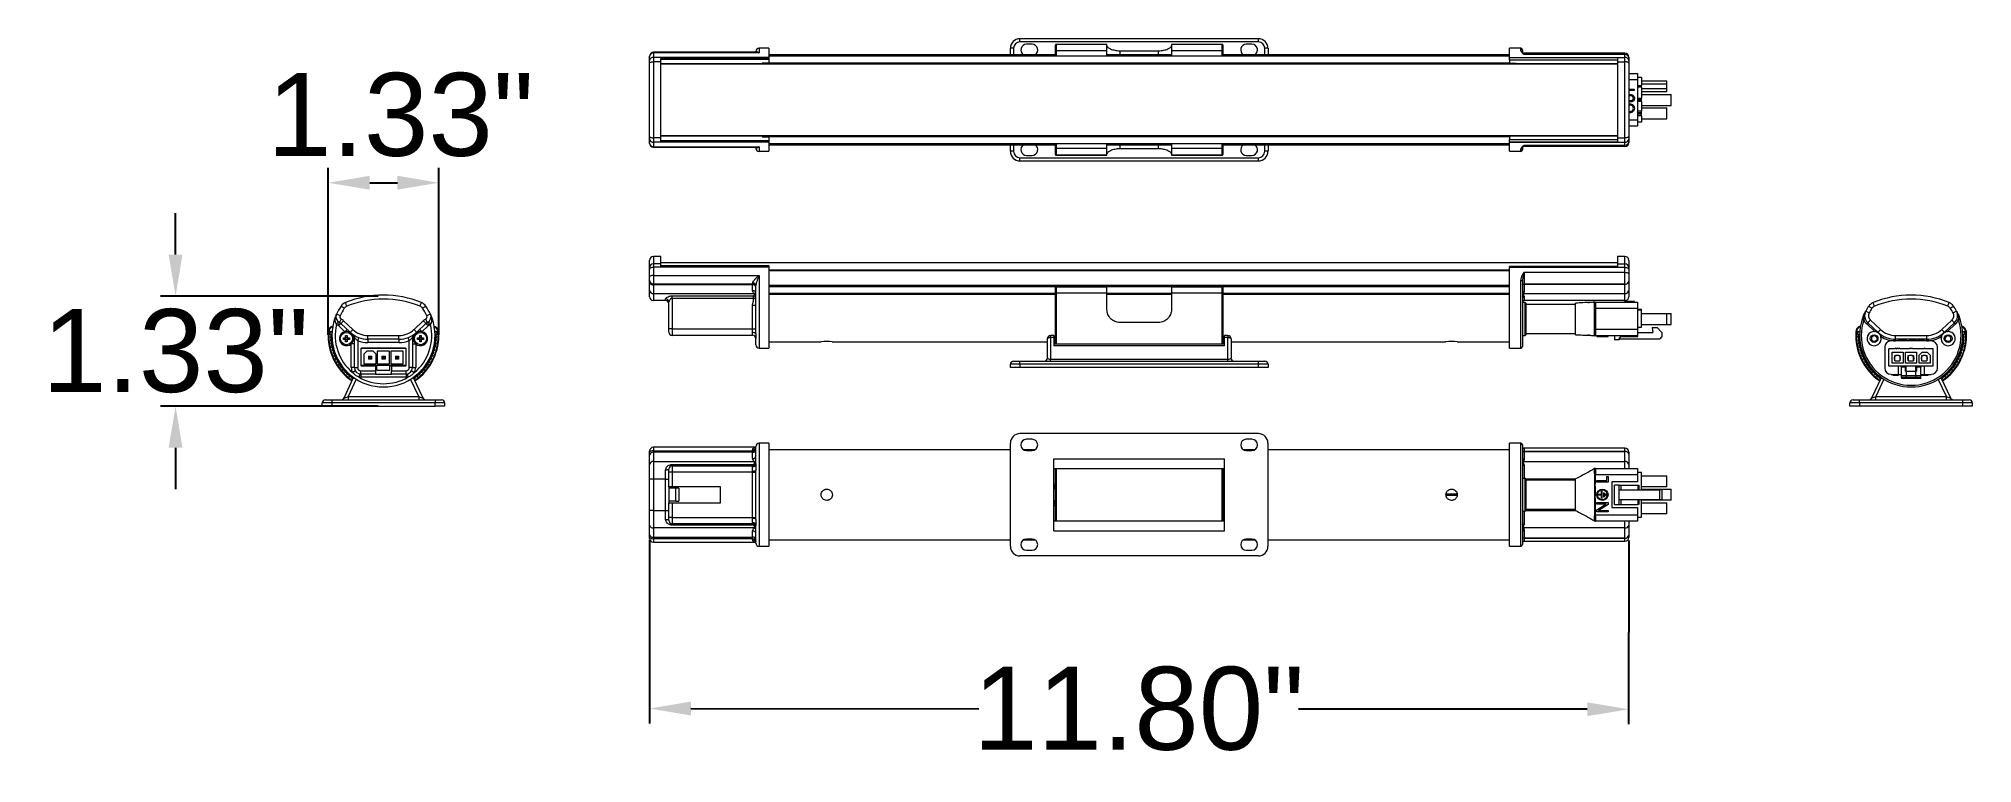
# Model space of a CAD drawing. Header units: inches. Extents: x 0 to 23.3, y 0.3 to 9.
import ezdxf

# ---------------------------------------------------------------- set-up
doc = ezdxf.new("R2010")
doc.units = ezdxf.units.IN
doc.header["$MEASUREMENT"] = 0
doc.layers.add('DIMENSIONS', color=6, linetype='Continuous', lineweight=15)
doc.styles.get("Standard").update_dxf_attribs({"font": 'Arial.ttf'})
doc.dimstyles.new('Big 1IN', dxfattribs={"dimtxt": 1, "dimasz": 0.5, "dimexe": 0.18, "dimexo": 0.0625, "dimgap": 0.09, "dimtad": 0, "dimtih": 1, "dimtoh": 1, "dimzin": 0, "dimdsep": 46, "dimlunit": 3, "dimtxsty": 'Standard', "dimcen": 0.5, "dimadec": 0, "dimazin": 0, "dimtfac": 1, "dimtofl": 0, "dimtmove": 0, "dimatfit": 3, "dimfxl": 1, "dimtolj": 1, "dimtzin": 0, "dimarcsym": 0})

msp = doc.modelspace()

# ---------------------------------------------------------------- blocks, each defined once
blk = doc.blocks.new('*D16')
at = {"layer": 'Defpoints', "color": 0, "transparency": 16777216}
for p in [(7.384, 3.027), (19.179, 3.017), (7.383, 0.931)]:
    blk.add_point(p, dxfattribs=at)
at = {"layer": 'DIMENSIONS', "color": 0, "lineweight": -2, "transparency": 16777216}
for p, q in [((7.384, 2.964), (7.382, 0.751)), ((19.179, 2.955), (19.177, 0.742)), ((7.883, 0.931), (11.352, 0.928)), ((18.678, 0.922), (15.201, 0.925))]:
    blk.add_line(p, q, dxfattribs=at)
at = {"layer": 'DIMENSIONS', "color": 0, "transparency": 16777216}
for points in [[(7.883, 1.014), (7.882, 0.847), (7.383, 0.931)], [(18.678, 1.006), (18.678, 0.839), (19.178, 0.922)]]:
    blk.add_solid(points, dxfattribs=at)
at = {"layer": 'DIMENSIONS', "color": 0, "transparency": 16777216, "insert": (13.276, 0.927), "char_height": 1, "attachment_point": 5}
blk.add_mtext('\\A1;11.80"', dxfattribs=at)
blk = doc.blocks.new('*D17')
at = {"layer": 'Defpoints', "color": 0, "transparency": 16777216}
for p in [(4.847, 7.267), (3.513, 5.372), (4.847, 5.372)]:
    blk.add_point(p, dxfattribs=at)
at = {"layer": 'DIMENSIONS', "color": 0, "lineweight": -2, "transparency": 16777216}
for p, q in [((3.513, 5.434), (3.513, 7.447)), ((4.013, 7.267), (4.347, 7.267)), ((4.847, 5.434), (4.847, 7.447))]:
    blk.add_line(p, q, dxfattribs=at)
at = {"layer": 'DIMENSIONS', "color": 0, "transparency": 16777216}
for points in [[(4.013, 7.351), (4.013, 7.184), (3.513, 7.267)], [(4.347, 7.351), (4.347, 7.184), (4.847, 7.267)]]:
    blk.add_solid(points, dxfattribs=at)
at = {"layer": 'DIMENSIONS', "color": 0, "transparency": 16777216, "insert": (4.386, 8.084), "char_height": 1, "attachment_point": 5}
blk.add_mtext('\\A1;1.33"', dxfattribs=at)
blk = doc.blocks.new('*D18')
at = {"layer": 'Defpoints', "color": 0, "transparency": 16777216}
for p in [(1.675, 5.901), (4.179, 5.901), (4.179, 4.574)]:
    blk.add_point(p, dxfattribs=at)
at = {"layer": 'DIMENSIONS', "color": 0, "lineweight": -2, "transparency": 16777216}
for p, q in [((1.675, 6.401), (1.675, 6.901)), ((4.116, 5.901), (1.495, 5.901)), ((4.116, 4.574), (1.495, 4.574)), ((1.675, 4.074), (1.675, 3.574))]:
    blk.add_line(p, q, dxfattribs=at)
at = {"layer": 'DIMENSIONS', "color": 0, "transparency": 16777216}
for points in [[(1.591, 6.401), (1.758, 6.401), (1.675, 5.901)], [(1.591, 4.074), (1.758, 4.074), (1.675, 4.574)]]:
    blk.add_solid(points, dxfattribs=at)
at = {"layer": 'DIMENSIONS', "color": 0, "transparency": 16777216, "insert": (1.675, 5.238), "char_height": 1, "attachment_point": 5}
blk.add_mtext('\\A1;1.33"', dxfattribs=at)

# ---------------------------------------------------------------- dimensions: what is measured, and where the dimension line sits
at = {"layer": 'DIMENSIONS'}
dim = msp.add_linear_dim(base=(4.847, 7.267), p1=(3.513, 5.372), p2=(4.847, 5.372), dimstyle='Big 1IN', override={"dimtmove": 2}, dxfattribs=at)
dim.commit()
dim.dimension.update_dxf_attribs({"geometry": '*D17', "text_midpoint": (4.386, 8.084), "dimtype": 160})
dim = msp.add_linear_dim(base=(1.675, 5.901), p1=(4.179, 4.574), p2=(4.179, 5.901), angle=90, dimstyle='Big 1IN', dxfattribs=at)
dim.commit()
dim.dimension.update_dxf_attribs({"geometry": '*D18', "text_midpoint": (1.675, 5.238)})
dim = msp.add_linear_dim(base=(7.383, 0.931), p1=(19.179, 3.017), p2=(7.384, 3.027), angle=179.9546, dimstyle='Big 1IN', dxfattribs=at)
dim.commit()
dim.dimension.update_dxf_attribs({"geometry": '*D16', "text_midpoint": (13.276, 0.927), "dimtype": 161})

# ---------------------------------------------------------------- linework, layer by layer
at = {"color": 7, "linetype": 'Continuous', "lineweight": 15}
for p, q in [((8.82, 8.887), (8.703, 8.887)), ((8.82, 8.887), (8.82, 8.777)), ((11.73, 8.81), (11.73, 8.887)), ((11.769, 8.887), (11.73, 8.887)), ((11.846, 8.965), (11.846, 9.004)), ((11.846, 9.004), (14.717, 9.004)), ((14.717, 8.965), (11.846, 8.965)), ((11.992, 8.936), (11.924, 8.936)), ((12.273, 8.925), (12.273, 8.926)), ((12.273, 8.855), (12.273, 8.925)), ((12.273, 8.855), (12.281, 8.855)), ((12.273, 8.792), (12.273, 8.855)), ((12.894, 8.934), (12.281, 8.934)), ((12.281, 8.932), (12.281, 8.855)), ((12.894, 8.932), (12.281, 8.932)), ((12.894, 8.855), (12.281, 8.855)), ((12.894, 8.932), (12.894, 8.934)), ((12.894, 8.855), (12.894, 8.932)), ((12.894, 8.792), (12.894, 8.855)), ((13.049, 8.857), (13.515, 8.857)), ((14.283, 8.934), (13.67, 8.934)), ((13.67, 8.934), (13.67, 8.932)), ((13.67, 8.932), (13.67, 8.855)), ((14.283, 8.932), (13.67, 8.932)), ((14.283, 8.855), (13.67, 8.855)), ((13.67, 8.855), (13.67, 8.792)), ((14.283, 8.855), (14.283, 8.932)), ((14.283, 8.855), (14.291, 8.855)), ((14.291, 8.926), (14.291, 8.925)), ((14.291, 8.925), (14.291, 8.855)), ((14.291, 8.855), (14.291, 8.792)), ((14.64, 8.936), (14.572, 8.936)), ((14.717, 8.965), (14.717, 9.004)), ((14.834, 8.887), (14.795, 8.887)), ((14.834, 8.887), (14.834, 8.81)), ((17.879, 8.887), (17.744, 8.887)), ((17.744, 8.777), (17.744, 8.887)), ((17.899, 8.868), (17.899, 8.837)), ((7.384, 8.789), (7.384, 8.792)), ((7.384, 8.738), (7.384, 8.789)), ((7.384, 8.707), (7.384, 8.738)), ((7.384, 7.826), (7.384, 8.707)), ((8.668, 8.839), (7.431, 8.839)), ((7.431, 8.832), (7.431, 8.777)), ((8.703, 8.832), (7.431, 8.832)), ((7.431, 8.777), (7.431, 8.725)), ((8.82, 8.777), (7.431, 8.777)), ((7.431, 8.725), (7.431, 7.808)), ((7.52, 8.725), (7.431, 8.725)), ((7.52, 8.766), (8.82, 8.766)), ((7.52, 8.725), (7.52, 8.766)), ((8.82, 8.754), (7.52, 8.754)), ((7.52, 7.808), (7.52, 8.725)), ((19.043, 8.7), (7.52, 8.7)), ((8.665, 8.839), (8.665, 8.848)), ((8.82, 8.71), (8.742, 8.71)), ((8.742, 8.7), (8.742, 8.71)), ((12.273, 8.81), (8.82, 8.81)), ((17.744, 8.792), (8.82, 8.792)), ((8.82, 8.777), (8.82, 8.766)), ((8.82, 8.766), (8.82, 8.754)), ((8.82, 8.754), (8.82, 8.71)), ((13.67, 8.81), (12.894, 8.81)), ((17.744, 8.81), (14.291, 8.81)), ((17.744, 8.777), (19.133, 8.777)), ((17.744, 8.775), (17.744, 8.777)), ((17.744, 8.775), (19.043, 8.775)), ((17.744, 8.745), (17.744, 8.775)), ((19.043, 8.745), (17.744, 8.745)), ((17.744, 8.745), (17.744, 8.705)), ((17.821, 8.705), (17.744, 8.705)), ((17.821, 8.7), (17.821, 8.705)), ((19.133, 8.827), (17.918, 8.827)), ((19.133, 8.813), (17.918, 8.813)), ((19.043, 8.775), (19.043, 8.725)), ((19.043, 8.725), (19.133, 8.725)), ((19.043, 8.725), (19.043, 7.808)), ((19.133, 8.777), (19.133, 8.813)), ((19.133, 8.725), (19.133, 8.777)), ((19.133, 7.808), (19.133, 8.725)), ((19.179, 8.781), (19.179, 8.772)), ((19.179, 8.772), (19.179, 8.738)), ((19.179, 8.738), (19.179, 8.707)), ((19.179, 8.707), (19.179, 7.826)), ((19.179, 8.585), (19.284, 8.585)), ((19.179, 8.395), (19.245, 8.395)), ((19.245, 8.395), (19.245, 8.379)), ((19.284, 8.585), (19.284, 8.507)), ((19.334, 8.534), (19.284, 8.534)), ((19.284, 8.507), (19.284, 8.026)), ((19.284, 8.439), (19.334, 8.439)), ((19.334, 8.42), (19.284, 8.42)), ((19.334, 8.534), (19.334, 8.439)), ((19.334, 8.495), (19.637, 8.495)), ((19.334, 8.459), (19.637, 8.459)), ((19.334, 8.42), (19.334, 8.439)), ((19.334, 8.42), (19.334, 8.287)), ((19.637, 8.4), (19.334, 8.4)), ((19.637, 8.459), (19.637, 8.495)), ((19.637, 8.4), (19.637, 8.459)), ((19.637, 8.363), (19.637, 8.4)), ((19.245, 8.379), (19.179, 8.379)), ((19.179, 8.33), (19.197, 8.33)), ((19.2, 8.314), (19.179, 8.314)), ((19.179, 8.257), (19.199, 8.257)), ((19.199, 8.242), (19.179, 8.242)), ((19.284, 8.287), (19.334, 8.287)), ((19.284, 8.267), (19.334, 8.267)), ((19.334, 8.265), (19.284, 8.265)), ((19.334, 8.246), (19.284, 8.246)), ((19.637, 8.363), (19.334, 8.363)), ((19.334, 8.332), (19.688, 8.332)), ((19.334, 8.267), (19.334, 8.287)), ((19.334, 8.265), (19.334, 8.267)), ((19.334, 8.246), (19.334, 8.265)), ((19.334, 8.246), (19.334, 8.135)), ((19.334, 8.2), (19.688, 8.2)), ((19.334, 8.169), (19.637, 8.169)), ((19.637, 8.038), (19.637, 8.169)), ((19.688, 8.2), (19.688, 8.332)), ((19.284, 7.948), (19.179, 7.948)), ((19.284, 8.135), (19.334, 8.135)), ((19.284, 8.115), (19.334, 8.115)), ((19.284, 8.113), (19.334, 8.113)), ((19.334, 8.094), (19.284, 8.094)), ((19.334, 8.092), (19.284, 8.092)), ((19.334, 8.072), (19.284, 8.072)), ((19.284, 8.026), (19.284, 7.948)), ((19.334, 7.999), (19.284, 7.999)), ((19.334, 8.115), (19.334, 8.135)), ((19.334, 8.113), (19.334, 8.115)), ((19.334, 8.094), (19.334, 8.113)), ((19.334, 8.092), (19.334, 8.094)), ((19.334, 8.072), (19.334, 8.092)), ((19.334, 8.072), (19.334, 7.999)), ((19.334, 8.038), (19.637, 8.038)), ((7.384, 7.795), (7.384, 7.826)), ((7.384, 7.744), (7.384, 7.795)), ((7.384, 7.741), (7.384, 7.744)), ((7.52, 7.808), (7.431, 7.808)), ((7.431, 7.808), (7.431, 7.756)), ((8.82, 7.756), (7.431, 7.756)), ((7.431, 7.756), (7.431, 7.701)), ((7.431, 7.701), (8.703, 7.701)), ((7.431, 7.694), (8.668, 7.694)), ((7.52, 7.833), (19.043, 7.833)), ((7.52, 7.767), (7.52, 7.808)), ((7.52, 7.778), (8.82, 7.778)), ((8.82, 7.767), (7.52, 7.767)), ((8.665, 7.684), (8.665, 7.694)), ((8.742, 7.833), (8.742, 7.822)), ((8.742, 7.822), (8.82, 7.822)), ((8.82, 7.822), (8.82, 7.778)), ((8.82, 7.778), (8.82, 7.767)), ((8.82, 7.767), (8.82, 7.756)), ((8.82, 7.756), (8.82, 7.646)), ((8.82, 7.741), (17.744, 7.741)), ((8.82, 7.723), (12.273, 7.723)), ((11.73, 7.646), (11.73, 7.723)), ((12.273, 7.678), (12.273, 7.741)), ((12.894, 7.678), (12.894, 7.741)), ((12.894, 7.723), (13.67, 7.723)), ((13.67, 7.741), (13.67, 7.678)), ((14.291, 7.741), (14.291, 7.678)), ((14.291, 7.723), (17.744, 7.723)), ((14.834, 7.723), (14.834, 7.646)), ((17.821, 7.828), (17.744, 7.828)), ((17.744, 7.828), (17.744, 7.787)), ((17.744, 7.787), (19.043, 7.787)), ((17.744, 7.758), (17.744, 7.787)), ((17.744, 7.756), (17.744, 7.758)), ((19.043, 7.758), (17.744, 7.758)), ((17.744, 7.756), (19.133, 7.756)), ((17.744, 7.646), (17.744, 7.756)), ((17.821, 7.833), (17.821, 7.828)), ((17.899, 7.696), (17.899, 7.665)), ((17.918, 7.72), (19.133, 7.72)), ((17.918, 7.706), (19.133, 7.706)), ((19.043, 7.808), (19.133, 7.808)), ((19.043, 7.808), (19.043, 7.758)), ((19.133, 7.756), (19.133, 7.808)), ((19.133, 7.72), (19.133, 7.756)), ((19.179, 7.826), (19.179, 7.795)), ((19.179, 7.795), (19.179, 7.761)), ((19.179, 7.761), (19.179, 7.752)), ((8.703, 7.646), (8.82, 7.646)), ((11.769, 7.646), (11.73, 7.646)), ((11.846, 7.568), (14.717, 7.568)), ((11.846, 7.529), (11.846, 7.568)), ((14.717, 7.529), (11.846, 7.529)), ((11.924, 7.597), (11.992, 7.597)), ((12.273, 7.678), (12.281, 7.678)), ((12.273, 7.608), (12.273, 7.678)), ((12.273, 7.607), (12.273, 7.608)), ((12.894, 7.678), (12.281, 7.678)), ((12.281, 7.678), (12.281, 7.601)), ((12.894, 7.601), (12.281, 7.601)), ((12.281, 7.599), (12.894, 7.599)), ((12.894, 7.601), (12.894, 7.678)), ((12.894, 7.599), (12.894, 7.601)), ((13.515, 7.676), (13.049, 7.676)), ((14.283, 7.678), (13.67, 7.678)), ((13.67, 7.678), (13.67, 7.601)), ((14.283, 7.601), (13.67, 7.601)), ((13.67, 7.601), (13.67, 7.599)), ((13.67, 7.599), (14.283, 7.599)), ((14.283, 7.678), (14.291, 7.678)), ((14.283, 7.601), (14.283, 7.678)), ((14.291, 7.678), (14.291, 7.608)), ((14.291, 7.608), (14.291, 7.607)), ((14.572, 7.597), (14.64, 7.597)), ((14.717, 7.529), (14.717, 7.568)), ((14.834, 7.646), (14.795, 7.646)), ((17.744, 7.646), (17.879, 7.646)), ((7.384, 6.246), (7.384, 6.332)), ((7.52, 6.379), (7.431, 6.379)), ((7.431, 6.289), (7.431, 6.248)), ((7.52, 6.289), (7.431, 6.289)), ((7.52, 6.289), (7.52, 6.379)), ((19.043, 6.301), (7.52, 6.301)), ((7.52, 6.261), (7.52, 6.289)), ((19.133, 6.379), (19.043, 6.379)), ((19.043, 6.379), (19.043, 6.289)), ((19.043, 6.289), (19.133, 6.289)), ((19.043, 6.289), (19.043, 6.25)), ((19.133, 6.248), (19.133, 6.289)), ((19.179, 6.332), (19.179, 6.246)), ((7.384, 6.221), (7.384, 6.246)), ((7.384, 6.131), (7.384, 6.221)), ((7.384, 6.091), (7.384, 6.131)), ((7.384, 6.071), (7.384, 6.091)), ((7.384, 5.965), (7.384, 6.071)), ((7.431, 6.248), (7.431, 6.151)), ((8.82, 6.248), (7.431, 6.248)), ((7.431, 6.151), (8.703, 6.151)), ((7.431, 6.151), (7.431, 6.049)), ((8.82, 6.264), (7.52, 6.264)), ((8.82, 6.261), (7.52, 6.261)), ((8.626, 6.049), (8.626, 6.057)), ((8.82, 6.264), (8.82, 6.261)), ((8.82, 6.261), (8.82, 6.248)), ((8.82, 6.248), (8.82, 5.273)), ((17.744, 6.209), (8.82, 6.209)), ((19.043, 6.258), (17.744, 6.258)), ((17.744, 6.25), (17.744, 6.258)), ((19.043, 6.25), (17.744, 6.25)), ((17.744, 6.248), (17.744, 6.25)), ((17.744, 5.273), (17.744, 6.248)), ((17.744, 6.248), (19.133, 6.248)), ((17.899, 6.083), (17.899, 5.293)), ((17.918, 6.188), (19.133, 6.188)), ((17.918, 6.188), (17.918, 6.046)), ((19.133, 6.188), (19.133, 6.248)), ((19.133, 6.046), (19.133, 6.188)), ((19.179, 6.246), (19.179, 6.221)), ((19.179, 6.221), (19.179, 6.166)), ((19.179, 6.166), (19.179, 6.081)), ((19.179, 6.081), (19.179, 6.08)), ((19.179, 6.08), (19.179, 5.965)), ((7.384, 5.894), (7.384, 5.965)), ((7.431, 6.049), (8.626, 6.049)), ((7.431, 6.049), (7.431, 6.037)), ((8.626, 6.037), (7.431, 6.037)), ((7.431, 6.037), (7.431, 5.932)), ((7.431, 5.932), (8.645, 5.932)), ((7.431, 5.932), (7.431, 5.847)), ((7.578, 5.847), (7.431, 5.847)), ((7.578, 5.847), (7.578, 5.867)), ((7.617, 5.506), (7.617, 5.831)), ((7.656, 5.904), (8.635, 5.904)), ((7.656, 5.872), (7.656, 5.904)), ((8.635, 5.872), (7.656, 5.872)), ((7.656, 5.872), (7.656, 5.506)), ((8.626, 6.037), (8.626, 6.049)), ((8.626, 5.967), (8.626, 6.037)), ((8.635, 5.872), (8.635, 5.904)), ((8.665, 5.446), (8.665, 6.027)), ((17.744, 6.022), (8.82, 6.022)), ((8.82, 5.929), (12.273, 5.929)), ((12.273, 5.937), (12.273, 6.003)), ((12.273, 5.324), (12.273, 5.937)), ((12.281, 6.01), (12.281, 5.938)), ((12.894, 6.01), (12.281, 6.01)), ((12.894, 5.938), (12.281, 5.938)), ((12.894, 5.938), (12.894, 6.01)), ((12.894, 5.739), (12.894, 5.938)), ((12.894, 5.929), (13.67, 5.929)), ((14.283, 6.01), (13.67, 6.01)), ((13.67, 6.01), (13.67, 5.938)), ((13.67, 5.938), (13.67, 5.739)), ((14.283, 5.938), (13.67, 5.938)), ((14.283, 5.938), (14.283, 6.01)), ((14.291, 6.003), (14.291, 5.937)), ((14.291, 5.937), (14.291, 5.324)), ((14.291, 5.929), (17.744, 5.929)), ((17.93, 5.824), (17.899, 5.824)), ((17.911, 5.932), (19.133, 5.932)), ((17.918, 6.046), (19.133, 6.046)), ((17.918, 6.046), (17.918, 6.046)), ((17.918, 6.046), (17.918, 5.954)), ((19.133, 6.046), (17.918, 6.046)), ((17.918, 5.896), (17.918, 5.847)), ((19.133, 5.847), (17.918, 5.847)), ((18.775, 5.828), (18.775, 5.828)), ((18.775, 5.828), (19.284, 5.828)), ((19.127, 5.828), (19.127, 5.838)), ((19.133, 6.046), (19.133, 6.046)), ((19.133, 5.932), (19.133, 6.046)), ((19.133, 5.847), (19.133, 5.932)), ((19.179, 5.965), (19.179, 5.894)), ((19.188, 5.828), (19.188, 5.838)), ((19.199, 5.838), (19.195, 5.838)), ((19.247, 5.828), (19.247, 5.838)), ((19.284, 5.828), (19.284, 5.75)), ((3.699, 5.604), (3.811, 5.499)), ((4.547, 5.499), (4.659, 5.604)), ((8.626, 5.506), (8.626, 5.793)), ((8.626, 5.793), (8.665, 5.793)), ((17.938, 5.816), (17.938, 5.436)), ((18.539, 5.801), (17.938, 5.801)), ((18.539, 5.436), (18.539, 5.816)), ((19.284, 5.75), (18.777, 5.75)), ((19.284, 5.75), (19.284, 5.502)), ((19.334, 5.741), (19.284, 5.741)), ((19.334, 5.731), (19.284, 5.731)), ((19.334, 5.731), (19.334, 5.741)), ((19.334, 5.521), (19.334, 5.731)), ((19.334, 5.692), (19.637, 5.692)), ((19.637, 5.56), (19.637, 5.692)), ((19.637, 5.692), (19.688, 5.692)), ((19.688, 5.56), (19.688, 5.692)), ((22.09, 5.613), (22.212, 5.499)), ((22.948, 5.499), (23.069, 5.613)), ((3.554, 5.427), (3.532, 5.441)), ((3.535, 5.447), (3.558, 5.434)), ((3.539, 5.466), (3.539, 5.474)), ((3.559, 5.466), (3.539, 5.466)), ((3.545, 5.422), (3.554, 5.427)), ((3.555, 5.39), (3.546, 5.395)), ((3.546, 5.384), (3.555, 5.39)), ((3.558, 5.421), (3.549, 5.415)), ((3.549, 5.402), (3.559, 5.397)), ((3.56, 5.383), (3.551, 5.377)), ((3.552, 5.364), (3.562, 5.359)), ((3.715, 5.472), (3.64, 5.542)), ((3.779, 5.465), (3.667, 5.57)), ((3.696, 5.379), (3.696, 5.398)), ((3.696, 5.398), (3.718, 5.398)), ((3.718, 5.379), (3.696, 5.379)), ((3.719, 5.391), (3.719, 5.398)), ((3.719, 5.379), (3.719, 5.387)), ((3.723, 5.426), (3.742, 5.426)), ((3.723, 5.403), (3.723, 5.426)), ((3.723, 5.402), (3.731, 5.402)), ((3.731, 5.375), (3.723, 5.375)), ((3.723, 5.352), (3.723, 5.374)), ((3.735, 5.402), (3.742, 5.402)), ((3.742, 5.375), (3.735, 5.375)), ((3.742, 5.426), (3.742, 5.403)), ((3.742, 5.374), (3.742, 5.352)), ((3.746, 5.398), (3.746, 5.391)), ((3.746, 5.387), (3.746, 5.379)), ((3.747, 5.398), (3.77, 5.398)), ((3.77, 5.379), (3.747, 5.379)), ((3.77, 5.398), (3.77, 5.379)), ((3.773, 5.471), (3.773, 5.468)), ((3.83, 5.039), (3.83, 5.405)), ((3.869, 5.364), (3.869, 5.039)), ((3.991, 5.427), (4.366, 5.427)), ((3.991, 5.381), (3.991, 5.427)), ((4.366, 5.381), (3.991, 5.381)), ((3.991, 5.381), (3.991, 5.342)), ((4.366, 5.381), (4.366, 5.427)), ((4.366, 5.381), (4.366, 5.342)), ((4.489, 5.039), (4.489, 5.364)), ((4.528, 5.405), (4.528, 5.039)), ((4.691, 5.57), (4.579, 5.465)), ((4.585, 5.471), (4.585, 5.468)), ((4.588, 5.398), (4.611, 5.398)), ((4.588, 5.379), (4.588, 5.398)), ((4.611, 5.379), (4.588, 5.379)), ((4.611, 5.391), (4.611, 5.398)), ((4.611, 5.379), (4.611, 5.387)), ((4.616, 5.426), (4.634, 5.426)), ((4.616, 5.403), (4.616, 5.426)), ((4.616, 5.402), (4.623, 5.402)), ((4.623, 5.375), (4.616, 5.375)), ((4.616, 5.352), (4.616, 5.374)), ((4.627, 5.402), (4.634, 5.402)), ((4.634, 5.375), (4.627, 5.375)), ((4.634, 5.426), (4.634, 5.403)), ((4.634, 5.374), (4.634, 5.352)), ((4.639, 5.398), (4.662, 5.398)), ((4.639, 5.398), (4.639, 5.391)), ((4.639, 5.387), (4.639, 5.379)), ((4.662, 5.379), (4.639, 5.379)), ((4.718, 5.542), (4.643, 5.472)), ((4.662, 5.398), (4.662, 5.379)), ((4.796, 5.359), (4.806, 5.364)), ((4.807, 5.377), (4.798, 5.383)), ((4.818, 5.466), (4.799, 5.466)), ((4.799, 5.397), (4.809, 5.402)), ((4.8, 5.434), (4.822, 5.447)), ((4.809, 5.415), (4.8, 5.421)), ((4.812, 5.395), (4.802, 5.39)), ((4.802, 5.39), (4.812, 5.384)), ((4.826, 5.441), (4.804, 5.427)), ((4.804, 5.427), (4.813, 5.422)), ((4.818, 5.474), (4.818, 5.466)), ((7.617, 5.467), (7.617, 5.506)), ((7.656, 5.506), (7.617, 5.506)), ((7.656, 5.506), (8.626, 5.506)), ((7.656, 5.506), (7.656, 5.428)), ((8.626, 5.428), (7.656, 5.428)), ((8.626, 5.506), (8.665, 5.506)), ((8.626, 5.466), (8.626, 5.506)), ((8.626, 5.428), (8.626, 5.43)), ((8.665, 5.312), (8.665, 5.392)), ((12.176, 5.157), (12.176, 5.387)), ((12.254, 5.426), (12.215, 5.426)), ((12.215, 5.404), (12.215, 5.14)), ((12.254, 5.404), (12.215, 5.404)), ((12.254, 5.426), (12.254, 5.404)), ((12.254, 5.404), (12.254, 5.301)), ((13.515, 5.584), (13.049, 5.584)), ((14.349, 5.426), (14.31, 5.426)), ((14.31, 5.404), (14.31, 5.426)), ((14.31, 5.301), (14.31, 5.404)), ((14.349, 5.404), (14.31, 5.404)), ((14.349, 5.14), (14.349, 5.404)), ((14.388, 5.387), (14.388, 5.157)), ((17.899, 5.428), (17.93, 5.428)), ((17.938, 5.452), (18.539, 5.452)), ((19.284, 5.424), (18.775, 5.424)), ((18.777, 5.502), (19.284, 5.502)), ((18.793, 5.415), (18.793, 5.424)), ((18.793, 5.415), (18.914, 5.415)), ((18.914, 5.415), (18.914, 5.424)), ((18.914, 5.415), (18.929, 5.415)), ((18.929, 5.415), (18.929, 5.424)), ((19.005, 5.424), (19.005, 5.374)), ((19.063, 5.374), (19.005, 5.374)), ((19.063, 5.386), (19.082, 5.413)), ((19.063, 5.386), (19.063, 5.374)), ((19.063, 5.386), (19.552, 5.386)), ((19.082, 5.413), (19.286, 5.413)), ((19.334, 5.521), (19.284, 5.521)), ((19.284, 5.502), (19.284, 5.424)), ((19.286, 5.413), (19.286, 5.51)), ((19.286, 5.463), (19.468, 5.463)), ((19.334, 5.56), (19.637, 5.56)), ((19.462, 5.521), (19.468, 5.463)), ((19.462, 5.521), (19.521, 5.521)), ((19.579, 5.463), (19.521, 5.521)), ((19.579, 5.413), (19.552, 5.386)), ((19.579, 5.463), (19.579, 5.413)), ((19.637, 5.56), (19.688, 5.56)), ((21.955, 5.427), (21.932, 5.441)), ((21.936, 5.447), (21.959, 5.434)), ((21.94, 5.466), (21.94, 5.474)), ((21.96, 5.466), (21.94, 5.466)), ((21.946, 5.422), (21.955, 5.427)), ((21.956, 5.39), (21.946, 5.395)), ((21.947, 5.384), (21.956, 5.39)), ((21.959, 5.421), (21.949, 5.415)), ((21.95, 5.402), (21.96, 5.397)), ((21.961, 5.383), (21.951, 5.377)), ((21.953, 5.364), (21.963, 5.359)), ((22.142, 5.474), (22.045, 5.565)), ((22.18, 5.465), (22.058, 5.579)), ((22.176, 5.408), (22.164, 5.408)), ((22.164, 5.369), (22.176, 5.369)), ((22.171, 5.392), (22.171, 5.4)), ((22.179, 5.38), (22.173, 5.386)), ((22.174, 5.471), (22.174, 5.468)), ((22.82, 5.361), (22.339, 5.361)), ((22.392, 5.427), (22.767, 5.427)), ((22.392, 5.381), (22.392, 5.427)), ((22.767, 5.381), (22.392, 5.381)), ((22.392, 5.361), (22.392, 5.381)), ((22.423, 5.361), (22.423, 5.371)), ((22.478, 5.361), (22.478, 5.371)), ((22.534, 5.361), (22.534, 5.371)), ((22.555, 5.361), (22.555, 5.371)), ((22.598, 5.361), (22.598, 5.371)), ((22.643, 5.361), (22.643, 5.371)), ((22.66, 5.361), (22.66, 5.371)), ((22.693, 5.371), (22.66, 5.371)), ((22.693, 5.361), (22.693, 5.371)), ((22.708, 5.371), (22.693, 5.371)), ((22.708, 5.361), (22.708, 5.371)), ((22.742, 5.371), (22.708, 5.371)), ((22.742, 5.361), (22.742, 5.371)), ((22.767, 5.381), (22.767, 5.427)), ((22.767, 5.361), (22.767, 5.381)), ((23.101, 5.579), (22.98, 5.465)), ((22.986, 5.386), (22.98, 5.38)), ((22.996, 5.408), (22.984, 5.408)), ((22.984, 5.369), (22.996, 5.369)), ((22.986, 5.471), (22.986, 5.468)), ((22.988, 5.4), (22.988, 5.392)), ((23.114, 5.565), (23.017, 5.474)), ((23.197, 5.359), (23.207, 5.364)), ((23.219, 5.466), (23.199, 5.466)), ((23.208, 5.377), (23.199, 5.383)), ((23.2, 5.397), (23.21, 5.402)), ((23.201, 5.434), (23.223, 5.447)), ((23.21, 5.415), (23.201, 5.421)), ((23.213, 5.395), (23.203, 5.39)), ((23.203, 5.39), (23.212, 5.384)), ((23.227, 5.441), (23.204, 5.427)), ((23.204, 5.427), (23.214, 5.422)), ((23.219, 5.474), (23.219, 5.466)), ((3.559, 5.352), (3.549, 5.356)), ((3.55, 5.346), (3.559, 5.352)), ((3.564, 5.315), (3.554, 5.319)), ((3.563, 5.346), (3.555, 5.339)), ((3.556, 5.308), (3.564, 5.315)), ((3.557, 5.326), (3.567, 5.322)), ((3.57, 5.309), (3.561, 5.302)), ((3.572, 5.278), (3.562, 5.281)), ((3.564, 5.288), (3.575, 5.285)), ((3.564, 5.27), (3.572, 5.278)), ((3.578, 5.272), (3.57, 5.265)), ((3.583, 5.242), (3.572, 5.244)), ((3.574, 5.252), (3.584, 5.249)), ((3.575, 5.234), (3.583, 5.242)), ((3.588, 5.236), (3.581, 5.228)), ((3.595, 5.206), (3.584, 5.208)), ((3.585, 5.215), (3.596, 5.214)), ((3.588, 5.197), (3.595, 5.206)), ((3.601, 5.201), (3.594, 5.193)), ((3.609, 5.171), (3.598, 5.172)), ((3.599, 5.18), (3.61, 5.179)), ((3.603, 5.162), (3.609, 5.171)), ((3.616, 5.167), (3.609, 5.158)), ((3.615, 5.145), (3.626, 5.145)), ((3.626, 5.137), (3.615, 5.138)), ((3.62, 5.128), (3.626, 5.137)), ((3.632, 5.133), (3.627, 5.124)), ((3.742, 5.352), (3.723, 5.352)), ((3.83, 5.326), (3.791, 5.326)), ((3.791, 5.039), (3.791, 5.326)), ((3.907, 5.264), (3.907, 5.067)), ((3.911, 5.272), (4.447, 5.272)), ((3.911, 5.063), (3.911, 5.272)), ((4.443, 5.272), (3.915, 5.272)), ((3.979, 5.237), (3.942, 5.2)), ((3.942, 5.2), (3.942, 5.086)), ((4.053, 5.237), (3.979, 5.237)), ((4.366, 5.342), (3.991, 5.342)), ((4.006, 5.169), (3.997, 5.179)), ((3.997, 5.179), (4.035, 5.179)), ((3.997, 5.179), (3.997, 5.14)), ((3.997, 5.14), (4.006, 5.15)), ((4.035, 5.14), (3.997, 5.14)), ((4.006, 5.169), (4.026, 5.169)), ((4.006, 5.15), (4.006, 5.169)), ((4.026, 5.15), (4.006, 5.15)), ((4.026, 5.169), (4.035, 5.179)), ((4.026, 5.15), (4.026, 5.169)), ((4.035, 5.14), (4.026, 5.15)), ((4.035, 5.179), (4.035, 5.14)), ((4.09, 5.2), (4.053, 5.237)), ((4.09, 5.086), (4.09, 5.2)), ((4.253, 5.237), (4.105, 5.237)), ((4.105, 5.237), (4.105, 5.086)), ((4.169, 5.169), (4.16, 5.179)), ((4.16, 5.179), (4.198, 5.179)), ((4.16, 5.179), (4.16, 5.14)), ((4.16, 5.14), (4.169, 5.15)), ((4.198, 5.14), (4.16, 5.14)), ((4.169, 5.169), (4.189, 5.169)), ((4.169, 5.15), (4.169, 5.169)), ((4.189, 5.15), (4.169, 5.15)), ((4.189, 5.169), (4.198, 5.179)), ((4.189, 5.15), (4.189, 5.169)), ((4.198, 5.14), (4.189, 5.15)), ((4.198, 5.179), (4.198, 5.14)), ((4.253, 5.086), (4.253, 5.237)), ((4.416, 5.237), (4.268, 5.237)), ((4.268, 5.237), (4.268, 5.086)), ((4.332, 5.169), (4.322, 5.179)), ((4.322, 5.179), (4.361, 5.179)), ((4.322, 5.179), (4.322, 5.14)), ((4.322, 5.14), (4.332, 5.15)), ((4.361, 5.14), (4.322, 5.14)), ((4.332, 5.169), (4.352, 5.169)), ((4.332, 5.15), (4.332, 5.169)), ((4.352, 5.15), (4.332, 5.15)), ((4.352, 5.169), (4.361, 5.179)), ((4.352, 5.15), (4.352, 5.169)), ((4.361, 5.14), (4.352, 5.15)), ((4.361, 5.179), (4.361, 5.14)), ((4.416, 5.086), (4.416, 5.237)), ((4.447, 5.272), (4.447, 5.063)), ((4.451, 5.067), (4.451, 5.264)), ((4.528, 5.326), (4.567, 5.326)), ((4.567, 5.326), (4.567, 5.039)), ((4.634, 5.352), (4.616, 5.352)), ((4.731, 5.124), (4.725, 5.133)), ((4.732, 5.145), (4.743, 5.145)), ((4.743, 5.138), (4.732, 5.137)), ((4.732, 5.137), (4.738, 5.128)), ((4.749, 5.158), (4.742, 5.167)), ((4.748, 5.179), (4.759, 5.18)), ((4.759, 5.172), (4.749, 5.171)), ((4.749, 5.171), (4.755, 5.162)), ((4.764, 5.193), (4.757, 5.201)), ((4.762, 5.214), (4.773, 5.215)), ((4.774, 5.208), (4.763, 5.206)), ((4.763, 5.206), (4.77, 5.197)), ((4.777, 5.228), (4.77, 5.236)), ((4.774, 5.249), (4.784, 5.252)), ((4.786, 5.244), (4.775, 5.242)), ((4.775, 5.242), (4.783, 5.234)), ((4.788, 5.265), (4.78, 5.272)), ((4.783, 5.285), (4.794, 5.288)), ((4.796, 5.281), (4.785, 5.278)), ((4.785, 5.278), (4.793, 5.27)), ((4.797, 5.302), (4.788, 5.309)), ((4.791, 5.322), (4.801, 5.326)), ((4.804, 5.319), (4.793, 5.315)), ((4.793, 5.315), (4.802, 5.308)), ((4.803, 5.339), (4.794, 5.346)), ((4.809, 5.356), (4.799, 5.352)), ((4.799, 5.352), (4.808, 5.346)), ((8.703, 5.273), (8.82, 5.273)), ((8.82, 5.351), (9.45, 5.351)), ((9.585, 5.351), (12.176, 5.351)), ((12.215, 5.118), (12.215, 5.14)), ((12.215, 5.14), (14.349, 5.14)), ((12.273, 5.352), (12.254, 5.352)), ((14.31, 5.323), (12.254, 5.323)), ((14.31, 5.301), (12.254, 5.301)), ((14.291, 5.352), (14.31, 5.352)), ((14.349, 5.118), (14.349, 5.14)), ((14.388, 5.351), (16.977, 5.351)), ((17.112, 5.351), (17.744, 5.351)), ((17.744, 5.273), (17.879, 5.273)), ((21.96, 5.352), (21.95, 5.356)), ((21.951, 5.346), (21.96, 5.352)), ((21.965, 5.315), (21.955, 5.319)), ((21.964, 5.346), (21.956, 5.339)), ((21.957, 5.308), (21.965, 5.315)), ((21.958, 5.326), (21.968, 5.322)), ((21.97, 5.309), (21.962, 5.302)), ((21.973, 5.278), (21.963, 5.281)), ((21.965, 5.288), (21.975, 5.285)), ((21.965, 5.27), (21.973, 5.278)), ((21.979, 5.272), (21.971, 5.265)), ((21.983, 5.242), (21.973, 5.244)), ((21.974, 5.252), (21.985, 5.249)), ((21.976, 5.234), (21.983, 5.242)), ((21.989, 5.236), (21.982, 5.228)), ((21.996, 5.206), (21.985, 5.208)), ((21.986, 5.215), (21.997, 5.214)), ((21.989, 5.197), (21.996, 5.206)), ((22.002, 5.201), (21.995, 5.193)), ((22.01, 5.171), (21.999, 5.172)), ((22, 5.18), (22.011, 5.179)), ((22.004, 5.162), (22.01, 5.171)), ((22.016, 5.167), (22.01, 5.158)), ((22.016, 5.145), (22.027, 5.145)), ((22.027, 5.137), (22.016, 5.138)), ((22.021, 5.128), (22.027, 5.137)), ((22.033, 5.133), (22.027, 5.124)), ((22.262, 5.284), (22.262, 5.036)), ((22.312, 5.055), (22.312, 5.264)), ((22.386, 5.264), (22.312, 5.264)), ((22.351, 5.226), (22.483, 5.226)), ((22.351, 5.094), (22.351, 5.226)), ((22.378, 5.162), (22.382, 5.162)), ((22.378, 5.142), (22.378, 5.162)), ((22.382, 5.142), (22.378, 5.142)), ((22.382, 5.187), (22.395, 5.187)), ((22.382, 5.162), (22.382, 5.187)), ((22.382, 5.162), (22.384, 5.162)), ((22.382, 5.123), (22.382, 5.142)), ((22.384, 5.142), (22.382, 5.142)), ((22.384, 5.176), (22.395, 5.187)), ((22.384, 5.162), (22.384, 5.176)), ((22.384, 5.142), (22.384, 5.162)), ((22.384, 5.123), (22.384, 5.142)), ((22.398, 5.191), (22.395, 5.187)), ((22.398, 5.191), (22.427, 5.191)), ((22.405, 5.264), (22.407, 5.264)), ((22.427, 5.264), (22.428, 5.264)), ((22.427, 5.191), (22.431, 5.187)), ((22.431, 5.187), (22.444, 5.187)), ((22.431, 5.187), (22.442, 5.176)), ((22.442, 5.176), (22.442, 5.162)), ((22.442, 5.162), (22.444, 5.162)), ((22.442, 5.162), (22.442, 5.142)), ((22.442, 5.142), (22.442, 5.123)), ((22.444, 5.142), (22.442, 5.142)), ((22.444, 5.187), (22.444, 5.162)), ((22.444, 5.162), (22.448, 5.162)), ((22.444, 5.142), (22.444, 5.123)), ((22.448, 5.142), (22.444, 5.142)), ((22.559, 5.264), (22.448, 5.264)), ((22.448, 5.162), (22.448, 5.142)), ((22.483, 5.226), (22.483, 5.094)), ((22.514, 5.226), (22.646, 5.226)), ((22.514, 5.094), (22.514, 5.226)), ((22.541, 5.162), (22.545, 5.162)), ((22.541, 5.142), (22.541, 5.162)), ((22.545, 5.142), (22.541, 5.142)), ((22.545, 5.187), (22.557, 5.187)), ((22.545, 5.162), (22.545, 5.187)), ((22.545, 5.162), (22.547, 5.162)), ((22.545, 5.123), (22.545, 5.142)), ((22.547, 5.142), (22.545, 5.142)), ((22.547, 5.176), (22.557, 5.187)), ((22.547, 5.162), (22.547, 5.176)), ((22.547, 5.142), (22.547, 5.162)), ((22.547, 5.123), (22.547, 5.142)), ((22.561, 5.191), (22.557, 5.187)), ((22.561, 5.191), (22.59, 5.191)), ((22.579, 5.264), (22.581, 5.264)), ((22.59, 5.191), (22.594, 5.187)), ((22.594, 5.187), (22.607, 5.187)), ((22.594, 5.187), (22.605, 5.176)), ((22.733, 5.264), (22.6, 5.264)), ((22.605, 5.176), (22.605, 5.162)), ((22.605, 5.162), (22.607, 5.162)), ((22.605, 5.162), (22.605, 5.142)), ((22.605, 5.142), (22.605, 5.123)), ((22.607, 5.142), (22.605, 5.142)), ((22.607, 5.187), (22.607, 5.162)), ((22.607, 5.162), (22.611, 5.162)), ((22.607, 5.142), (22.607, 5.123)), ((22.611, 5.142), (22.607, 5.142)), ((22.611, 5.162), (22.611, 5.142)), ((22.646, 5.226), (22.646, 5.094)), ((22.677, 5.189), (22.714, 5.226)), ((22.677, 5.094), (22.677, 5.189)), ((22.704, 5.162), (22.708, 5.162)), ((22.704, 5.142), (22.704, 5.162)), ((22.708, 5.142), (22.704, 5.142)), ((22.708, 5.187), (22.72, 5.187)), ((22.708, 5.162), (22.708, 5.187)), ((22.708, 5.162), (22.71, 5.162)), ((22.708, 5.123), (22.708, 5.142)), ((22.71, 5.142), (22.708, 5.142)), ((22.71, 5.176), (22.72, 5.187)), ((22.71, 5.162), (22.71, 5.176)), ((22.71, 5.142), (22.71, 5.162)), ((22.71, 5.123), (22.71, 5.142)), ((22.714, 5.226), (22.772, 5.226)), ((22.724, 5.191), (22.72, 5.187)), ((22.724, 5.191), (22.753, 5.191)), ((22.847, 5.264), (22.752, 5.264)), ((22.753, 5.191), (22.757, 5.187)), ((22.757, 5.187), (22.77, 5.187)), ((22.757, 5.187), (22.768, 5.176)), ((22.768, 5.176), (22.768, 5.162)), ((22.768, 5.162), (22.77, 5.162)), ((22.768, 5.162), (22.768, 5.142)), ((22.768, 5.142), (22.768, 5.123)), ((22.77, 5.142), (22.768, 5.142)), ((22.77, 5.187), (22.77, 5.162)), ((22.77, 5.162), (22.774, 5.162)), ((22.774, 5.142), (22.77, 5.142)), ((22.77, 5.142), (22.77, 5.123)), ((22.772, 5.226), (22.809, 5.189)), ((22.774, 5.162), (22.774, 5.142)), ((22.809, 5.189), (22.809, 5.094)), ((22.847, 5.055), (22.847, 5.264)), ((22.898, 5.036), (22.898, 5.284)), ((23.132, 5.124), (23.126, 5.133)), ((23.133, 5.145), (23.144, 5.145)), ((23.144, 5.138), (23.133, 5.137)), ((23.133, 5.137), (23.139, 5.128)), ((23.15, 5.158), (23.143, 5.167)), ((23.149, 5.179), (23.16, 5.18)), ((23.16, 5.172), (23.149, 5.171)), ((23.149, 5.171), (23.156, 5.162)), ((23.165, 5.193), (23.158, 5.201)), ((23.163, 5.214), (23.173, 5.215)), ((23.175, 5.208), (23.164, 5.206)), ((23.164, 5.206), (23.171, 5.197)), ((23.178, 5.228), (23.17, 5.236)), ((23.174, 5.249), (23.185, 5.252)), ((23.187, 5.244), (23.176, 5.242)), ((23.176, 5.242), (23.184, 5.234)), ((23.189, 5.265), (23.181, 5.272)), ((23.184, 5.285), (23.195, 5.288)), ((23.197, 5.281), (23.186, 5.278)), ((23.186, 5.278), (23.194, 5.27)), ((23.198, 5.302), (23.189, 5.309)), ((23.192, 5.322), (23.202, 5.326)), ((23.205, 5.319), (23.194, 5.315)), ((23.194, 5.315), (23.203, 5.308)), ((23.204, 5.339), (23.195, 5.346)), ((23.21, 5.356), (23.2, 5.352)), ((23.2, 5.352), (23.209, 5.346)), ((3.633, 5.112), (3.644, 5.112)), ((3.644, 5.104), (3.633, 5.104)), ((3.639, 5.095), (3.644, 5.104)), ((3.651, 5.101), (3.646, 5.091)), ((3.653, 5.079), (3.664, 5.08)), ((3.665, 5.073), (3.654, 5.072)), ((3.66, 5.063), (3.665, 5.073)), ((3.672, 5.069), (3.667, 5.059)), ((3.675, 5.048), (3.686, 5.05)), ((3.687, 5.042), (3.676, 5.041)), ((3.683, 5.032), (3.687, 5.042)), ((3.694, 5.039), (3.69, 5.029)), ((3.699, 5.019), (3.71, 5.021)), ((3.711, 5.013), (3.701, 5.011)), ((3.704, 4.674), (3.82, 4.921)), ((3.708, 5.003), (3.711, 5.013)), ((3.719, 5.011), (3.715, 5)), ((3.725, 4.99), (3.735, 4.993)), ((3.737, 4.986), (3.727, 4.983)), ((3.734, 4.975), (3.737, 4.986)), ((3.745, 4.984), (3.742, 4.973)), ((3.752, 4.964), (3.762, 4.967)), ((3.765, 4.96), (3.754, 4.956)), ((3.763, 4.949), (3.765, 4.96)), ((3.772, 4.958), (3.77, 4.948)), ((3.781, 4.939), (3.791, 4.943)), ((3.794, 4.936), (3.784, 4.932)), ((3.83, 5.039), (3.791, 5.039)), ((3.792, 4.925), (3.794, 4.936)), ((3.801, 4.935), (3.8, 4.924)), ((3.811, 4.916), (3.819, 4.92)), ((3.83, 5.039), (3.869, 5.039)), ((3.911, 5.094), (3.907, 5.094)), ((3.907, 4.962), (3.907, 5.001)), ((3.907, 5.001), (4.082, 5.001)), ((4.082, 4.962), (3.907, 4.962)), ((3.907, 4.962), (3.907, 4.923)), ((4.451, 4.923), (3.907, 4.923)), ((4.101, 5.063), (3.911, 5.063)), ((3.911, 5.06), (3.911, 5.063)), ((3.915, 5.059), (4.082, 5.059)), ((3.942, 5.086), (4.09, 5.086)), ((4.082, 5.059), (4.082, 5.001)), ((4.101, 5.059), (4.082, 5.059)), ((4.082, 5.001), (4.082, 4.962)), ((4.082, 4.962), (4.276, 4.962)), ((4.086, 5.063), (4.086, 5.059)), ((4.257, 5.063), (4.101, 5.063)), ((4.101, 5.008), (4.101, 5.063)), ((4.101, 5.008), (4.257, 5.008)), ((4.105, 5.086), (4.253, 5.086)), ((4.447, 5.063), (4.257, 5.063)), ((4.257, 5.008), (4.257, 5.063)), ((4.276, 5.059), (4.257, 5.059)), ((4.268, 5.086), (4.416, 5.086)), ((4.272, 5.059), (4.272, 5.063)), ((4.276, 5.059), (4.276, 5.001)), ((4.276, 5.059), (4.443, 5.059)), ((4.276, 5.001), (4.451, 5.001)), ((4.276, 4.962), (4.276, 5.001)), ((4.451, 4.962), (4.276, 4.962)), ((4.451, 5.094), (4.447, 5.094)), ((4.447, 5.063), (4.447, 5.06)), ((4.451, 4.962), (4.451, 5.001)), ((4.451, 4.962), (4.451, 4.923)), ((4.528, 5.039), (4.489, 5.039)), ((4.528, 5.039), (4.567, 5.039)), ((4.538, 4.921), (4.653, 4.674)), ((4.539, 4.92), (4.547, 4.916)), ((4.558, 4.924), (4.556, 4.935)), ((4.564, 4.936), (4.566, 4.925)), ((4.574, 4.932), (4.564, 4.936)), ((4.567, 4.943), (4.577, 4.939)), ((4.588, 4.948), (4.586, 4.958)), ((4.604, 4.956), (4.593, 4.96)), ((4.593, 4.96), (4.595, 4.949)), ((4.596, 4.967), (4.606, 4.964)), ((4.616, 4.973), (4.613, 4.984)), ((4.621, 4.986), (4.623, 4.975)), ((4.631, 4.983), (4.621, 4.986)), ((4.623, 4.993), (4.633, 4.99)), ((4.643, 5), (4.639, 5.011)), ((4.657, 5.011), (4.647, 5.013)), ((4.647, 5.013), (4.65, 5.003)), ((4.648, 5.021), (4.659, 5.019)), ((4.668, 5.029), (4.663, 5.039)), ((4.682, 5.041), (4.671, 5.042)), ((4.671, 5.042), (4.675, 5.032)), ((4.672, 5.05), (4.683, 5.048)), ((4.691, 5.059), (4.686, 5.069)), ((4.693, 5.073), (4.698, 5.063)), ((4.704, 5.072), (4.693, 5.073)), ((4.694, 5.08), (4.705, 5.079)), ((4.712, 5.091), (4.707, 5.101)), ((4.714, 5.112), (4.725, 5.112)), ((4.724, 5.104), (4.714, 5.104)), ((4.714, 5.104), (4.719, 5.095)), ((11.846, 5.079), (11.73, 5.079)), ((11.73, 5.04), (11.73, 5.079)), ((11.846, 5.04), (11.73, 5.04)), ((11.769, 5.118), (11.846, 5.118)), ((11.846, 5.079), (11.846, 5.118)), ((11.846, 5.118), (14.717, 5.118)), ((14.717, 5.079), (11.846, 5.079)), ((11.846, 5.079), (11.846, 5.04)), ((14.717, 5.04), (11.846, 5.04)), ((14.717, 5.079), (14.717, 5.118)), ((14.717, 5.118), (14.795, 5.118)), ((14.834, 5.079), (14.717, 5.079)), ((14.717, 5.04), (14.717, 5.079)), ((14.834, 5.04), (14.717, 5.04)), ((14.834, 5.079), (14.834, 5.04)), ((22.034, 5.112), (22.045, 5.112)), ((22.045, 5.104), (22.034, 5.104)), ((22.04, 5.095), (22.045, 5.104)), ((22.052, 5.101), (22.047, 5.091)), ((22.054, 5.079), (22.065, 5.08)), ((22.066, 5.073), (22.055, 5.072)), ((22.061, 5.063), (22.066, 5.073)), ((22.073, 5.069), (22.068, 5.059)), ((22.076, 5.048), (22.087, 5.05)), ((22.088, 5.042), (22.077, 5.041)), ((22.084, 5.032), (22.088, 5.042)), ((22.095, 5.039), (22.091, 5.029)), ((22.1, 5.019), (22.111, 5.021)), ((22.112, 5.013), (22.101, 5.011)), ((22.105, 4.674), (22.221, 4.921)), ((22.109, 5.003), (22.112, 5.013)), ((22.12, 5.011), (22.116, 5)), ((22.125, 4.99), (22.136, 4.993)), ((22.138, 4.986), (22.127, 4.983)), ((22.135, 4.975), (22.138, 4.986)), ((22.146, 4.984), (22.143, 4.973)), ((22.153, 4.964), (22.163, 4.967)), ((22.166, 4.96), (22.155, 4.956)), ((22.163, 4.949), (22.166, 4.96)), ((22.173, 4.958), (22.171, 4.948)), ((22.181, 4.939), (22.192, 4.943)), ((22.195, 4.936), (22.184, 4.932)), ((22.193, 4.925), (22.195, 4.936)), ((22.202, 4.935), (22.201, 4.924)), ((22.212, 4.916), (22.22, 4.92)), ((22.522, 5.055), (22.312, 5.055)), ((22.339, 4.958), (22.425, 4.958)), ((22.483, 5.094), (22.351, 5.094)), ((22.359, 4.948), (22.359, 4.958)), ((22.359, 4.948), (22.428, 4.948)), ((22.382, 5.123), (22.444, 5.123)), ((22.425, 5.055), (22.425, 4.958)), ((22.425, 4.958), (22.463, 4.958)), ((22.428, 4.948), (22.428, 4.958)), ((22.463, 5.043), (22.463, 5.055)), ((22.514, 5.043), (22.463, 5.043)), ((22.463, 4.946), (22.463, 5.043)), ((22.463, 4.946), (22.522, 4.946)), ((22.463, 4.919), (22.463, 4.946)), ((22.522, 4.919), (22.463, 4.919)), ((22.463, 4.919), (22.463, 4.908)), ((22.696, 4.908), (22.463, 4.908)), ((22.646, 5.094), (22.514, 5.094)), ((22.514, 5.043), (22.514, 5.055)), ((22.514, 4.997), (22.514, 5.043)), ((22.514, 4.997), (22.522, 4.997)), ((22.638, 5.055), (22.522, 5.055)), ((22.522, 4.997), (22.522, 5.055)), ((22.522, 4.997), (22.522, 4.946)), ((22.522, 4.997), (22.638, 4.997)), ((22.522, 4.946), (22.638, 4.946)), ((22.522, 4.946), (22.522, 4.919)), ((22.638, 4.919), (22.522, 4.919)), ((22.545, 5.123), (22.607, 5.123)), ((22.638, 4.997), (22.638, 5.055)), ((22.847, 5.055), (22.638, 5.055)), ((22.638, 4.946), (22.638, 4.997)), ((22.638, 4.997), (22.646, 4.997)), ((22.638, 4.919), (22.638, 4.946)), ((22.638, 4.946), (22.696, 4.946)), ((22.696, 4.919), (22.638, 4.919)), ((22.646, 5.043), (22.646, 5.055)), ((22.696, 5.043), (22.646, 5.043)), ((22.646, 5.043), (22.646, 4.997)), ((22.809, 5.094), (22.677, 5.094)), ((22.696, 5.055), (22.696, 5.043)), ((22.696, 4.946), (22.696, 5.043)), ((22.696, 4.958), (22.735, 4.958)), ((22.696, 4.948), (22.697, 4.948)), ((22.696, 4.919), (22.696, 4.946)), ((22.696, 4.908), (22.696, 4.919)), ((22.697, 4.948), (22.697, 4.958)), ((22.697, 4.948), (22.763, 4.948)), ((22.708, 5.123), (22.77, 5.123)), ((22.735, 5.055), (22.735, 4.958)), ((22.735, 4.958), (22.82, 4.958)), ((22.763, 4.948), (22.763, 4.958)), ((22.763, 4.948), (22.766, 4.948)), ((22.768, 4.958), (22.768, 4.948)), ((22.768, 4.948), (22.768, 4.958)), ((22.768, 4.948), (22.786, 4.948)), ((22.786, 4.948), (22.786, 4.958)), ((22.939, 4.921), (23.054, 4.674)), ((22.94, 4.92), (22.948, 4.916)), ((22.959, 4.924), (22.957, 4.935)), ((22.965, 4.936), (22.967, 4.925)), ((22.975, 4.932), (22.965, 4.936)), ((22.968, 4.943), (22.978, 4.939)), ((22.989, 4.948), (22.986, 4.958)), ((22.994, 4.96), (22.996, 4.949)), ((23.004, 4.956), (22.994, 4.96)), ((22.996, 4.967), (23.007, 4.964)), ((23.017, 4.973), (23.014, 4.984)), ((23.021, 4.986), (23.024, 4.975)), ((23.032, 4.983), (23.021, 4.986)), ((23.023, 4.993), (23.034, 4.99)), ((23.043, 5), (23.04, 5.011)), ((23.047, 5.013), (23.051, 5.003)), ((23.058, 5.011), (23.047, 5.013)), ((23.049, 5.021), (23.06, 5.019)), ((23.068, 5.029), (23.064, 5.039)), ((23.072, 5.042), (23.076, 5.032)), ((23.082, 5.041), (23.072, 5.042)), ((23.073, 5.05), (23.083, 5.048)), ((23.092, 5.059), (23.087, 5.069)), ((23.094, 5.073), (23.099, 5.063)), ((23.105, 5.072), (23.094, 5.073)), ((23.095, 5.08), (23.105, 5.079)), ((23.113, 5.091), (23.108, 5.101)), ((23.114, 5.104), (23.12, 5.095)), ((23.125, 5.104), (23.114, 5.104)), ((23.115, 5.112), (23.125, 5.112)), ((3.755, 4.69), (4.603, 4.69)), ((3.755, 4.69), (3.755, 4.651)), ((4.603, 4.69), (4.603, 4.651)), ((22.156, 4.651), (22.156, 4.69)), ((22.156, 4.69), (23.004, 4.69)), ((23.004, 4.651), (23.004, 4.69)), ((3.442, 4.574), (3.442, 4.613)), ((3.558, 4.613), (3.442, 4.613)), ((3.558, 4.574), (3.442, 4.574)), ((3.481, 4.651), (3.558, 4.651)), ((3.558, 4.651), (4.8, 4.651)), ((3.558, 4.651), (3.558, 4.613)), ((4.8, 4.613), (3.558, 4.613)), ((3.558, 4.613), (3.558, 4.574)), ((3.558, 4.574), (4.8, 4.574)), ((4.8, 4.651), (4.877, 4.651)), ((4.8, 4.651), (4.8, 4.613)), ((4.916, 4.613), (4.8, 4.613)), ((4.8, 4.574), (4.8, 4.613)), ((4.916, 4.574), (4.8, 4.574)), ((4.916, 4.613), (4.916, 4.574)), ((21.959, 4.613), (21.843, 4.613)), ((21.843, 4.574), (21.843, 4.613)), ((21.959, 4.574), (21.843, 4.574)), ((21.881, 4.651), (21.959, 4.651)), ((21.959, 4.613), (21.959, 4.651)), ((21.959, 4.651), (23.201, 4.651)), ((23.201, 4.613), (21.959, 4.613)), ((21.959, 4.613), (21.959, 4.574)), ((23.201, 4.574), (21.959, 4.574)), ((23.201, 4.651), (23.278, 4.651)), ((23.201, 4.613), (23.201, 4.651)), ((23.317, 4.613), (23.201, 4.613)), ((23.201, 4.574), (23.201, 4.613)), ((23.317, 4.574), (23.201, 4.574)), ((23.317, 4.613), (23.317, 4.574)), ((14.717, 4.244), (11.846, 4.244)), ((7.384, 4.016), (7.384, 4.033)), ((7.384, 3.987), (7.384, 4.016)), ((7.384, 3.875), (7.384, 3.987)), ((8.665, 4.079), (7.431, 4.079)), ((7.431, 4.037), (7.431, 4.019)), ((7.431, 4.037), (8.626, 4.037)), ((7.431, 4.019), (7.431, 3.907)), ((8.626, 4.019), (7.431, 4.019)), ((8.626, 4.037), (8.626, 4.05)), ((8.626, 4.019), (8.626, 4.037)), ((8.626, 3.945), (8.626, 4.019)), ((8.665, 3.878), (8.665, 4.089)), ((8.82, 4.128), (8.703, 4.128)), ((8.82, 4.128), (8.82, 2.886)), ((11.73, 4.05), (8.82, 4.05)), ((11.73, 2.886), (11.73, 4.128)), ((12.027, 4.05), (11.889, 4.05)), ((11.992, 4.176), (11.924, 4.176)), ((11.924, 4.04), (11.992, 4.04)), ((14.675, 4.05), (14.537, 4.05)), ((14.64, 4.176), (14.572, 4.176)), ((14.572, 4.04), (14.64, 4.04)), ((14.834, 2.886), (14.834, 4.128)), ((17.744, 4.05), (14.834, 4.05)), ((17.879, 4.128), (17.744, 4.128)), ((17.744, 2.886), (17.744, 4.128)), ((17.899, 4.108), (17.899, 2.906)), ((19.133, 4.068), (17.918, 4.068)), ((17.918, 4.029), (17.918, 4.028)), ((17.918, 4.029), (19.133, 4.029)), ((17.918, 4.028), (17.918, 3.931)), ((19.133, 4.028), (17.918, 4.028)), ((19.133, 4.028), (19.133, 4.029)), ((19.133, 3.907), (19.133, 4.028)), ((19.179, 4.021), (19.179, 3.998)), ((19.179, 3.998), (19.179, 3.997)), ((19.179, 3.997), (19.179, 3.875)), ((7.384, 3.694), (7.384, 3.875)), ((7.431, 3.907), (7.431, 3.694)), ((7.431, 3.907), (8.645, 3.907)), ((7.578, 3.694), (7.578, 3.804)), ((7.617, 3.779), (7.617, 3.817)), ((7.617, 3.604), (7.617, 3.779)), ((7.656, 3.779), (7.617, 3.779)), ((7.656, 3.856), (7.656, 3.873)), ((7.656, 3.873), (8.635, 3.873)), ((7.656, 3.856), (7.656, 3.779)), ((7.656, 3.856), (8.626, 3.856)), ((7.656, 3.779), (7.656, 3.604)), ((8.626, 3.779), (7.656, 3.779)), ((8.626, 3.845), (8.626, 3.856)), ((8.626, 3.779), (8.626, 3.794)), ((8.626, 3.235), (8.626, 3.779)), ((8.626, 3.779), (8.665, 3.779)), ((8.665, 3.213), (8.665, 3.801)), ((12.254, 3.071), (12.254, 3.942)), ((12.254, 3.942), (14.31, 3.942)), ((14.31, 3.821), (12.254, 3.821)), ((12.273, 3.193), (12.273, 3.821)), ((14.291, 3.821), (14.291, 3.193)), ((14.31, 3.071), (14.31, 3.942)), ((17.911, 3.907), (19.133, 3.907)), ((18.767, 3.822), (18.767, 3.823)), ((19.284, 3.747), (18.775, 3.747)), ((18.777, 3.825), (19.284, 3.825)), ((18.914, 3.677), (18.914, 3.728)), ((18.914, 3.728), (18.929, 3.728)), ((18.929, 3.728), (18.929, 3.658)), ((19.179, 3.875), (19.179, 3.825)), ((19.284, 3.825), (19.284, 3.747)), ((19.334, 3.775), (19.284, 3.775)), ((19.284, 3.747), (19.284, 3.662)), ((19.334, 3.565), (19.334, 3.775)), ((19.334, 3.736), (19.637, 3.736)), ((19.637, 3.604), (19.637, 3.736)), ((7.384, 3.319), (7.384, 3.694)), ((7.431, 3.694), (7.384, 3.694)), ((7.431, 3.694), (7.431, 3.319)), ((7.578, 3.694), (7.431, 3.694)), ((7.578, 3.319), (7.578, 3.694)), ((7.578, 3.694), (7.617, 3.694)), ((7.617, 3.604), (7.617, 3.585)), ((7.656, 3.604), (7.617, 3.604)), ((7.617, 3.585), (7.617, 3.429)), ((7.699, 3.585), (7.617, 3.585)), ((8.238, 3.604), (7.656, 3.604)), ((7.699, 3.429), (7.699, 3.585)), ((7.738, 3.585), (7.699, 3.585)), ((7.738, 3.585), (7.738, 3.429)), ((8.238, 3.41), (8.238, 3.604)), ((12.254, 3.643), (12.273, 3.643)), ((14.291, 3.643), (14.31, 3.643)), ((17.93, 3.705), (17.899, 3.705)), ((17.938, 3.697), (17.938, 3.317)), ((18.539, 3.682), (17.938, 3.682)), ((18.539, 3.317), (18.539, 3.697)), ((18.793, 3.677), (18.914, 3.677)), ((18.793, 3.658), (18.793, 3.677)), ((18.929, 3.658), (18.793, 3.658)), ((18.851, 3.511), (18.812, 3.511)), ((18.812, 3.503), (18.812, 3.511)), ((18.851, 3.503), (18.812, 3.503)), ((18.851, 3.511), (18.851, 3.55)), ((18.851, 3.55), (18.859, 3.55)), ((18.851, 3.464), (18.851, 3.503)), ((18.859, 3.464), (18.859, 3.55)), ((18.874, 3.53), (18.874, 3.484)), ((18.874, 3.53), (18.882, 3.53)), ((18.882, 3.53), (18.882, 3.484)), ((18.898, 3.517), (18.905, 3.517)), ((18.898, 3.517), (18.898, 3.497)), ((18.898, 3.497), (18.905, 3.497)), ((18.905, 3.517), (18.905, 3.497)), ((19.284, 3.662), (18.974, 3.662)), ((18.974, 3.662), (18.974, 3.352)), ((19.063, 3.623), (19.005, 3.623)), ((19.005, 3.391), (19.005, 3.623)), ((19.063, 3.391), (19.063, 3.623)), ((19.063, 3.623), (19.082, 3.623)), ((19.063, 3.565), (19.552, 3.565)), ((19.082, 3.623), (19.082, 3.565)), ((19.082, 3.623), (19.286, 3.623)), ((19.286, 3.623), (19.286, 3.565)), ((19.286, 3.623), (19.298, 3.623)), ((19.286, 3.573), (19.298, 3.573)), ((19.298, 3.623), (19.298, 3.573)), ((19.637, 3.604), (19.334, 3.604)), ((19.334, 3.573), (19.688, 3.573)), ((19.552, 3.449), (19.552, 3.565)), ((19.579, 3.565), (19.552, 3.565)), ((19.579, 3.565), (19.579, 3.449)), ((19.688, 3.441), (19.688, 3.573)), ((7.384, 3.139), (7.384, 3.319)), ((7.431, 3.319), (7.384, 3.319)), ((7.431, 3.319), (7.431, 3.107)), ((7.431, 3.319), (7.578, 3.319)), ((7.578, 3.319), (7.617, 3.319)), ((7.578, 3.21), (7.578, 3.319)), ((7.699, 3.429), (7.617, 3.429)), ((7.617, 3.429), (7.617, 3.41)), ((7.617, 3.235), (7.617, 3.41)), ((7.617, 3.41), (7.656, 3.41)), ((7.656, 3.41), (7.656, 3.235)), ((7.656, 3.41), (8.238, 3.41)), ((7.699, 3.429), (7.738, 3.429)), ((12.273, 3.371), (12.254, 3.371)), ((14.31, 3.371), (14.291, 3.371)), ((17.899, 3.309), (17.93, 3.309)), ((17.938, 3.332), (18.539, 3.332)), ((18.775, 3.266), (19.284, 3.266)), ((18.793, 3.393), (18.793, 3.412)), ((18.793, 3.412), (18.929, 3.412)), ((18.886, 3.393), (18.793, 3.393)), ((18.793, 3.324), (18.896, 3.389)), ((18.793, 3.301), (18.793, 3.324)), ((18.929, 3.301), (18.793, 3.301)), ((18.814, 3.319), (18.814, 3.318)), ((18.929, 3.39), (18.823, 3.323)), ((18.833, 3.319), (18.929, 3.319)), ((18.851, 3.464), (18.859, 3.464)), ((18.874, 3.484), (18.882, 3.484)), ((18.906, 3.394), (18.906, 3.394)), ((18.929, 3.412), (18.929, 3.39)), ((18.929, 3.319), (18.929, 3.301)), ((18.974, 3.352), (19.284, 3.352)), ((19.005, 3.391), (19.063, 3.391)), ((19.063, 3.449), (19.552, 3.449)), ((19.063, 3.391), (19.082, 3.391)), ((19.082, 3.449), (19.082, 3.391)), ((19.082, 3.391), (19.286, 3.391)), ((19.284, 3.352), (19.284, 3.266)), ((19.284, 3.266), (19.284, 3.189)), ((19.286, 3.449), (19.286, 3.391)), ((19.286, 3.441), (19.298, 3.441)), ((19.298, 3.391), (19.286, 3.391)), ((19.298, 3.441), (19.298, 3.391)), ((19.334, 3.239), (19.334, 3.449)), ((19.688, 3.441), (19.334, 3.441)), ((19.334, 3.41), (19.637, 3.41)), ((19.637, 3.278), (19.334, 3.278)), ((19.552, 3.449), (19.579, 3.449)), ((19.637, 3.278), (19.637, 3.41)), ((7.384, 3.027), (7.384, 3.139)), ((8.645, 3.107), (7.431, 3.107)), ((7.431, 3.107), (7.431, 2.995)), ((7.617, 3.197), (7.617, 3.235)), ((7.656, 3.235), (7.617, 3.235)), ((7.656, 3.235), (7.656, 3.158)), ((7.656, 3.235), (8.626, 3.235)), ((8.626, 3.158), (7.656, 3.158)), ((7.656, 3.141), (7.656, 3.158)), ((8.635, 3.141), (7.656, 3.141)), ((8.626, 3.22), (8.626, 3.235)), ((8.626, 3.235), (8.665, 3.235)), ((8.626, 3.158), (8.626, 3.169)), ((8.626, 2.995), (8.626, 3.069)), ((8.665, 2.925), (8.665, 3.136)), ((12.254, 3.193), (14.31, 3.193)), ((12.254, 3.071), (14.31, 3.071)), ((19.133, 3.107), (17.911, 3.107)), ((17.918, 3.083), (17.918, 2.985)), ((19.284, 3.189), (18.777, 3.189)), ((19.133, 2.985), (19.133, 3.107)), ((19.179, 3.189), (19.179, 3.139)), ((19.179, 3.139), (19.179, 3.017)), ((19.284, 3.239), (19.334, 3.239)), ((7.384, 2.998), (7.384, 3.027)), ((7.384, 2.981), (7.384, 2.998)), ((7.431, 2.995), (8.626, 2.995)), ((7.431, 2.995), (7.431, 2.977)), ((8.626, 2.977), (7.431, 2.977)), ((7.431, 2.935), (8.665, 2.935)), ((8.626, 2.977), (8.626, 2.995)), ((8.626, 2.964), (8.626, 2.977)), ((8.703, 2.886), (8.82, 2.886)), ((8.82, 2.964), (11.73, 2.964)), ((11.889, 2.964), (12.027, 2.964)), ((11.992, 2.973), (11.924, 2.973)), ((11.924, 2.838), (11.992, 2.838)), ((14.537, 2.964), (14.675, 2.964)), ((14.64, 2.973), (14.572, 2.973)), ((14.572, 2.838), (14.64, 2.838)), ((14.834, 2.964), (17.744, 2.964)), ((17.744, 2.886), (17.879, 2.886)), ((17.918, 2.985), (19.133, 2.985)), ((17.918, 2.985), (17.918, 2.985)), ((19.133, 2.985), (17.918, 2.985)), ((17.918, 2.946), (19.133, 2.946)), ((19.133, 2.985), (19.133, 2.985)), ((19.179, 3.017), (19.179, 3.016)), ((19.179, 3.016), (19.179, 2.993)), ((14.717, 2.77), (11.846, 2.77))]:
    msp.add_line(p, q, dxfattribs=at)
at = {"color": 8, "linetype": 'Continuous', "lineweight": 15}
for p, q in [((8.703, 8.887), (8.703, 8.832)), ((11.769, 8.887), (11.769, 8.81)), ((12.281, 8.934), (12.281, 8.932)), ((12.281, 8.855), (12.281, 8.792)), ((13.049, 8.857), (13.049, 8.81)), ((13.515, 8.81), (13.515, 8.857)), ((14.283, 8.932), (14.283, 8.934)), ((14.283, 8.792), (14.283, 8.855)), ((14.795, 8.81), (14.795, 8.887)), ((17.879, 8.856), (17.879, 8.887)), ((7.431, 8.839), (7.431, 8.832)), ((19.043, 8.695), (7.52, 8.695)), ((8.82, 8.809), (12.273, 8.809)), ((12.273, 8.801), (8.82, 8.801)), ((17.744, 8.792), (8.82, 8.792)), ((8.82, 8.711), (17.744, 8.711)), ((12.894, 8.809), (13.67, 8.809)), ((13.67, 8.801), (12.894, 8.801)), ((14.291, 8.809), (17.744, 8.809)), ((17.744, 8.801), (14.291, 8.801)), ((17.918, 8.827), (17.918, 8.813)), ((19.133, 8.813), (19.133, 8.827)), ((19.284, 8.507), (19.179, 8.507)), ((19.179, 8.026), (19.284, 8.026)), ((7.431, 7.701), (7.431, 7.694)), ((7.52, 7.838), (19.043, 7.838)), ((8.703, 7.701), (8.703, 7.646)), ((17.744, 7.821), (8.82, 7.821)), ((8.82, 7.741), (17.744, 7.741)), ((8.82, 7.732), (12.273, 7.732)), ((12.273, 7.724), (8.82, 7.724)), ((11.769, 7.723), (11.769, 7.646)), ((12.281, 7.741), (12.281, 7.678)), ((12.894, 7.732), (13.67, 7.732)), ((13.67, 7.724), (12.894, 7.724)), ((13.049, 7.723), (13.049, 7.676)), ((13.515, 7.676), (13.515, 7.723)), ((14.283, 7.678), (14.283, 7.741)), ((14.291, 7.732), (17.744, 7.732)), ((17.744, 7.724), (14.291, 7.724)), ((14.795, 7.646), (14.795, 7.723)), ((17.918, 7.72), (17.918, 7.706)), ((19.133, 7.706), (19.133, 7.72)), ((12.281, 7.601), (12.281, 7.599)), ((14.283, 7.599), (14.283, 7.601)), ((17.879, 7.646), (17.879, 7.677)), ((7.431, 6.379), (7.431, 6.289)), ((19.133, 6.289), (19.133, 6.379)), ((8.703, 6.151), (8.703, 5.273)), ((8.82, 6.217), (17.744, 6.217)), ((17.744, 6.206), (8.82, 6.206)), ((17.879, 5.273), (17.879, 6.089)), ((8.82, 6.032), (17.744, 6.032)), ((17.744, 6.014), (8.82, 6.014)), ((8.82, 5.937), (12.273, 5.937)), ((12.273, 5.922), (8.82, 5.922)), ((12.281, 5.938), (12.281, 5.323)), ((12.894, 5.937), (13.67, 5.937)), ((13.67, 5.922), (12.894, 5.922)), ((14.283, 5.323), (14.283, 5.938)), ((14.291, 5.937), (17.744, 5.937)), ((17.744, 5.922), (14.291, 5.922)), ((17.93, 5.428), (17.93, 5.824)), ((3.539, 5.474), (3.56, 5.474)), ((4.798, 5.474), (4.818, 5.474)), ((12.215, 5.404), (12.215, 5.426)), ((14.349, 5.426), (14.349, 5.404)), ((18.769, 5.425), (18.769, 5.426)), ((21.94, 5.474), (21.961, 5.474)), ((22.174, 5.408), (22.174, 5.407)), ((22.985, 5.407), (22.986, 5.408)), ((23.199, 5.474), (23.219, 5.474)), ((3.852, 4.899), (3.755, 4.69)), ((4.603, 4.69), (4.505, 4.899)), ((22.253, 4.899), (22.156, 4.69)), ((23.004, 4.69), (22.906, 4.899)), ((7.431, 4.079), (7.431, 4.037)), ((8.703, 4.128), (8.703, 2.886)), ((17.879, 2.886), (17.879, 4.128)), ((17.918, 4.068), (17.918, 4.029)), ((19.133, 4.029), (19.133, 4.068)), ((8.635, 3.857), (8.635, 3.873)), ((12.281, 3.821), (12.281, 3.193)), ((14.283, 3.193), (14.283, 3.821)), ((17.918, 3.861), (17.918, 3.705)), ((19.133, 3.825), (19.133, 3.907)), ((12.273, 3.637), (12.254, 3.637)), ((12.254, 3.619), (12.273, 3.619)), ((12.273, 3.613), (12.254, 3.613)), ((12.254, 3.607), (12.273, 3.607)), ((12.273, 3.594), (12.254, 3.594)), ((12.254, 3.584), (12.273, 3.584)), ((12.273, 3.577), (12.254, 3.577)), ((14.31, 3.637), (14.291, 3.637)), ((14.291, 3.619), (14.31, 3.619)), ((14.31, 3.613), (14.291, 3.613)), ((14.291, 3.607), (14.31, 3.607)), ((14.31, 3.594), (14.291, 3.594)), ((14.291, 3.584), (14.31, 3.584)), ((14.31, 3.577), (14.291, 3.577)), ((17.112, 3.514), (16.978, 3.514)), ((17.113, 3.5), (16.979, 3.5)), ((17.93, 3.309), (17.93, 3.705)), ((18.539, 3.694), (17.938, 3.694)), ((12.254, 3.437), (12.273, 3.437)), ((12.273, 3.43), (12.254, 3.43)), ((12.254, 3.42), (12.273, 3.42)), ((12.273, 3.407), (12.254, 3.407)), ((12.254, 3.401), (12.273, 3.401)), ((12.273, 3.395), (12.254, 3.395)), ((12.254, 3.377), (12.273, 3.377)), ((14.291, 3.437), (14.31, 3.437)), ((14.31, 3.43), (14.291, 3.43)), ((14.291, 3.42), (14.31, 3.42)), ((14.31, 3.407), (14.291, 3.407)), ((14.291, 3.401), (14.31, 3.401)), ((14.31, 3.395), (14.291, 3.395)), ((14.291, 3.377), (14.31, 3.377)), ((17.918, 3.309), (17.918, 3.153)), ((17.938, 3.319), (18.544, 3.319)), ((8.635, 3.141), (8.635, 3.157)), ((18.767, 3.191), (18.767, 3.192)), ((19.133, 3.107), (19.133, 3.189)), ((7.431, 2.977), (7.431, 2.935)), ((17.918, 2.985), (17.918, 2.946)), ((19.133, 2.946), (19.133, 2.985))]:
    msp.add_line(p, q, dxfattribs=at)
at = {"color": 7, "linetype": 'Continuous', "lineweight": 15, "flags": 128}
for points in [[(7.384, 8.707), (7.385, 8.711), (7.388, 8.714), (7.392, 8.717), (7.398, 8.72), (7.405, 8.722), (7.413, 8.723), (7.422, 8.724), (7.431, 8.725)], [(19.179, 8.707), (19.178, 8.711), (19.176, 8.714), (19.171, 8.717), (19.166, 8.72), (19.159, 8.722), (19.151, 8.723), (19.142, 8.724), (19.133, 8.725)], [(7.384, 7.826), (7.385, 7.822), (7.388, 7.819), (7.392, 7.816), (7.398, 7.813), (7.405, 7.811), (7.413, 7.809), (7.422, 7.808), (7.431, 7.808)], [(19.179, 7.826), (19.178, 7.822), (19.176, 7.819), (19.171, 7.816), (19.166, 7.813), (19.159, 7.811), (19.151, 7.809), (19.142, 7.808), (19.133, 7.808)], [(7.431, 6.248), (7.422, 6.247), (7.413, 6.246), (7.405, 6.243), (7.398, 6.24), (7.392, 6.236), (7.388, 6.231), (7.385, 6.226), (7.384, 6.221)], [(7.431, 6.151), (7.422, 6.15), (7.413, 6.149), (7.405, 6.147), (7.398, 6.145), (7.392, 6.142), (7.388, 6.139), (7.385, 6.135), (7.384, 6.131)], [(17.879, 6.089), (17.883, 6.089), (17.887, 6.089), (17.89, 6.088), (17.893, 6.088), (17.896, 6.087), (17.897, 6.086), (17.899, 6.085), (17.899, 6.083)], [(19.133, 6.248), (19.142, 6.247), (19.151, 6.246), (19.159, 6.243), (19.166, 6.24), (19.171, 6.236), (19.176, 6.231), (19.178, 6.226), (19.179, 6.221)], [(19.133, 6.188), (19.142, 6.187), (19.151, 6.186), (19.159, 6.184), (19.166, 6.181), (19.171, 6.178), (19.176, 6.174), (19.178, 6.17), (19.179, 6.166)], [(8.635, 5.872), (8.639, 5.873), (8.643, 5.874), (8.647, 5.875), (8.651, 5.876), (8.655, 5.877), (8.659, 5.877), (8.662, 5.878), (8.665, 5.879)], [(18.771, 5.828), (18.77, 5.828), (18.77, 5.828)], [(3.636, 5.591), (3.636, 5.59), (3.635, 5.589), (3.632, 5.586), (3.629, 5.582), (3.626, 5.577), (3.622, 5.572), (3.617, 5.566), (3.612, 5.56)], [(3.656, 5.665), (3.648, 5.669), (3.64, 5.672), (3.632, 5.675), (3.626, 5.678), (3.621, 5.681), (3.617, 5.683), (3.614, 5.684), (3.614, 5.684)], [(3.67, 5.624), (3.666, 5.616), (3.662, 5.608), (3.658, 5.601), (3.655, 5.595), (3.653, 5.59), (3.651, 5.586), (3.649, 5.584), (3.649, 5.583)], [(3.699, 5.604), (3.692, 5.598), (3.686, 5.591), (3.681, 5.585), (3.676, 5.58), (3.672, 5.576), (3.669, 5.573), (3.667, 5.571), (3.667, 5.57)], [(3.707, 5.755), (3.7, 5.76), (3.692, 5.765), (3.686, 5.769), (3.68, 5.774), (3.675, 5.777), (3.672, 5.779), (3.67, 5.781), (3.669, 5.781)], [(3.738, 5.78), (3.735, 5.788), (3.731, 5.796), (3.728, 5.804), (3.726, 5.81), (3.724, 5.815), (3.722, 5.819), (3.721, 5.822), (3.721, 5.823)], [(4.62, 5.78), (4.623, 5.788), (4.626, 5.796), (4.629, 5.804), (4.632, 5.81), (4.634, 5.815), (4.636, 5.819), (4.637, 5.822), (4.637, 5.823)], [(4.689, 5.781), (4.688, 5.781), (4.686, 5.779), (4.683, 5.777), (4.678, 5.774), (4.672, 5.769), (4.665, 5.765), (4.658, 5.76), (4.651, 5.755)], [(4.691, 5.57), (4.69, 5.571), (4.689, 5.573), (4.686, 5.576), (4.682, 5.58), (4.677, 5.585), (4.671, 5.591), (4.665, 5.598), (4.659, 5.604)], [(4.709, 5.583), (4.708, 5.584), (4.707, 5.586), (4.705, 5.59), (4.703, 5.595), (4.699, 5.601), (4.696, 5.608), (4.692, 5.616), (4.688, 5.624)], [(4.744, 5.684), (4.743, 5.684), (4.741, 5.683), (4.737, 5.681), (4.732, 5.678), (4.725, 5.675), (4.718, 5.672), (4.71, 5.669), (4.702, 5.665)], [(4.722, 5.591), (4.722, 5.59), (4.723, 5.589), (4.726, 5.586), (4.729, 5.582), (4.732, 5.577), (4.736, 5.572), (4.741, 5.566), (4.746, 5.56)], [(18.777, 5.75), (18.776, 5.75), (18.775, 5.751), (18.773, 5.751), (18.772, 5.751), (18.771, 5.751), (18.77, 5.751), (18.768, 5.751), (18.767, 5.751)], [(22.033, 5.721), (22.024, 5.704), (21.991, 5.623)], [(21.991, 5.623), (21.991, 5.623), (21.992, 5.622), (21.994, 5.622), (21.996, 5.621), (21.999, 5.62), (22.002, 5.619), (22.005, 5.618), (22.009, 5.617)], [(22.033, 5.721), (22.034, 5.721), (22.036, 5.72), (22.04, 5.718), (22.045, 5.715), (22.051, 5.712), (22.058, 5.708), (22.066, 5.704), (22.074, 5.699)], [(22.058, 5.579), (22.059, 5.58), (22.06, 5.582), (22.063, 5.585), (22.067, 5.589), (22.072, 5.595), (22.077, 5.601), (22.083, 5.607), (22.089, 5.614)], [(22.058, 5.579), (22.059, 5.58), (22.061, 5.582), (22.064, 5.585), (22.068, 5.589), (22.072, 5.594), (22.078, 5.6), (22.084, 5.606), (22.09, 5.613)], [(22.07, 5.781), (22.07, 5.781), (22.073, 5.779), (22.076, 5.777), (22.081, 5.774), (22.087, 5.769), (22.093, 5.765), (22.1, 5.76), (22.108, 5.755)], [(22.139, 5.78), (22.136, 5.788), (22.132, 5.796), (22.129, 5.804), (22.127, 5.81), (22.124, 5.815), (22.123, 5.819), (22.122, 5.822), (22.121, 5.823)], [(23.021, 5.78), (23.024, 5.788), (23.027, 5.796), (23.03, 5.804), (23.033, 5.81), (23.035, 5.815), (23.037, 5.819), (23.038, 5.822), (23.038, 5.823)], [(23.052, 5.755), (23.059, 5.76), (23.066, 5.765), (23.073, 5.769), (23.079, 5.774), (23.083, 5.777), (23.087, 5.779), (23.089, 5.781), (23.09, 5.781)], [(23.069, 5.613), (23.076, 5.606), (23.082, 5.6), (23.087, 5.594), (23.092, 5.589), (23.096, 5.585), (23.099, 5.582), (23.101, 5.58), (23.101, 5.579)], [(23.07, 5.614), (23.077, 5.607), (23.082, 5.601), (23.088, 5.595), (23.092, 5.589), (23.096, 5.585), (23.099, 5.582), (23.101, 5.58), (23.101, 5.579)], [(23.086, 5.699), (23.094, 5.704), (23.101, 5.708), (23.108, 5.712), (23.115, 5.715), (23.12, 5.718), (23.123, 5.72), (23.126, 5.721), (23.127, 5.721)], [(23.169, 5.623), (23.136, 5.704), (23.128, 5.719)], [(23.169, 5.623), (23.169, 5.623), (23.168, 5.622), (23.166, 5.622), (23.164, 5.621), (23.161, 5.62), (23.158, 5.619), (23.154, 5.618), (23.151, 5.617)], [(3.521, 5.471), (3.519, 5.471), (3.518, 5.471), (3.516, 5.471), (3.515, 5.471), (3.514, 5.471), (3.514, 5.471), (3.513, 5.471), (3.513, 5.471)], [(3.532, 5.459), (3.532, 5.459), (3.531, 5.459), (3.53, 5.459), (3.529, 5.459), (3.528, 5.459), (3.527, 5.459), (3.526, 5.459), (3.524, 5.459)], [(3.532, 5.454), (3.531, 5.454), (3.531, 5.454), (3.53, 5.454), (3.529, 5.454), (3.528, 5.454), (3.527, 5.455), (3.525, 5.455), (3.524, 5.455)], [(3.535, 5.447), (3.535, 5.447), (3.535, 5.447), (3.535, 5.446), (3.534, 5.445), (3.534, 5.444), (3.533, 5.443), (3.532, 5.442), (3.532, 5.441)], [(3.549, 5.415), (3.549, 5.415), (3.548, 5.416), (3.548, 5.416), (3.548, 5.417), (3.547, 5.418), (3.546, 5.419), (3.546, 5.421), (3.545, 5.422)], [(3.549, 5.402), (3.549, 5.401), (3.549, 5.401), (3.548, 5.4), (3.548, 5.4), (3.548, 5.398), (3.547, 5.397), (3.546, 5.396), (3.546, 5.395)], [(3.551, 5.377), (3.55, 5.377), (3.55, 5.378), (3.55, 5.378), (3.549, 5.379), (3.549, 5.38), (3.548, 5.381), (3.547, 5.382), (3.546, 5.384)], [(3.552, 5.364), (3.552, 5.363), (3.552, 5.363), (3.551, 5.362), (3.551, 5.362), (3.55, 5.36), (3.55, 5.359), (3.549, 5.358), (3.549, 5.356)], [(3.558, 5.434), (3.558, 5.434), (3.558, 5.434), (3.557, 5.433), (3.557, 5.432), (3.556, 5.431), (3.556, 5.43), (3.555, 5.429), (3.554, 5.427)], [(3.558, 5.421), (3.558, 5.421), (3.558, 5.421), (3.557, 5.422), (3.557, 5.423), (3.556, 5.424), (3.556, 5.425), (3.555, 5.426), (3.554, 5.427)], [(3.559, 5.397), (3.559, 5.397), (3.559, 5.396), (3.558, 5.396), (3.558, 5.395), (3.557, 5.394), (3.557, 5.392), (3.556, 5.391), (3.555, 5.39)], [(3.56, 5.383), (3.56, 5.383), (3.559, 5.384), (3.559, 5.384), (3.558, 5.385), (3.558, 5.386), (3.557, 5.387), (3.556, 5.388), (3.555, 5.39)], [(3.562, 5.359), (3.562, 5.359), (3.562, 5.359), (3.561, 5.358), (3.561, 5.357), (3.561, 5.356), (3.56, 5.355), (3.559, 5.354), (3.559, 5.352)], [(3.649, 5.583), (3.649, 5.582), (3.648, 5.58), (3.646, 5.577), (3.644, 5.573), (3.641, 5.568), (3.638, 5.562), (3.635, 5.555), (3.631, 5.548)], [(3.667, 5.57), (3.666, 5.57), (3.665, 5.568), (3.662, 5.566), (3.659, 5.562), (3.655, 5.558), (3.65, 5.553), (3.645, 5.548), (3.64, 5.542)], [(3.741, 5.5), (3.741, 5.5), (3.739, 5.498), (3.737, 5.496), (3.734, 5.492), (3.729, 5.488), (3.725, 5.483), (3.72, 5.478), (3.715, 5.472)], [(3.811, 5.499), (3.805, 5.492), (3.799, 5.486), (3.793, 5.48), (3.788, 5.475), (3.784, 5.471), (3.781, 5.468), (3.78, 5.466), (3.779, 5.465)], [(3.83, 5.405), (3.829, 5.406), (3.829, 5.407), (3.828, 5.408), (3.826, 5.409), (3.824, 5.41), (3.821, 5.411), (3.818, 5.412), (3.815, 5.412)], [(3.882, 5.401), (3.882, 5.4), (3.881, 5.398), (3.88, 5.395), (3.878, 5.39), (3.876, 5.385), (3.874, 5.378), (3.871, 5.372), (3.869, 5.364)], [(4.489, 5.364), (4.487, 5.372), (4.484, 5.378), (4.482, 5.385), (4.48, 5.39), (4.478, 5.395), (4.477, 5.398), (4.476, 5.4), (4.476, 5.401)], [(4.528, 5.405), (4.528, 5.406), (4.529, 5.407), (4.53, 5.408), (4.532, 5.409), (4.534, 5.41), (4.537, 5.411), (4.54, 5.412), (4.543, 5.412)], [(4.579, 5.465), (4.578, 5.466), (4.576, 5.468), (4.574, 5.471), (4.57, 5.475), (4.565, 5.48), (4.559, 5.486), (4.553, 5.492), (4.547, 5.499)], [(4.617, 5.5), (4.617, 5.5), (4.619, 5.498), (4.621, 5.496), (4.624, 5.492), (4.628, 5.488), (4.633, 5.483), (4.638, 5.478), (4.643, 5.472)], [(4.691, 5.57), (4.692, 5.57), (4.693, 5.568), (4.696, 5.566), (4.699, 5.562), (4.703, 5.558), (4.707, 5.553), (4.712, 5.548), (4.718, 5.542)], [(4.709, 5.583), (4.709, 5.582), (4.71, 5.58), (4.712, 5.577), (4.714, 5.573), (4.717, 5.568), (4.72, 5.562), (4.723, 5.555), (4.727, 5.548)], [(4.799, 5.352), (4.798, 5.354), (4.798, 5.355), (4.797, 5.356), (4.797, 5.357), (4.797, 5.358), (4.796, 5.359), (4.796, 5.359), (4.796, 5.359)], [(4.802, 5.39), (4.802, 5.388), (4.801, 5.387), (4.8, 5.386), (4.799, 5.385), (4.799, 5.384), (4.799, 5.384), (4.798, 5.383), (4.798, 5.383)], [(4.802, 5.39), (4.802, 5.391), (4.801, 5.392), (4.801, 5.394), (4.8, 5.395), (4.8, 5.396), (4.799, 5.396), (4.799, 5.397), (4.799, 5.397)], [(4.804, 5.427), (4.803, 5.429), (4.802, 5.43), (4.801, 5.431), (4.801, 5.432), (4.8, 5.433), (4.8, 5.434), (4.8, 5.434), (4.8, 5.434)], [(4.804, 5.427), (4.803, 5.426), (4.802, 5.425), (4.801, 5.424), (4.801, 5.423), (4.8, 5.422), (4.8, 5.421), (4.8, 5.421), (4.8, 5.421)], [(4.809, 5.356), (4.809, 5.358), (4.808, 5.359), (4.807, 5.36), (4.807, 5.362), (4.807, 5.362), (4.806, 5.363), (4.806, 5.363), (4.806, 5.364)], [(4.812, 5.384), (4.811, 5.382), (4.81, 5.381), (4.809, 5.38), (4.809, 5.379), (4.808, 5.378), (4.808, 5.378), (4.807, 5.377), (4.807, 5.377)], [(4.813, 5.422), (4.812, 5.421), (4.812, 5.419), (4.811, 5.418), (4.81, 5.417), (4.81, 5.416), (4.81, 5.416), (4.809, 5.415), (4.809, 5.415)], [(4.812, 5.395), (4.812, 5.396), (4.811, 5.397), (4.81, 5.398), (4.81, 5.4), (4.809, 5.4), (4.809, 5.401), (4.809, 5.401), (4.809, 5.402)], [(4.826, 5.441), (4.826, 5.442), (4.825, 5.443), (4.824, 5.444), (4.824, 5.445), (4.823, 5.446), (4.823, 5.447), (4.823, 5.447), (4.822, 5.447)], [(4.834, 5.459), (4.832, 5.459), (4.831, 5.459), (4.83, 5.459), (4.828, 5.459), (4.827, 5.459), (4.827, 5.459), (4.826, 5.459), (4.826, 5.459)], [(4.834, 5.455), (4.833, 5.455), (4.831, 5.455), (4.83, 5.454), (4.829, 5.454), (4.828, 5.454), (4.827, 5.454), (4.826, 5.454), (4.826, 5.454)], [(4.837, 5.471), (4.839, 5.471), (4.84, 5.471), (4.841, 5.471), (4.843, 5.471), (4.844, 5.471), (4.844, 5.471), (4.845, 5.471), (4.845, 5.471)], [(8.626, 5.466), (8.633, 5.465), (8.641, 5.464), (8.647, 5.462), (8.653, 5.46), (8.658, 5.457), (8.662, 5.453), (8.664, 5.45), (8.665, 5.446)], [(12.176, 5.387), (12.177, 5.39), (12.179, 5.394), (12.182, 5.396), (12.187, 5.399), (12.193, 5.401), (12.2, 5.402), (12.207, 5.403), (12.215, 5.404)], [(14.349, 5.404), (14.356, 5.403), (14.364, 5.402), (14.37, 5.401), (14.376, 5.399), (14.381, 5.396), (14.385, 5.394), (14.387, 5.39), (14.388, 5.387)], [(18.777, 5.502), (18.776, 5.502), (18.775, 5.502), (18.773, 5.502), (18.772, 5.502), (18.771, 5.502), (18.77, 5.502), (18.768, 5.502), (18.767, 5.502)], [(21.914, 5.471), (21.914, 5.471), (21.914, 5.471), (21.915, 5.471), (21.916, 5.471), (21.917, 5.471), (21.919, 5.471), (21.92, 5.471), (21.922, 5.471)], [(21.933, 5.459), (21.932, 5.459), (21.932, 5.459), (21.931, 5.459), (21.93, 5.459), (21.929, 5.459), (21.928, 5.459), (21.926, 5.459), (21.925, 5.459)], [(21.932, 5.454), (21.932, 5.454), (21.932, 5.454), (21.931, 5.454), (21.93, 5.454), (21.929, 5.454), (21.928, 5.455), (21.926, 5.455), (21.925, 5.455)], [(21.936, 5.447), (21.936, 5.447), (21.936, 5.447), (21.936, 5.446), (21.935, 5.445), (21.935, 5.444), (21.934, 5.443), (21.933, 5.442), (21.932, 5.441)], [(21.949, 5.415), (21.949, 5.415), (21.949, 5.416), (21.949, 5.416), (21.948, 5.417), (21.948, 5.418), (21.947, 5.419), (21.946, 5.421), (21.946, 5.422)], [(21.95, 5.402), (21.95, 5.401), (21.95, 5.401), (21.949, 5.4), (21.949, 5.4), (21.948, 5.398), (21.948, 5.397), (21.947, 5.396), (21.946, 5.395)], [(21.951, 5.377), (21.951, 5.377), (21.951, 5.378), (21.951, 5.378), (21.95, 5.379), (21.949, 5.38), (21.949, 5.381), (21.948, 5.382), (21.947, 5.384)], [(21.953, 5.364), (21.953, 5.363), (21.952, 5.363), (21.952, 5.362), (21.952, 5.362), (21.951, 5.36), (21.951, 5.359), (21.95, 5.358), (21.95, 5.356)], [(21.959, 5.434), (21.959, 5.434), (21.959, 5.434), (21.958, 5.433), (21.958, 5.432), (21.957, 5.431), (21.957, 5.43), (21.956, 5.429), (21.955, 5.427)], [(21.959, 5.421), (21.959, 5.421), (21.959, 5.421), (21.958, 5.422), (21.958, 5.423), (21.957, 5.424), (21.957, 5.425), (21.956, 5.426), (21.955, 5.427)], [(21.96, 5.397), (21.96, 5.397), (21.959, 5.396), (21.959, 5.396), (21.959, 5.395), (21.958, 5.394), (21.958, 5.392), (21.957, 5.391), (21.956, 5.39)], [(21.961, 5.383), (21.96, 5.383), (21.96, 5.384), (21.96, 5.384), (21.959, 5.385), (21.959, 5.386), (21.958, 5.387), (21.957, 5.388), (21.956, 5.39)], [(21.963, 5.359), (21.963, 5.359), (21.962, 5.359), (21.962, 5.358), (21.962, 5.357), (21.961, 5.356), (21.961, 5.355), (21.96, 5.354), (21.96, 5.352)], [(22.142, 5.474), (22.145, 5.476), (22.147, 5.479), (22.15, 5.481), (22.152, 5.484), (22.153, 5.485), (22.155, 5.487), (22.155, 5.487), (22.156, 5.488)], [(22.167, 5.408), (22.169, 5.404), (22.171, 5.398)], [(22.172, 5.388), (22.169, 5.374), (22.167, 5.369)], [(22.18, 5.465), (22.18, 5.466), (22.182, 5.468), (22.185, 5.471), (22.189, 5.475), (22.194, 5.48), (22.199, 5.486), (22.205, 5.492), (22.212, 5.499)], [(22.215, 5.413), (22.217, 5.416), (22.219, 5.419), (22.221, 5.422), (22.223, 5.424), (22.224, 5.427), (22.225, 5.428), (22.226, 5.429), (22.226, 5.429)], [(22.944, 5.413), (22.942, 5.416), (22.94, 5.419), (22.938, 5.422), (22.937, 5.424), (22.935, 5.427), (22.935, 5.428), (22.934, 5.429), (22.934, 5.429)], [(22.948, 5.499), (22.954, 5.492), (22.96, 5.486), (22.966, 5.48), (22.97, 5.475), (22.974, 5.471), (22.977, 5.468), (22.979, 5.466), (22.98, 5.465)], [(22.992, 5.369), (22.99, 5.374), (22.987, 5.388)], [(22.988, 5.398), (22.99, 5.404), (22.992, 5.408)], [(23.004, 5.488), (23.004, 5.487), (23.005, 5.487), (23.006, 5.485), (23.008, 5.484), (23.01, 5.481), (23.012, 5.479), (23.015, 5.476), (23.017, 5.474)], [(23.2, 5.352), (23.199, 5.354), (23.199, 5.355), (23.198, 5.356), (23.198, 5.357), (23.197, 5.358), (23.197, 5.359), (23.197, 5.359), (23.197, 5.359)], [(23.203, 5.39), (23.202, 5.388), (23.202, 5.387), (23.201, 5.386), (23.2, 5.385), (23.2, 5.384), (23.199, 5.384), (23.199, 5.383), (23.199, 5.383)], [(23.203, 5.39), (23.203, 5.391), (23.202, 5.392), (23.201, 5.394), (23.201, 5.395), (23.2, 5.396), (23.2, 5.396), (23.2, 5.397), (23.2, 5.397)], [(23.204, 5.427), (23.204, 5.429), (23.203, 5.43), (23.202, 5.431), (23.202, 5.432), (23.201, 5.433), (23.201, 5.434), (23.201, 5.434), (23.201, 5.434)], [(23.204, 5.427), (23.204, 5.426), (23.203, 5.425), (23.202, 5.424), (23.202, 5.423), (23.201, 5.422), (23.201, 5.421), (23.201, 5.421), (23.201, 5.421)], [(23.21, 5.356), (23.209, 5.358), (23.209, 5.359), (23.208, 5.36), (23.208, 5.362), (23.207, 5.362), (23.207, 5.363), (23.207, 5.363), (23.207, 5.364)], [(23.212, 5.384), (23.212, 5.382), (23.211, 5.381), (23.21, 5.38), (23.209, 5.379), (23.209, 5.378), (23.209, 5.378), (23.208, 5.377), (23.208, 5.377)], [(23.214, 5.422), (23.213, 5.421), (23.212, 5.419), (23.212, 5.418), (23.211, 5.417), (23.211, 5.416), (23.21, 5.416), (23.21, 5.415), (23.21, 5.415)], [(23.213, 5.395), (23.212, 5.396), (23.212, 5.397), (23.211, 5.398), (23.211, 5.4), (23.21, 5.4), (23.21, 5.401), (23.21, 5.401), (23.21, 5.402)], [(23.227, 5.441), (23.226, 5.442), (23.226, 5.443), (23.225, 5.444), (23.224, 5.445), (23.224, 5.446), (23.224, 5.447), (23.223, 5.447), (23.223, 5.447)], [(23.235, 5.459), (23.233, 5.459), (23.232, 5.459), (23.23, 5.459), (23.229, 5.459), (23.228, 5.459), (23.228, 5.459), (23.227, 5.459), (23.227, 5.459)], [(23.235, 5.455), (23.233, 5.455), (23.232, 5.455), (23.231, 5.454), (23.229, 5.454), (23.228, 5.454), (23.228, 5.454), (23.227, 5.454), (23.227, 5.454)], [(23.246, 5.471), (23.246, 5.471), (23.245, 5.471), (23.244, 5.471), (23.243, 5.471), (23.242, 5.471), (23.241, 5.471), (23.239, 5.471), (23.238, 5.471)], [(3.555, 5.339), (3.555, 5.339), (3.554, 5.34), (3.554, 5.34), (3.553, 5.341), (3.553, 5.342), (3.552, 5.343), (3.551, 5.344), (3.55, 5.346)], [(3.557, 5.326), (3.557, 5.326), (3.557, 5.325), (3.556, 5.325), (3.556, 5.324), (3.556, 5.323), (3.555, 5.321), (3.555, 5.32), (3.554, 5.319)], [(3.561, 5.302), (3.561, 5.302), (3.561, 5.302), (3.56, 5.303), (3.56, 5.304), (3.559, 5.304), (3.558, 5.305), (3.557, 5.307), (3.556, 5.308)], [(3.563, 5.346), (3.563, 5.346), (3.563, 5.346), (3.563, 5.347), (3.562, 5.348), (3.561, 5.349), (3.561, 5.35), (3.56, 5.351), (3.559, 5.352)], [(3.564, 5.288), (3.564, 5.288), (3.564, 5.288), (3.564, 5.287), (3.563, 5.286), (3.563, 5.285), (3.563, 5.284), (3.562, 5.282), (3.562, 5.281)], [(3.567, 5.322), (3.567, 5.322), (3.567, 5.322), (3.567, 5.321), (3.566, 5.32), (3.566, 5.319), (3.565, 5.318), (3.565, 5.316), (3.564, 5.315)], [(3.57, 5.309), (3.569, 5.309), (3.569, 5.309), (3.569, 5.31), (3.568, 5.311), (3.567, 5.312), (3.566, 5.313), (3.565, 5.314), (3.564, 5.315)], [(3.57, 5.265), (3.57, 5.265), (3.569, 5.265), (3.569, 5.266), (3.568, 5.266), (3.567, 5.267), (3.567, 5.268), (3.566, 5.269), (3.564, 5.27)], [(3.575, 5.285), (3.575, 5.285), (3.574, 5.285), (3.574, 5.284), (3.574, 5.283), (3.574, 5.282), (3.573, 5.281), (3.573, 5.279), (3.572, 5.278)], [(3.578, 5.272), (3.578, 5.272), (3.577, 5.273), (3.577, 5.273), (3.576, 5.274), (3.575, 5.275), (3.574, 5.276), (3.573, 5.277), (3.572, 5.278)], [(3.574, 5.252), (3.574, 5.251), (3.573, 5.251), (3.573, 5.25), (3.573, 5.249), (3.573, 5.248), (3.572, 5.247), (3.572, 5.246), (3.572, 5.244)], [(3.581, 5.228), (3.581, 5.228), (3.58, 5.229), (3.58, 5.229), (3.579, 5.23), (3.578, 5.231), (3.577, 5.232), (3.576, 5.233), (3.575, 5.234)], [(3.584, 5.249), (3.584, 5.249), (3.584, 5.249), (3.584, 5.248), (3.584, 5.247), (3.583, 5.246), (3.583, 5.245), (3.583, 5.243), (3.583, 5.242)], [(3.588, 5.236), (3.588, 5.236), (3.588, 5.237), (3.587, 5.237), (3.587, 5.238), (3.586, 5.239), (3.585, 5.24), (3.584, 5.241), (3.583, 5.242)], [(3.585, 5.215), (3.585, 5.215), (3.585, 5.215), (3.585, 5.214), (3.585, 5.213), (3.585, 5.212), (3.584, 5.211), (3.584, 5.209), (3.584, 5.208)], [(3.594, 5.193), (3.594, 5.193), (3.593, 5.193), (3.593, 5.193), (3.592, 5.194), (3.591, 5.195), (3.59, 5.196), (3.589, 5.196), (3.588, 5.197)], [(3.596, 5.214), (3.596, 5.213), (3.596, 5.213), (3.596, 5.212), (3.596, 5.211), (3.596, 5.21), (3.595, 5.209), (3.595, 5.207), (3.595, 5.206)], [(3.601, 5.201), (3.601, 5.201), (3.6, 5.201), (3.6, 5.202), (3.599, 5.202), (3.598, 5.203), (3.597, 5.204), (3.596, 5.205), (3.595, 5.206)], [(3.599, 5.18), (3.599, 5.18), (3.599, 5.179), (3.599, 5.179), (3.599, 5.178), (3.599, 5.176), (3.599, 5.175), (3.599, 5.174), (3.598, 5.172)], [(3.609, 5.158), (3.609, 5.158), (3.609, 5.158), (3.608, 5.158), (3.607, 5.159), (3.606, 5.16), (3.605, 5.16), (3.604, 5.161), (3.603, 5.162)], [(3.61, 5.179), (3.61, 5.179), (3.61, 5.178), (3.61, 5.178), (3.61, 5.177), (3.61, 5.175), (3.61, 5.174), (3.609, 5.173), (3.609, 5.171)], [(3.616, 5.167), (3.615, 5.167), (3.615, 5.167), (3.615, 5.167), (3.614, 5.168), (3.613, 5.169), (3.612, 5.169), (3.611, 5.17), (3.609, 5.171)], [(3.615, 5.145), (3.615, 5.145), (3.615, 5.145), (3.615, 5.144), (3.615, 5.143), (3.615, 5.142), (3.615, 5.141), (3.615, 5.139), (3.615, 5.138)], [(3.627, 5.124), (3.626, 5.124), (3.626, 5.124), (3.625, 5.124), (3.625, 5.125), (3.624, 5.126), (3.622, 5.126), (3.621, 5.127), (3.62, 5.128)], [(3.626, 5.145), (3.626, 5.145), (3.626, 5.144), (3.626, 5.144), (3.626, 5.143), (3.626, 5.141), (3.626, 5.14), (3.626, 5.139), (3.626, 5.137)], [(3.632, 5.133), (3.632, 5.133), (3.632, 5.133), (3.631, 5.134), (3.63, 5.134), (3.629, 5.135), (3.628, 5.136), (3.627, 5.136), (3.626, 5.137)], [(4.732, 5.137), (4.731, 5.136), (4.73, 5.136), (4.728, 5.135), (4.727, 5.134), (4.727, 5.134), (4.726, 5.133), (4.726, 5.133), (4.725, 5.133)], [(4.738, 5.128), (4.737, 5.127), (4.735, 5.126), (4.734, 5.126), (4.733, 5.125), (4.732, 5.124), (4.732, 5.124), (4.731, 5.124), (4.731, 5.124)], [(4.732, 5.137), (4.732, 5.139), (4.732, 5.14), (4.732, 5.141), (4.732, 5.143), (4.732, 5.144), (4.732, 5.144), (4.732, 5.145), (4.732, 5.145)], [(4.749, 5.171), (4.747, 5.17), (4.746, 5.169), (4.745, 5.169), (4.744, 5.168), (4.743, 5.167), (4.743, 5.167), (4.742, 5.167), (4.742, 5.167)], [(4.743, 5.138), (4.743, 5.139), (4.743, 5.141), (4.743, 5.142), (4.743, 5.143), (4.743, 5.144), (4.743, 5.145), (4.743, 5.145), (4.743, 5.145)], [(4.749, 5.171), (4.748, 5.173), (4.748, 5.174), (4.748, 5.175), (4.748, 5.177), (4.748, 5.178), (4.748, 5.178), (4.748, 5.179), (4.748, 5.179)], [(4.755, 5.162), (4.754, 5.161), (4.753, 5.16), (4.751, 5.16), (4.751, 5.159), (4.75, 5.158), (4.749, 5.158), (4.749, 5.158), (4.749, 5.158)], [(4.763, 5.206), (4.762, 5.205), (4.761, 5.204), (4.76, 5.203), (4.759, 5.202), (4.758, 5.202), (4.757, 5.201), (4.757, 5.201), (4.757, 5.201)], [(4.759, 5.172), (4.759, 5.174), (4.759, 5.175), (4.759, 5.176), (4.759, 5.178), (4.759, 5.179), (4.759, 5.179), (4.759, 5.18), (4.759, 5.18)], [(4.763, 5.206), (4.763, 5.207), (4.763, 5.209), (4.762, 5.21), (4.762, 5.211), (4.762, 5.212), (4.762, 5.213), (4.762, 5.213), (4.762, 5.214)], [(4.77, 5.197), (4.769, 5.196), (4.768, 5.196), (4.767, 5.195), (4.766, 5.194), (4.765, 5.193), (4.764, 5.193), (4.764, 5.193), (4.764, 5.193)], [(4.775, 5.242), (4.774, 5.241), (4.773, 5.24), (4.772, 5.239), (4.771, 5.238), (4.771, 5.237), (4.77, 5.237), (4.77, 5.236), (4.77, 5.236)], [(4.774, 5.208), (4.774, 5.209), (4.773, 5.211), (4.773, 5.212), (4.773, 5.213), (4.773, 5.214), (4.773, 5.215), (4.773, 5.215), (4.773, 5.215)], [(4.775, 5.242), (4.775, 5.243), (4.775, 5.245), (4.774, 5.246), (4.774, 5.247), (4.774, 5.248), (4.774, 5.249), (4.774, 5.249), (4.774, 5.249)], [(4.783, 5.234), (4.782, 5.233), (4.781, 5.232), (4.78, 5.231), (4.779, 5.23), (4.778, 5.229), (4.777, 5.229), (4.777, 5.228), (4.777, 5.228)], [(4.785, 5.278), (4.784, 5.277), (4.783, 5.276), (4.782, 5.275), (4.782, 5.274), (4.781, 5.273), (4.78, 5.273), (4.78, 5.272), (4.78, 5.272)], [(4.785, 5.278), (4.785, 5.279), (4.785, 5.281), (4.784, 5.282), (4.784, 5.283), (4.784, 5.284), (4.783, 5.285), (4.783, 5.285), (4.783, 5.285)], [(4.786, 5.244), (4.786, 5.246), (4.785, 5.247), (4.785, 5.248), (4.785, 5.249), (4.785, 5.25), (4.784, 5.251), (4.784, 5.251), (4.784, 5.252)], [(4.793, 5.315), (4.792, 5.314), (4.791, 5.313), (4.791, 5.312), (4.79, 5.311), (4.789, 5.31), (4.789, 5.309), (4.788, 5.309), (4.788, 5.309)], [(4.793, 5.27), (4.792, 5.269), (4.791, 5.268), (4.79, 5.267), (4.79, 5.266), (4.789, 5.266), (4.788, 5.265), (4.788, 5.265), (4.788, 5.265)], [(4.793, 5.315), (4.793, 5.316), (4.792, 5.318), (4.792, 5.319), (4.792, 5.32), (4.791, 5.321), (4.791, 5.322), (4.791, 5.322), (4.791, 5.322)], [(4.799, 5.352), (4.798, 5.351), (4.797, 5.35), (4.796, 5.349), (4.796, 5.348), (4.795, 5.347), (4.795, 5.346), (4.794, 5.346), (4.794, 5.346)], [(4.796, 5.281), (4.796, 5.282), (4.795, 5.284), (4.795, 5.285), (4.794, 5.286), (4.794, 5.287), (4.794, 5.288), (4.794, 5.288), (4.794, 5.288)], [(4.802, 5.308), (4.801, 5.307), (4.8, 5.305), (4.799, 5.304), (4.798, 5.304), (4.798, 5.303), (4.797, 5.302), (4.797, 5.302), (4.797, 5.302)], [(4.804, 5.319), (4.803, 5.32), (4.803, 5.321), (4.802, 5.323), (4.802, 5.324), (4.802, 5.325), (4.801, 5.325), (4.801, 5.326), (4.801, 5.326)], [(4.808, 5.346), (4.807, 5.344), (4.806, 5.343), (4.805, 5.342), (4.805, 5.341), (4.804, 5.34), (4.804, 5.34), (4.803, 5.339), (4.803, 5.339)], [(21.956, 5.339), (21.955, 5.339), (21.955, 5.34), (21.955, 5.34), (21.954, 5.341), (21.953, 5.342), (21.953, 5.343), (21.952, 5.344), (21.951, 5.346)], [(21.958, 5.326), (21.958, 5.326), (21.957, 5.325), (21.957, 5.325), (21.957, 5.324), (21.956, 5.323), (21.956, 5.321), (21.956, 5.32), (21.955, 5.319)], [(21.962, 5.302), (21.962, 5.302), (21.962, 5.302), (21.961, 5.303), (21.961, 5.304), (21.96, 5.304), (21.959, 5.305), (21.958, 5.307), (21.957, 5.308)], [(21.964, 5.346), (21.964, 5.346), (21.964, 5.346), (21.964, 5.347), (21.963, 5.348), (21.962, 5.349), (21.961, 5.35), (21.961, 5.351), (21.96, 5.352)], [(21.965, 5.288), (21.965, 5.288), (21.965, 5.288), (21.965, 5.287), (21.964, 5.286), (21.964, 5.285), (21.964, 5.284), (21.963, 5.282), (21.963, 5.281)], [(21.968, 5.322), (21.968, 5.322), (21.968, 5.322), (21.968, 5.321), (21.967, 5.32), (21.967, 5.319), (21.966, 5.318), (21.966, 5.316), (21.965, 5.315)], [(21.97, 5.309), (21.97, 5.309), (21.97, 5.309), (21.97, 5.31), (21.969, 5.311), (21.968, 5.312), (21.967, 5.313), (21.966, 5.314), (21.965, 5.315)], [(21.971, 5.265), (21.971, 5.265), (21.97, 5.265), (21.97, 5.266), (21.969, 5.266), (21.968, 5.267), (21.967, 5.268), (21.966, 5.269), (21.965, 5.27)], [(21.975, 5.285), (21.975, 5.285), (21.975, 5.285), (21.975, 5.284), (21.975, 5.283), (21.974, 5.282), (21.974, 5.281), (21.974, 5.279), (21.973, 5.278)], [(21.979, 5.272), (21.979, 5.272), (21.978, 5.273), (21.978, 5.273), (21.977, 5.274), (21.976, 5.275), (21.975, 5.276), (21.974, 5.277), (21.973, 5.278)], [(21.974, 5.252), (21.974, 5.251), (21.974, 5.251), (21.974, 5.25), (21.974, 5.249), (21.974, 5.248), (21.973, 5.247), (21.973, 5.246), (21.973, 5.244)], [(21.982, 5.228), (21.982, 5.228), (21.981, 5.229), (21.981, 5.229), (21.98, 5.23), (21.979, 5.231), (21.978, 5.232), (21.977, 5.233), (21.976, 5.234)], [(21.985, 5.249), (21.985, 5.249), (21.985, 5.249), (21.985, 5.248), (21.985, 5.247), (21.984, 5.246), (21.984, 5.245), (21.984, 5.243), (21.983, 5.242)], [(21.989, 5.236), (21.989, 5.236), (21.989, 5.237), (21.988, 5.237), (21.987, 5.238), (21.987, 5.239), (21.986, 5.24), (21.985, 5.241), (21.983, 5.242)], [(21.986, 5.215), (21.986, 5.215), (21.986, 5.215), (21.986, 5.214), (21.986, 5.213), (21.986, 5.212), (21.985, 5.211), (21.985, 5.209), (21.985, 5.208)], [(21.995, 5.193), (21.995, 5.193), (21.994, 5.193), (21.994, 5.193), (21.993, 5.194), (21.992, 5.195), (21.991, 5.196), (21.99, 5.196), (21.989, 5.197)], [(21.997, 5.214), (21.997, 5.213), (21.997, 5.213), (21.997, 5.212), (21.997, 5.211), (21.996, 5.21), (21.996, 5.209), (21.996, 5.207), (21.996, 5.206)], [(22.002, 5.201), (22.002, 5.201), (22.001, 5.201), (22.001, 5.202), (22, 5.202), (21.999, 5.203), (21.998, 5.204), (21.997, 5.205), (21.996, 5.206)], [(22, 5.18), (22, 5.18), (22, 5.179), (22, 5.179), (22, 5.178), (22, 5.176), (22, 5.175), (21.999, 5.174), (21.999, 5.172)], [(22.01, 5.158), (22.01, 5.158), (22.01, 5.158), (22.009, 5.158), (22.008, 5.159), (22.007, 5.16), (22.006, 5.16), (22.005, 5.161), (22.004, 5.162)], [(22.011, 5.179), (22.011, 5.179), (22.011, 5.178), (22.011, 5.178), (22.011, 5.177), (22.011, 5.175), (22.01, 5.174), (22.01, 5.173), (22.01, 5.171)], [(22.016, 5.167), (22.016, 5.167), (22.016, 5.167), (22.015, 5.167), (22.015, 5.168), (22.014, 5.169), (22.013, 5.169), (22.011, 5.17), (22.01, 5.171)], [(22.016, 5.145), (22.016, 5.145), (22.016, 5.145), (22.016, 5.144), (22.016, 5.143), (22.016, 5.142), (22.016, 5.141), (22.016, 5.139), (22.016, 5.138)], [(22.027, 5.124), (22.027, 5.124), (22.027, 5.124), (22.026, 5.124), (22.025, 5.125), (22.024, 5.126), (22.023, 5.126), (22.022, 5.127), (22.021, 5.128)], [(22.027, 5.145), (22.027, 5.145), (22.027, 5.144), (22.027, 5.144), (22.027, 5.143), (22.027, 5.141), (22.027, 5.14), (22.027, 5.139), (22.027, 5.137)], [(22.033, 5.133), (22.033, 5.133), (22.033, 5.133), (22.032, 5.134), (22.031, 5.134), (22.03, 5.135), (22.029, 5.136), (22.028, 5.136), (22.027, 5.137)], [(23.133, 5.137), (23.132, 5.136), (23.13, 5.136), (23.129, 5.135), (23.128, 5.134), (23.127, 5.134), (23.127, 5.133), (23.126, 5.133), (23.126, 5.133)], [(23.139, 5.128), (23.137, 5.127), (23.136, 5.126), (23.135, 5.126), (23.134, 5.125), (23.133, 5.124), (23.133, 5.124), (23.132, 5.124), (23.132, 5.124)], [(23.133, 5.137), (23.133, 5.139), (23.133, 5.14), (23.133, 5.141), (23.133, 5.143), (23.133, 5.144), (23.133, 5.144), (23.133, 5.145), (23.133, 5.145)], [(23.149, 5.171), (23.148, 5.17), (23.147, 5.169), (23.146, 5.169), (23.145, 5.168), (23.144, 5.167), (23.144, 5.167), (23.143, 5.167), (23.143, 5.167)], [(23.144, 5.138), (23.144, 5.139), (23.144, 5.141), (23.144, 5.142), (23.144, 5.143), (23.144, 5.144), (23.144, 5.145), (23.144, 5.145), (23.144, 5.145)], [(23.149, 5.171), (23.149, 5.173), (23.149, 5.174), (23.149, 5.175), (23.149, 5.177), (23.149, 5.178), (23.149, 5.178), (23.149, 5.179), (23.149, 5.179)], [(23.156, 5.162), (23.155, 5.161), (23.153, 5.16), (23.152, 5.16), (23.151, 5.159), (23.151, 5.158), (23.15, 5.158), (23.15, 5.158), (23.15, 5.158)], [(23.164, 5.206), (23.163, 5.205), (23.162, 5.204), (23.161, 5.203), (23.16, 5.202), (23.159, 5.202), (23.158, 5.201), (23.158, 5.201), (23.158, 5.201)], [(23.16, 5.172), (23.16, 5.174), (23.16, 5.175), (23.16, 5.176), (23.16, 5.178), (23.16, 5.179), (23.16, 5.179), (23.16, 5.18), (23.16, 5.18)], [(23.164, 5.206), (23.164, 5.207), (23.163, 5.209), (23.163, 5.21), (23.163, 5.211), (23.163, 5.212), (23.163, 5.213), (23.163, 5.213), (23.163, 5.214)], [(23.171, 5.197), (23.17, 5.196), (23.169, 5.196), (23.167, 5.195), (23.167, 5.194), (23.166, 5.193), (23.165, 5.193), (23.165, 5.193), (23.165, 5.193)], [(23.176, 5.242), (23.175, 5.241), (23.174, 5.24), (23.173, 5.239), (23.172, 5.238), (23.171, 5.237), (23.171, 5.237), (23.171, 5.236), (23.17, 5.236)], [(23.175, 5.208), (23.174, 5.209), (23.174, 5.211), (23.174, 5.212), (23.174, 5.213), (23.174, 5.214), (23.174, 5.215), (23.173, 5.215), (23.173, 5.215)], [(23.176, 5.242), (23.176, 5.243), (23.176, 5.245), (23.175, 5.246), (23.175, 5.247), (23.175, 5.248), (23.175, 5.249), (23.174, 5.249), (23.174, 5.249)], [(23.184, 5.234), (23.182, 5.233), (23.181, 5.232), (23.18, 5.231), (23.18, 5.23), (23.179, 5.229), (23.178, 5.229), (23.178, 5.228), (23.178, 5.228)], [(23.186, 5.278), (23.185, 5.277), (23.184, 5.276), (23.183, 5.275), (23.182, 5.274), (23.182, 5.273), (23.181, 5.273), (23.181, 5.272), (23.181, 5.272)], [(23.186, 5.278), (23.186, 5.279), (23.185, 5.281), (23.185, 5.282), (23.185, 5.283), (23.185, 5.284), (23.184, 5.285), (23.184, 5.285), (23.184, 5.285)], [(23.187, 5.244), (23.187, 5.246), (23.186, 5.247), (23.186, 5.248), (23.186, 5.249), (23.185, 5.25), (23.185, 5.251), (23.185, 5.251), (23.185, 5.252)], [(23.194, 5.315), (23.193, 5.314), (23.192, 5.313), (23.191, 5.312), (23.191, 5.311), (23.19, 5.31), (23.19, 5.309), (23.189, 5.309), (23.189, 5.309)], [(23.194, 5.27), (23.193, 5.269), (23.192, 5.268), (23.191, 5.267), (23.19, 5.266), (23.19, 5.266), (23.189, 5.265), (23.189, 5.265), (23.189, 5.265)], [(23.194, 5.315), (23.194, 5.316), (23.193, 5.318), (23.193, 5.319), (23.192, 5.32), (23.192, 5.321), (23.192, 5.322), (23.192, 5.322), (23.192, 5.322)], [(23.2, 5.352), (23.199, 5.351), (23.198, 5.35), (23.197, 5.349), (23.197, 5.348), (23.196, 5.347), (23.196, 5.346), (23.195, 5.346), (23.195, 5.346)], [(23.197, 5.281), (23.196, 5.282), (23.196, 5.284), (23.196, 5.285), (23.195, 5.286), (23.195, 5.287), (23.195, 5.288), (23.195, 5.288), (23.195, 5.288)], [(23.203, 5.308), (23.202, 5.307), (23.201, 5.305), (23.2, 5.304), (23.199, 5.304), (23.198, 5.303), (23.198, 5.302), (23.198, 5.302), (23.198, 5.302)], [(23.205, 5.319), (23.204, 5.32), (23.204, 5.321), (23.203, 5.323), (23.203, 5.324), (23.202, 5.325), (23.202, 5.325), (23.202, 5.326), (23.202, 5.326)], [(23.209, 5.346), (23.208, 5.344), (23.207, 5.343), (23.206, 5.342), (23.205, 5.341), (23.205, 5.34), (23.204, 5.34), (23.204, 5.339), (23.204, 5.339)], [(3.633, 5.112), (3.633, 5.112), (3.633, 5.111), (3.633, 5.111), (3.633, 5.11), (3.633, 5.108), (3.633, 5.107), (3.633, 5.106), (3.633, 5.104)], [(3.646, 5.091), (3.646, 5.091), (3.645, 5.091), (3.645, 5.092), (3.644, 5.092), (3.643, 5.093), (3.642, 5.093), (3.64, 5.094), (3.639, 5.095)], [(3.644, 5.112), (3.644, 5.112), (3.644, 5.111), (3.644, 5.111), (3.644, 5.11), (3.644, 5.109), (3.644, 5.107), (3.644, 5.106), (3.644, 5.104)], [(3.651, 5.101), (3.651, 5.101), (3.651, 5.101), (3.65, 5.101), (3.649, 5.102), (3.648, 5.102), (3.647, 5.103), (3.646, 5.104), (3.644, 5.104)], [(3.653, 5.079), (3.653, 5.079), (3.653, 5.079), (3.653, 5.078), (3.653, 5.077), (3.654, 5.076), (3.654, 5.075), (3.654, 5.073), (3.654, 5.072)], [(3.667, 5.059), (3.667, 5.059), (3.667, 5.06), (3.666, 5.06), (3.665, 5.06), (3.664, 5.061), (3.663, 5.061), (3.662, 5.062), (3.66, 5.063)], [(3.664, 5.08), (3.664, 5.08), (3.664, 5.08), (3.664, 5.079), (3.664, 5.078), (3.664, 5.077), (3.665, 5.076), (3.665, 5.074), (3.665, 5.073)], [(3.672, 5.069), (3.672, 5.069), (3.671, 5.07), (3.671, 5.07), (3.67, 5.07), (3.669, 5.071), (3.668, 5.071), (3.666, 5.072), (3.665, 5.073)], [(3.675, 5.048), (3.675, 5.048), (3.675, 5.048), (3.675, 5.047), (3.676, 5.046), (3.676, 5.045), (3.676, 5.044), (3.676, 5.042), (3.676, 5.041)], [(3.69, 5.029), (3.69, 5.029), (3.69, 5.029), (3.689, 5.03), (3.688, 5.03), (3.687, 5.03), (3.686, 5.031), (3.685, 5.031), (3.683, 5.032)], [(3.686, 5.05), (3.686, 5.05), (3.686, 5.049), (3.686, 5.049), (3.686, 5.048), (3.687, 5.046), (3.687, 5.045), (3.687, 5.044), (3.687, 5.042)], [(3.694, 5.039), (3.694, 5.039), (3.694, 5.04), (3.693, 5.04), (3.692, 5.04), (3.691, 5.041), (3.69, 5.041), (3.689, 5.042), (3.687, 5.042)], [(3.694, 5.039), (3.695, 5.041), (3.695, 5.042)], [(3.699, 5.019), (3.699, 5.018), (3.699, 5.018), (3.699, 5.017), (3.7, 5.016), (3.7, 5.015), (3.7, 5.014), (3.7, 5.013), (3.701, 5.011)], [(3.715, 5), (3.715, 5), (3.715, 5.001), (3.714, 5.001), (3.713, 5.001), (3.712, 5.001), (3.711, 5.002), (3.709, 5.002), (3.708, 5.003)], [(3.71, 5.021), (3.71, 5.021), (3.71, 5.02), (3.71, 5.02), (3.71, 5.019), (3.71, 5.017), (3.711, 5.016), (3.711, 5.015), (3.711, 5.013)], [(3.719, 5.011), (3.719, 5.011), (3.718, 5.011), (3.717, 5.011), (3.717, 5.011), (3.715, 5.012), (3.714, 5.012), (3.713, 5.013), (3.711, 5.013)], [(3.725, 4.99), (3.725, 4.99), (3.725, 4.99), (3.725, 4.989), (3.725, 4.988), (3.726, 4.987), (3.726, 4.986), (3.726, 4.984), (3.727, 4.983)], [(3.742, 4.973), (3.742, 4.973), (3.741, 4.973), (3.741, 4.973), (3.74, 4.974), (3.739, 4.974), (3.737, 4.974), (3.736, 4.975), (3.734, 4.975)], [(3.735, 4.993), (3.735, 4.993), (3.735, 4.993), (3.736, 4.992), (3.736, 4.991), (3.736, 4.99), (3.736, 4.989), (3.737, 4.987), (3.737, 4.986)], [(3.745, 4.984), (3.745, 4.984), (3.744, 4.984), (3.743, 4.984), (3.743, 4.984), (3.741, 4.985), (3.74, 4.985), (3.739, 4.985), (3.737, 4.986)], [(3.752, 4.964), (3.752, 4.964), (3.752, 4.963), (3.752, 4.963), (3.753, 4.962), (3.753, 4.96), (3.753, 4.959), (3.754, 4.958), (3.754, 4.956)], [(3.762, 4.967), (3.762, 4.967), (3.762, 4.967), (3.763, 4.966), (3.763, 4.965), (3.763, 4.964), (3.764, 4.963), (3.764, 4.961), (3.765, 4.96)], [(3.77, 4.948), (3.77, 4.948), (3.77, 4.948), (3.769, 4.948), (3.768, 4.948), (3.767, 4.948), (3.765, 4.949), (3.764, 4.949), (3.763, 4.949)], [(3.772, 4.958), (3.772, 4.958), (3.772, 4.958), (3.771, 4.959), (3.77, 4.959), (3.769, 4.959), (3.768, 4.959), (3.766, 4.96), (3.765, 4.96)], [(3.781, 4.939), (3.781, 4.939), (3.781, 4.938), (3.781, 4.938), (3.781, 4.937), (3.782, 4.936), (3.782, 4.934), (3.783, 4.933), (3.784, 4.932)], [(3.791, 4.943), (3.791, 4.943), (3.791, 4.942), (3.791, 4.942), (3.792, 4.941), (3.792, 4.94), (3.793, 4.938), (3.793, 4.937), (3.794, 4.936)], [(3.8, 4.924), (3.8, 4.924), (3.799, 4.924), (3.799, 4.924), (3.798, 4.924), (3.796, 4.924), (3.795, 4.924), (3.794, 4.925), (3.792, 4.925)], [(3.801, 4.935), (3.801, 4.935), (3.801, 4.935), (3.8, 4.935), (3.799, 4.935), (3.798, 4.935), (3.797, 4.935), (3.795, 4.936), (3.794, 4.936)], [(3.841, 4.999), (3.84, 4.999), (3.838, 4.998), (3.835, 4.996), (3.831, 4.993), (3.826, 4.99), (3.82, 4.987), (3.814, 4.983), (3.808, 4.979)], [(3.892, 4.963), (3.892, 4.963), (3.892, 4.96), (3.891, 4.957), (3.89, 4.952), (3.889, 4.946), (3.888, 4.94), (3.886, 4.933), (3.885, 4.925)], [(4.466, 4.963), (4.466, 4.963), (4.466, 4.96), (4.467, 4.957), (4.468, 4.952), (4.469, 4.946), (4.47, 4.94), (4.472, 4.933), (4.473, 4.925)], [(4.517, 4.999), (4.518, 4.999), (4.519, 4.998), (4.523, 4.996), (4.527, 4.993), (4.532, 4.99), (4.537, 4.987), (4.544, 4.983), (4.55, 4.979)], [(4.564, 4.936), (4.563, 4.936), (4.561, 4.935), (4.56, 4.935), (4.559, 4.935), (4.558, 4.935), (4.557, 4.935), (4.557, 4.935), (4.556, 4.935)], [(4.566, 4.925), (4.564, 4.925), (4.563, 4.924), (4.561, 4.924), (4.56, 4.924), (4.559, 4.924), (4.559, 4.924), (4.558, 4.924), (4.558, 4.924)], [(4.564, 4.936), (4.565, 4.937), (4.565, 4.938), (4.566, 4.94), (4.566, 4.941), (4.567, 4.942), (4.567, 4.942), (4.567, 4.943), (4.567, 4.943)], [(4.574, 4.932), (4.575, 4.933), (4.575, 4.934), (4.576, 4.936), (4.576, 4.937), (4.577, 4.938), (4.577, 4.938), (4.577, 4.939), (4.577, 4.939)], [(4.593, 4.96), (4.592, 4.96), (4.59, 4.959), (4.589, 4.959), (4.588, 4.959), (4.587, 4.959), (4.586, 4.958), (4.586, 4.958), (4.586, 4.958)], [(4.595, 4.949), (4.594, 4.949), (4.592, 4.949), (4.591, 4.948), (4.59, 4.948), (4.589, 4.948), (4.588, 4.948), (4.588, 4.948), (4.588, 4.948)], [(4.593, 4.96), (4.594, 4.961), (4.594, 4.963), (4.595, 4.964), (4.595, 4.965), (4.595, 4.966), (4.595, 4.967), (4.596, 4.967), (4.596, 4.967)], [(4.604, 4.956), (4.604, 4.958), (4.605, 4.959), (4.605, 4.96), (4.605, 4.962), (4.606, 4.963), (4.606, 4.963), (4.606, 4.964), (4.606, 4.964)], [(4.621, 4.986), (4.619, 4.985), (4.618, 4.985), (4.616, 4.985), (4.615, 4.984), (4.614, 4.984), (4.614, 4.984), (4.613, 4.984), (4.613, 4.984)], [(4.623, 4.975), (4.622, 4.975), (4.621, 4.974), (4.619, 4.974), (4.618, 4.974), (4.617, 4.973), (4.617, 4.973), (4.616, 4.973), (4.616, 4.973)], [(4.621, 4.986), (4.621, 4.987), (4.621, 4.989), (4.622, 4.99), (4.622, 4.991), (4.622, 4.992), (4.622, 4.993), (4.623, 4.993), (4.623, 4.993)], [(4.631, 4.983), (4.632, 4.984), (4.632, 4.986), (4.632, 4.987), (4.633, 4.988), (4.633, 4.989), (4.633, 4.99), (4.633, 4.99), (4.633, 4.99)], [(4.647, 5.013), (4.645, 5.013), (4.644, 5.012), (4.642, 5.012), (4.641, 5.011), (4.64, 5.011), (4.64, 5.011), (4.639, 5.011), (4.639, 5.011)], [(4.65, 5.003), (4.649, 5.002), (4.647, 5.002), (4.646, 5.001), (4.645, 5.001), (4.644, 5.001), (4.643, 5.001), (4.643, 5), (4.643, 5)], [(4.647, 5.013), (4.647, 5.015), (4.647, 5.016), (4.647, 5.017), (4.648, 5.019), (4.648, 5.02), (4.648, 5.02), (4.648, 5.021), (4.648, 5.021)], [(4.657, 5.011), (4.658, 5.013), (4.658, 5.014), (4.658, 5.015), (4.658, 5.016), (4.659, 5.017), (4.659, 5.018), (4.659, 5.018), (4.659, 5.019)], [(4.671, 5.042), (4.669, 5.042), (4.668, 5.041), (4.667, 5.041), (4.666, 5.04), (4.665, 5.04), (4.664, 5.04), (4.664, 5.039), (4.663, 5.039)], [(4.675, 5.032), (4.673, 5.031), (4.672, 5.031), (4.671, 5.03), (4.67, 5.03), (4.669, 5.03), (4.668, 5.029), (4.668, 5.029), (4.668, 5.029)], [(4.671, 5.042), (4.671, 5.044), (4.671, 5.045), (4.671, 5.046), (4.671, 5.048), (4.672, 5.049), (4.672, 5.049), (4.672, 5.05), (4.672, 5.05)], [(4.682, 5.041), (4.682, 5.042), (4.682, 5.044), (4.682, 5.045), (4.682, 5.046), (4.682, 5.047), (4.683, 5.048), (4.683, 5.048), (4.683, 5.048)], [(4.693, 5.073), (4.692, 5.072), (4.69, 5.071), (4.689, 5.071), (4.688, 5.07), (4.687, 5.07), (4.687, 5.07), (4.686, 5.069), (4.686, 5.069)], [(4.698, 5.063), (4.696, 5.062), (4.695, 5.061), (4.694, 5.061), (4.693, 5.06), (4.692, 5.06), (4.691, 5.06), (4.691, 5.059), (4.691, 5.059)], [(4.693, 5.073), (4.693, 5.074), (4.693, 5.076), (4.693, 5.077), (4.693, 5.078), (4.694, 5.079), (4.694, 5.08), (4.694, 5.08), (4.694, 5.08)], [(4.704, 5.072), (4.704, 5.073), (4.704, 5.075), (4.704, 5.076), (4.704, 5.077), (4.704, 5.078), (4.705, 5.079), (4.705, 5.079), (4.705, 5.079)], [(4.714, 5.104), (4.712, 5.104), (4.711, 5.103), (4.71, 5.102), (4.709, 5.102), (4.708, 5.101), (4.707, 5.101), (4.707, 5.101), (4.707, 5.101)], [(4.719, 5.095), (4.717, 5.094), (4.716, 5.093), (4.715, 5.093), (4.714, 5.092), (4.713, 5.092), (4.713, 5.091), (4.712, 5.091), (4.712, 5.091)], [(4.714, 5.104), (4.714, 5.106), (4.714, 5.107), (4.714, 5.109), (4.714, 5.11), (4.714, 5.111), (4.714, 5.111), (4.714, 5.112), (4.714, 5.112)], [(4.724, 5.104), (4.725, 5.106), (4.725, 5.107), (4.725, 5.108), (4.725, 5.11), (4.725, 5.111), (4.725, 5.111), (4.725, 5.112), (4.725, 5.112)], [(22.034, 5.112), (22.034, 5.112), (22.034, 5.111), (22.034, 5.111), (22.034, 5.11), (22.034, 5.108), (22.034, 5.107), (22.034, 5.106), (22.034, 5.104)], [(22.047, 5.091), (22.047, 5.091), (22.046, 5.091), (22.046, 5.092), (22.045, 5.092), (22.044, 5.093), (22.043, 5.093), (22.041, 5.094), (22.04, 5.095)], [(22.045, 5.112), (22.045, 5.112), (22.045, 5.111), (22.045, 5.111), (22.045, 5.11), (22.045, 5.109), (22.045, 5.107), (22.045, 5.106), (22.045, 5.104)], [(22.052, 5.101), (22.052, 5.101), (22.051, 5.101), (22.051, 5.101), (22.05, 5.102), (22.049, 5.102), (22.048, 5.103), (22.047, 5.104), (22.045, 5.104)], [(22.054, 5.079), (22.054, 5.079), (22.054, 5.079), (22.054, 5.078), (22.054, 5.077), (22.054, 5.076), (22.055, 5.075), (22.055, 5.073), (22.055, 5.072)], [(22.068, 5.059), (22.068, 5.059), (22.067, 5.06), (22.067, 5.06), (22.066, 5.06), (22.065, 5.061), (22.064, 5.061), (22.062, 5.062), (22.061, 5.063)], [(22.065, 5.08), (22.065, 5.08), (22.065, 5.08), (22.065, 5.079), (22.065, 5.078), (22.065, 5.077), (22.065, 5.076), (22.066, 5.074), (22.066, 5.073)], [(22.073, 5.069), (22.073, 5.069), (22.072, 5.07), (22.072, 5.07), (22.071, 5.07), (22.07, 5.071), (22.068, 5.071), (22.067, 5.072), (22.066, 5.073)], [(22.076, 5.048), (22.076, 5.048), (22.076, 5.048), (22.076, 5.047), (22.076, 5.046), (22.077, 5.045), (22.077, 5.044), (22.077, 5.042), (22.077, 5.041)], [(22.091, 5.029), (22.091, 5.029), (22.091, 5.029), (22.09, 5.03), (22.089, 5.03), (22.088, 5.03), (22.087, 5.031), (22.085, 5.031), (22.084, 5.032)], [(22.087, 5.05), (22.087, 5.05), (22.087, 5.049), (22.087, 5.049), (22.087, 5.048), (22.087, 5.046), (22.088, 5.045), (22.088, 5.044), (22.088, 5.042)], [(22.095, 5.039), (22.095, 5.039), (22.095, 5.04), (22.094, 5.04), (22.093, 5.04), (22.092, 5.041), (22.091, 5.041), (22.089, 5.042), (22.088, 5.042)], [(22.1, 5.019), (22.1, 5.018), (22.1, 5.018), (22.1, 5.017), (22.1, 5.016), (22.101, 5.015), (22.101, 5.014), (22.101, 5.013), (22.101, 5.011)], [(22.116, 5), (22.116, 5), (22.116, 5.001), (22.115, 5.001), (22.114, 5.001), (22.113, 5.001), (22.112, 5.002), (22.11, 5.002), (22.109, 5.003)], [(22.111, 5.021), (22.111, 5.021), (22.111, 5.02), (22.111, 5.02), (22.111, 5.019), (22.111, 5.017), (22.112, 5.016), (22.112, 5.015), (22.112, 5.013)], [(22.12, 5.011), (22.119, 5.011), (22.119, 5.011), (22.118, 5.011), (22.117, 5.011), (22.116, 5.012), (22.115, 5.012), (22.114, 5.013), (22.112, 5.013)], [(22.125, 4.99), (22.125, 4.99), (22.126, 4.99), (22.126, 4.989), (22.126, 4.988), (22.126, 4.987), (22.127, 4.986), (22.127, 4.984), (22.127, 4.983)], [(22.143, 4.973), (22.143, 4.973), (22.142, 4.973), (22.141, 4.973), (22.141, 4.974), (22.139, 4.974), (22.138, 4.974), (22.137, 4.975), (22.135, 4.975)], [(22.136, 4.993), (22.136, 4.993), (22.136, 4.993), (22.136, 4.992), (22.137, 4.991), (22.137, 4.99), (22.137, 4.989), (22.138, 4.987), (22.138, 4.986)], [(22.146, 4.984), (22.145, 4.984), (22.145, 4.984), (22.144, 4.984), (22.143, 4.984), (22.142, 4.985), (22.141, 4.985), (22.14, 4.985), (22.138, 4.986)], [(22.153, 4.964), (22.153, 4.964), (22.153, 4.963), (22.153, 4.963), (22.153, 4.962), (22.154, 4.96), (22.154, 4.959), (22.155, 4.958), (22.155, 4.956)], [(22.163, 4.967), (22.163, 4.967), (22.163, 4.967), (22.164, 4.966), (22.164, 4.965), (22.164, 4.964), (22.165, 4.963), (22.165, 4.961), (22.166, 4.96)], [(22.171, 4.948), (22.171, 4.948), (22.17, 4.948), (22.17, 4.948), (22.169, 4.948), (22.168, 4.948), (22.166, 4.949), (22.165, 4.949), (22.163, 4.949)], [(22.173, 4.958), (22.173, 4.958), (22.173, 4.958), (22.172, 4.959), (22.171, 4.959), (22.17, 4.959), (22.168, 4.959), (22.167, 4.96), (22.166, 4.96)], [(22.181, 4.939), (22.182, 4.939), (22.182, 4.938), (22.182, 4.938), (22.182, 4.937), (22.183, 4.936), (22.183, 4.934), (22.184, 4.933), (22.184, 4.932)], [(22.192, 4.943), (22.192, 4.943), (22.192, 4.942), (22.192, 4.942), (22.192, 4.941), (22.193, 4.94), (22.193, 4.938), (22.194, 4.937), (22.195, 4.936)], [(22.201, 4.924), (22.201, 4.924), (22.2, 4.924), (22.199, 4.924), (22.198, 4.924), (22.197, 4.924), (22.196, 4.924), (22.194, 4.925), (22.193, 4.925)], [(22.202, 4.935), (22.202, 4.935), (22.202, 4.935), (22.201, 4.935), (22.2, 4.935), (22.199, 4.935), (22.197, 4.935), (22.196, 4.936), (22.195, 4.936)], [(22.965, 4.936), (22.964, 4.936), (22.962, 4.935), (22.961, 4.935), (22.96, 4.935), (22.959, 4.935), (22.958, 4.935), (22.957, 4.935), (22.957, 4.935)], [(22.967, 4.925), (22.965, 4.925), (22.964, 4.924), (22.962, 4.924), (22.961, 4.924), (22.96, 4.924), (22.959, 4.924), (22.959, 4.924), (22.959, 4.924)], [(22.965, 4.936), (22.966, 4.937), (22.966, 4.938), (22.967, 4.94), (22.967, 4.941), (22.967, 4.942), (22.968, 4.942), (22.968, 4.943), (22.968, 4.943)], [(22.975, 4.932), (22.976, 4.933), (22.976, 4.934), (22.977, 4.936), (22.977, 4.937), (22.978, 4.938), (22.978, 4.938), (22.978, 4.939), (22.978, 4.939)], [(22.994, 4.96), (22.993, 4.96), (22.991, 4.959), (22.99, 4.959), (22.989, 4.959), (22.988, 4.959), (22.987, 4.958), (22.987, 4.958), (22.986, 4.958)], [(22.996, 4.949), (22.995, 4.949), (22.993, 4.949), (22.992, 4.948), (22.991, 4.948), (22.99, 4.948), (22.989, 4.948), (22.989, 4.948), (22.989, 4.948)], [(22.994, 4.96), (22.994, 4.961), (22.995, 4.963), (22.995, 4.964), (22.996, 4.965), (22.996, 4.966), (22.996, 4.967), (22.996, 4.967), (22.996, 4.967)], [(23.004, 4.956), (23.005, 4.958), (23.005, 4.959), (23.006, 4.96), (23.006, 4.962), (23.006, 4.963), (23.007, 4.963), (23.007, 4.964), (23.007, 4.964)], [(23.021, 4.986), (23.02, 4.985), (23.019, 4.985), (23.017, 4.985), (23.016, 4.984), (23.015, 4.984), (23.015, 4.984), (23.014, 4.984), (23.014, 4.984)], [(23.024, 4.975), (23.023, 4.975), (23.021, 4.974), (23.02, 4.974), (23.019, 4.974), (23.018, 4.973), (23.017, 4.973), (23.017, 4.973), (23.017, 4.973)], [(23.021, 4.986), (23.022, 4.987), (23.022, 4.989), (23.023, 4.99), (23.023, 4.991), (23.023, 4.992), (23.023, 4.993), (23.023, 4.993), (23.023, 4.993)], [(23.032, 4.983), (23.032, 4.984), (23.033, 4.986), (23.033, 4.987), (23.034, 4.988), (23.034, 4.989), (23.034, 4.99), (23.034, 4.99), (23.034, 4.99)], [(23.047, 5.013), (23.046, 5.013), (23.045, 5.012), (23.043, 5.012), (23.042, 5.011), (23.041, 5.011), (23.041, 5.011), (23.04, 5.011), (23.04, 5.011)], [(23.051, 5.003), (23.049, 5.002), (23.048, 5.002), (23.047, 5.001), (23.046, 5.001), (23.045, 5.001), (23.044, 5.001), (23.044, 5), (23.043, 5)], [(23.047, 5.013), (23.048, 5.015), (23.048, 5.016), (23.048, 5.017), (23.048, 5.019), (23.049, 5.02), (23.049, 5.02), (23.049, 5.021), (23.049, 5.021)], [(23.058, 5.011), (23.058, 5.013), (23.059, 5.014), (23.059, 5.015), (23.059, 5.016), (23.059, 5.017), (23.06, 5.018), (23.06, 5.018), (23.06, 5.019)], [(23.072, 5.042), (23.07, 5.042), (23.069, 5.041), (23.068, 5.041), (23.066, 5.04), (23.066, 5.04), (23.065, 5.04), (23.064, 5.039), (23.064, 5.039)], [(23.076, 5.032), (23.074, 5.031), (23.073, 5.031), (23.072, 5.03), (23.071, 5.03), (23.07, 5.03), (23.069, 5.029), (23.069, 5.029), (23.068, 5.029)], [(23.072, 5.042), (23.072, 5.044), (23.072, 5.045), (23.072, 5.046), (23.072, 5.048), (23.072, 5.049), (23.073, 5.049), (23.073, 5.05), (23.073, 5.05)], [(23.082, 5.041), (23.083, 5.042), (23.083, 5.044), (23.083, 5.045), (23.083, 5.046), (23.083, 5.047), (23.083, 5.048), (23.083, 5.048), (23.083, 5.048)], [(23.094, 5.073), (23.093, 5.072), (23.091, 5.071), (23.09, 5.071), (23.089, 5.07), (23.088, 5.07), (23.087, 5.07), (23.087, 5.069), (23.087, 5.069)], [(23.099, 5.063), (23.097, 5.062), (23.096, 5.061), (23.095, 5.061), (23.094, 5.06), (23.093, 5.06), (23.092, 5.06), (23.092, 5.059), (23.092, 5.059)], [(23.094, 5.073), (23.094, 5.074), (23.094, 5.076), (23.094, 5.077), (23.094, 5.078), (23.094, 5.079), (23.094, 5.08), (23.094, 5.08), (23.095, 5.08)], [(23.105, 5.072), (23.105, 5.073), (23.105, 5.075), (23.105, 5.076), (23.105, 5.077), (23.105, 5.078), (23.105, 5.079), (23.105, 5.079), (23.105, 5.079)], [(23.114, 5.104), (23.113, 5.104), (23.112, 5.103), (23.111, 5.102), (23.11, 5.102), (23.109, 5.101), (23.108, 5.101), (23.108, 5.101), (23.108, 5.101)], [(23.12, 5.095), (23.118, 5.094), (23.117, 5.093), (23.116, 5.093), (23.115, 5.092), (23.114, 5.092), (23.113, 5.091), (23.113, 5.091), (23.113, 5.091)], [(23.114, 5.104), (23.114, 5.106), (23.114, 5.107), (23.114, 5.109), (23.114, 5.11), (23.114, 5.111), (23.115, 5.111), (23.115, 5.112), (23.115, 5.112)], [(23.125, 5.104), (23.125, 5.106), (23.125, 5.107), (23.125, 5.108), (23.125, 5.11), (23.125, 5.111), (23.125, 5.111), (23.125, 5.112), (23.125, 5.112)], [(3.704, 4.674), (3.705, 4.674), (3.708, 4.675), (3.713, 4.677), (3.719, 4.679), (3.727, 4.681), (3.736, 4.684), (3.745, 4.687), (3.755, 4.69)], [(4.603, 4.69), (4.613, 4.687), (4.622, 4.684), (4.631, 4.681), (4.639, 4.679), (4.645, 4.677), (4.65, 4.675), (4.653, 4.674), (4.653, 4.674)], [(22.105, 4.674), (22.106, 4.674), (22.108, 4.675), (22.112, 4.676), (22.117, 4.678), (22.123, 4.68), (22.13, 4.682), (22.138, 4.685), (22.147, 4.687), (22.156, 4.69)], [(23.004, 4.69), (23.014, 4.687), (23.023, 4.684), (23.032, 4.681), (23.04, 4.679), (23.046, 4.677), (23.05, 4.675), (23.053, 4.674), (23.054, 4.674)], [(7.431, 4.037), (7.422, 4.036), (7.413, 4.035), (7.405, 4.033), (7.398, 4.031), (7.392, 4.027), (7.388, 4.024), (7.385, 4.02), (7.384, 4.016)], [(8.626, 4.05), (8.633, 4.05), (8.641, 4.051), (8.647, 4.054), (8.653, 4.057), (8.658, 4.06), (8.662, 4.064), (8.664, 4.069), (8.665, 4.074)], [(8.626, 4.037), (8.633, 4.037), (8.641, 4.038), (8.647, 4.04), (8.653, 4.042), (8.658, 4.045), (8.662, 4.048), (8.664, 4.051), (8.665, 4.055)], [(7.617, 3.817), (7.616, 3.815), (7.614, 3.812), (7.61, 3.81), (7.606, 3.808), (7.6, 3.806), (7.593, 3.805), (7.586, 3.804), (7.578, 3.804)], [(17.899, 3.871), (17.899, 3.869), (17.9, 3.867), (17.902, 3.866), (17.905, 3.864), (17.907, 3.863), (17.911, 3.862), (17.914, 3.861), (17.918, 3.861)], [(18.775, 3.747), (18.774, 3.748), (18.773, 3.748), (18.773, 3.748), (18.772, 3.748), (18.771, 3.748), (18.77, 3.748), (18.769, 3.748), (18.769, 3.748)], [(18.775, 3.266), (18.774, 3.266), (18.773, 3.266), (18.773, 3.266), (18.772, 3.266), (18.771, 3.266), (18.77, 3.266), (18.769, 3.266), (18.769, 3.266)], [(7.578, 3.21), (7.586, 3.21), (7.593, 3.209), (7.6, 3.208), (7.606, 3.206), (7.61, 3.204), (7.614, 3.202), (7.616, 3.199), (7.617, 3.197)], [(17.899, 3.143), (17.899, 3.145), (17.9, 3.147), (17.902, 3.148), (17.905, 3.15), (17.907, 3.151), (17.911, 3.152), (17.914, 3.153), (17.918, 3.153)], [(7.384, 2.998), (7.385, 2.994), (7.388, 2.99), (7.392, 2.986), (7.398, 2.983), (7.405, 2.981), (7.413, 2.979), (7.422, 2.977), (7.431, 2.977)], [(8.626, 2.977), (8.633, 2.977), (8.641, 2.976), (8.647, 2.974), (8.653, 2.972), (8.658, 2.969), (8.662, 2.966), (8.664, 2.963), (8.665, 2.959)], [(8.626, 2.964), (8.633, 2.964), (8.641, 2.962), (8.647, 2.96), (8.653, 2.957), (8.658, 2.954), (8.662, 2.95), (8.664, 2.945), (8.665, 2.94)]]:
    msp.add_lwpolyline(points, dxfattribs=at)
at = {"color": 8, "linetype": 'Continuous', "lineweight": 15, "flags": 128}
for points in [[(22.178, 5.382), (22.175, 5.372), (22.174, 5.369)], [(22.986, 5.369), (22.985, 5.372), (22.982, 5.382)], [(3.811, 4.916), (3.811, 4.916), (3.811, 4.915), (3.811, 4.914), (3.812, 4.914), (3.812, 4.913), (3.813, 4.911), (3.814, 4.91), (3.814, 4.909)], [(4.544, 4.909), (4.544, 4.91), (4.545, 4.911), (4.546, 4.913), (4.546, 4.914), (4.546, 4.914), (4.547, 4.915), (4.547, 4.916), (4.547, 4.916)], [(22.212, 4.916), (22.212, 4.916), (22.212, 4.915), (22.212, 4.914), (22.213, 4.914), (22.213, 4.913), (22.214, 4.911), (22.214, 4.91), (22.215, 4.909)], [(22.945, 4.909), (22.945, 4.91), (22.946, 4.911), (22.946, 4.913), (22.947, 4.914), (22.947, 4.914), (22.948, 4.915), (22.948, 4.916), (22.948, 4.916)]]:
    msp.add_lwpolyline(points, dxfattribs=at)
at = {"color": 7, "linetype": 'Continuous', "lineweight": 15}
for centre, radius in [((3.733, 5.389), 0.0737), ((4.625, 5.389), 0.0737), ((22.134, 5.389), 0.0466), ((23.026, 5.389), 0.0466), ((18.861, 3.507), 0.0679), ((18.861, 3.507), 0.0601)]:
    msp.add_circle(centre, radius, dxfattribs=at)
for centre, radius, start, end in [((8.703, 8.848), 0.0388, 90, 180), ((11.846, 8.887), 0.116, 90, 180), ((11.846, 8.887), 0.0776, 90, 180), ((11.924, 8.868), 0.0679, 90, 238.9973), ((11.992, 8.868), 0.0679, 301.0027, 90), ((12.281, 8.926), 0.00776, 90, 180), ((12.281, 8.925), 0.00775, 89.9385, 179.9371), ((14.283, 8.926), 0.00776, 0, 90), ((14.283, 8.925), 0.00775, 0.0629, 90.0615), ((14.572, 8.868), 0.0679, 90, 238.9973), ((14.64, 8.868), 0.0679, 301.0027, 90), ((14.717, 8.887), 0.116, 0, 90), ((14.717, 8.887), 0.0776, 0, 90), ((17.879, 8.868), 0.0194, 0, 90), ((17.88, 8.837), 0.0189, 1.5353, 91.4554), ((7.431, 8.792), 0.0466, 90, 180), ((7.429, 8.787), 0.0446, 87.4468, 177.1953), ((7.427, 8.734), 0.043, 84.9587, 173.8601), ((17.918, 8.847), 0.0194, 229.1737, 270), ((19.133, 8.781), 0.0466, 0, 90), ((19.135, 8.769), 0.0441, 3.8547, 93.3943), ((19.136, 8.734), 0.043, 6.1399, 95.0413), ((7.427, 7.799), 0.043, 186.1399, 275.0413), ((7.429, 7.746), 0.0446, 182.8047, 272.5532), ((7.431, 7.741), 0.0466, 180, 270), ((11.924, 7.665), 0.0679, 121.0027, 270), ((11.992, 7.665), 0.0679, 270, 58.9973), ((14.572, 7.665), 0.0679, 121.0027, 270), ((14.64, 7.665), 0.0679, 270, 58.9973), ((17.88, 7.696), 0.0189, 268.5446, 358.4647), ((17.918, 7.686), 0.0194, 90, 130.9197), ((19.136, 7.799), 0.043, 264.9587, 353.8601), ((19.135, 7.764), 0.0441, 266.6057, 356.1453), ((19.133, 7.752), 0.0466, 270, 0), ((8.703, 7.684), 0.0388, 180, 270), ((11.846, 7.646), 0.116, 180, 270), ((11.846, 7.646), 0.0776, 180, 270), ((12.281, 7.608), 0.00775, 180.0629, 270.0615), ((12.281, 7.607), 0.00776, 180, 270), ((14.283, 7.608), 0.00775, 269.9385, 359.9371), ((14.283, 7.607), 0.00776, 270, 0), ((14.717, 7.646), 0.0776, 270, 0), ((14.717, 7.646), 0.116, 270, 0), ((17.879, 7.665), 0.0194, 270, 0), ((7.431, 6.332), 0.0466, 90, 180), ((7.429, 6.244), 0.0449, 87.8909, 177.7223), ((19.133, 6.332), 0.0466, 0, 90), ((19.134, 6.244), 0.0449, 2.2777, 92.1091), ((7.428, 6.094), 0.0442, 183.5095, 273.1241), ((7.425, 6.078), 0.0418, 190.3153, 277.5002), ((8.63, 6.022), 0.0354, 7.6544, 96.0103), ((19.138, 6.087), 0.042, 262.9679, 350.5698), ((19.138, 6.087), 0.0418, 262.4998, 349.6847), ((4.179, 4.697), 1.216, 67.8524, 112.1476), ((4.179, 4.697), 1.169, 67.8524, 112.1476), ((7.425, 5.973), 0.0418, 190.3153, 277.5002), ((7.431, 5.894), 0.0466, 180, 270), ((7.579, 5.83), 0.0376, 1.9558, 91.829), ((7.578, 5.809), 0.0388, 0, 90), ((8.628, 6.013), 0.0369, 3.5089, 93.1249), ((8.63, 6.002), 0.0348, 10.3147, 97.501), ((8.63, 5.932), 0.0348, 10.3146, 97.501), ((8.619, 5.855), 0.0514, 27.9039, 72.3668), ((8.659, 5.901), 0.034, 80.6486, 114.6833), ((12.281, 6.003), 0.00776, 90, 180), ((12.279, 5.908), 0.0299, 86.3002, 101.2279), ((14.283, 6.003), 0.00776, 0, 90), ((14.285, 5.908), 0.0299, 78.7721, 93.6998), ((17.916, 5.937), 0.0174, 82.4991, 169.6857), ((17.906, 5.913), 0.0196, 75.8257, 112.6706), ((17.917, 5.878), 0.0181, 85.5762, 174.7579), ((17.918, 5.828), 0.0194, 90, 180), ((17.93, 5.816), 0.00776, 0, 90), ((18.775, 5.809), 0.0193, 90.0028, 109.8902), ((18.773, 5.809), 0.0194, 95.1855, 99.9452), ((19.138, 5.973), 0.0418, 262.4998, 349.6847), ((19.133, 5.894), 0.0466, 270, 0), ((22.58, 4.697), 1.216, 67.8524, 112.1476), ((22.58, 4.697), 1.169, 67.8524, 112.1476), ((4.179, 5.427), 0.621, 155.5877, 24.4123), ((3.684, 5.652), 0.0776, 155.5877, 242.9279), ((4.179, 5.427), 0.621, 145.2531, 155.5877), ((3.684, 5.652), 0.031, 155.5877, 242.9279), ((4.179, 5.427), 0.574, 145.2531, 155.5877), ((3.764, 5.715), 0.116, 112.1476, 145.2531), ((3.614, 5.514), 0.124, 46.8026, 62.9279), ((3.764, 5.715), 0.0698, 112.1476, 145.2531), ((4.593, 5.715), 0.0698, 34.7469, 67.8524), ((4.593, 5.715), 0.116, 34.7469, 67.8524), ((4.179, 5.427), 0.574, 24.4123, 34.7469), ((4.744, 5.514), 0.124, 117.0721, 133.1974), ((4.674, 5.652), 0.031, 297.0721, 24.4123), ((4.179, 5.427), 0.621, 24.4123, 34.7469), ((4.674, 5.652), 0.0776, 297.0721, 24.4123), ((22.58, 5.427), 0.621, 161.6445, 18.3555), ((22.58, 5.427), 0.601, 161.6445, 18.3555), ((22.135, 5.666), 0.136, 201.3278, 228.2842), ((22.135, 5.666), 0.116, 151.7453, 228.3521), ((22.58, 5.427), 0.621, 145.2531, 151.7453), ((22.135, 5.666), 0.0698, 151.7453, 228.3521), ((22.165, 5.715), 0.116, 112.1476, 145.2531), ((22.58, 5.427), 0.574, 145.2531, 151.7453), ((22.053, 5.573), 0.0543, 46.8026, 48.3521), ((22.165, 5.715), 0.0698, 112.1476, 145.2531), ((22.994, 5.715), 0.0698, 34.7469, 67.8524), ((22.994, 5.715), 0.116, 34.7469, 67.8524), ((22.58, 5.427), 0.574, 28.2547, 34.7469), ((23.107, 5.573), 0.0543, 131.6479, 133.1974), ((23.024, 5.666), 0.0698, 311.6479, 28.2547), ((22.58, 5.427), 0.621, 28.2547, 34.7469), ((23.024, 5.666), 0.116, 311.6479, 28.2547), ((23.024, 5.666), 0.136, 311.7158, 338.6722), ((4.179, 5.427), 0.667, 176.2278, 235.3728), ((3.59, 5.466), 0.0776, 106.3935, 176.2278), ((3.539, 5.458), 0.0155, 90, 177.2209), ((4.179, 5.427), 0.656, 177.2209, 177.622), ((3.539, 5.454), 0.0155, 177.622, 240), ((3.539, 5.458), 0.00776, 90, 177.2209), ((4.179, 5.427), 0.648, 177.2209, 177.622), ((3.539, 5.454), 0.00776, 177.622, 240), ((3.553, 5.409), 0.0155, 120, 243.4615), ((3.555, 5.371), 0.0155, 123.4615, 246.9231), ((3.553, 5.409), 0.00776, 120, 243.4615), ((3.555, 5.371), 0.00776, 123.4615, 246.9231), ((4.179, 5.427), 0.582, 166.7886, 230.3747), ((3.684, 5.652), 0.116, 231.8136, 242.9279), ((3.614, 5.514), 0.0388, 46.8026, 62.9279), ((3.733, 5.389), 0.0854, 102.179, 312.9859), ((3.614, 5.514), 0.0776, 46.8026, 62.9279), ((3.733, 5.389), 0.0854, 67.762, 102.179), ((3.733, 5.389), 0.017, 123.1056, 146.8944), ((3.733, 5.389), 0.017, 213.1056, 236.8944), ((3.733, 5.389), 0.0138, 137.5377, 171.6174), ((3.733, 5.389), 0.0138, 171.6174, 188.3826), ((3.733, 5.389), 0.0138, 188.3826, 222.4623), ((3.733, 5.389), 0.0138, 98.3826, 132.4623), ((3.733, 5.389), 0.0138, 132.4623, 137.5377), ((3.733, 5.389), 0.0138, 222.4623, 227.5377), ((3.733, 5.389), 0.0138, 227.5377, 261.6174), ((3.733, 5.389), 0.0138, 81.6174, 98.3826), ((3.733, 5.389), 0.0138, 261.6174, 278.3826), ((3.733, 5.389), 0.0138, 47.5377, 81.6174), ((3.733, 5.389), 0.0138, 278.3826, 312.4623), ((3.733, 5.389), 0.017, 33.1056, 56.8944), ((3.733, 5.389), 0.0138, 42.4623, 47.5377), ((3.733, 5.389), 0.0138, 312.4623, 317.5377), ((3.733, 5.389), 0.017, 303.1056, 326.8944), ((3.733, 5.389), 0.0138, 8.3826, 42.4623), ((3.733, 5.389), 0.0138, 317.5377, 351.6174), ((3.733, 5.389), 0.0138, 351.6174, 8.3826), ((3.769, 5.453), 0.0153, 51.6744, 106.7344), ((3.733, 5.389), 0.0854, 16.0366, 67.762), ((3.991, 5.691), 0.31, 226.8026, 270), ((3.733, 5.389), 0.0854, 312.9859, 16.0366), ((3.991, 5.691), 0.264, 226.8026, 270), ((3.791, 5.405), 0.0388, 0, 54.9609), ((3.796, 5.424), 0.0219, 328.8274, 38.3461), ((3.991, 5.691), 0.349, 249.3956, 270), ((4.366, 5.691), 0.264, 270, 313.1974), ((4.366, 5.691), 0.31, 270, 313.1974), ((4.366, 5.691), 0.349, 270, 290.6044), ((4.567, 5.405), 0.0388, 125.0391, 180), ((4.562, 5.424), 0.0219, 141.6539, 211.1726), ((4.625, 5.389), 0.0854, 163.9634, 227.0141), ((4.625, 5.389), 0.0854, 112.238, 163.9634), ((4.179, 5.427), 0.582, 309.6253, 13.2114), ((4.179, 5.427), 0.667, 304.6272, 3.7722), ((4.625, 5.389), 0.0854, 227.0141, 77.821), ((4.588, 5.453), 0.0153, 73.2656, 128.3256), ((4.625, 5.389), 0.0854, 77.821, 112.238), ((4.625, 5.389), 0.017, 123.1056, 146.8944), ((4.625, 5.389), 0.0138, 137.5377, 171.6174), ((4.625, 5.389), 0.0138, 171.6174, 188.3826), ((4.625, 5.389), 0.0138, 188.3826, 222.4623), ((4.625, 5.389), 0.017, 213.1056, 236.8944), ((4.625, 5.389), 0.0138, 132.4623, 137.5377), ((4.625, 5.389), 0.0138, 222.4623, 227.5377), ((4.625, 5.389), 0.0138, 98.3826, 132.4623), ((4.625, 5.389), 0.0138, 227.5377, 261.6174), ((4.625, 5.389), 0.0138, 81.6174, 98.3826), ((4.625, 5.389), 0.0138, 261.6174, 278.3826), ((4.625, 5.389), 0.0138, 47.5377, 81.6174), ((4.625, 5.389), 0.0138, 278.3826, 312.4623), ((4.625, 5.389), 0.017, 33.1056, 56.8944), ((4.625, 5.389), 0.0138, 42.4623, 47.5377), ((4.625, 5.389), 0.017, 303.1056, 326.8944), ((4.625, 5.389), 0.0138, 312.4623, 317.5377), ((4.625, 5.389), 0.0138, 8.3826, 42.4623), ((4.625, 5.389), 0.0138, 317.5377, 351.6174), ((4.625, 5.389), 0.0138, 351.6174, 8.3826), ((4.744, 5.514), 0.0776, 117.0721, 133.1974), ((4.744, 5.514), 0.0388, 117.0721, 133.1974), ((4.674, 5.652), 0.116, 297.0721, 308.1864), ((4.767, 5.466), 0.0776, 3.7722, 73.6065), ((4.803, 5.371), 0.00776, 293.0769, 56.5385), ((4.805, 5.409), 0.00776, 296.5385, 60), ((4.803, 5.371), 0.0155, 293.0769, 56.5385), ((4.805, 5.409), 0.0155, 296.5385, 60), ((4.818, 5.458), 0.0155, 2.7791, 90), ((4.818, 5.458), 0.00776, 2.7791, 90), ((4.819, 5.454), 0.00776, 300, 2.378), ((4.179, 5.427), 0.648, 2.378, 2.7791), ((4.819, 5.454), 0.0155, 300, 2.378), ((4.179, 5.427), 0.656, 2.378, 2.7791), ((7.656, 5.467), 0.0388, 180, 270), ((8.626, 5.391), 0.0384, 0.5526, 90.543), ((8.626, 5.39), 0.0388, 0, 90), ((12.215, 5.387), 0.0388, 90, 180), ((14.349, 5.387), 0.0388, 0, 90), ((17.93, 5.436), 0.00776, 270, 0), ((18.775, 5.444), 0.0193, 250.11, 269.9969), ((19.298, 5.51), 0.0116, 90, 180), ((22.58, 5.427), 0.667, 176.2278, 235.3728), ((21.991, 5.466), 0.0776, 106.3935, 176.2278), ((21.94, 5.458), 0.0155, 90, 177.2209), ((22.58, 5.427), 0.656, 177.2209, 177.622), ((21.94, 5.454), 0.0155, 177.622, 240), ((22.58, 5.427), 0.648, 177.2209, 177.622), ((21.94, 5.454), 0.00776, 177.622, 240), ((21.94, 5.458), 0.00776, 90, 177.2209), ((21.953, 5.409), 0.0155, 120, 243.4615), ((21.956, 5.371), 0.0155, 123.4615, 246.9231), ((21.953, 5.409), 0.00776, 120, 243.4615), ((21.956, 5.371), 0.00776, 123.4615, 246.9231), ((22.134, 5.389), 0.0854, 84.1044, 16.5155), ((22.053, 5.573), 0.00776, 46.8026, 48.3521), ((22.134, 5.389), 0.033, 41.8103, 318.1897), ((22.134, 5.389), 0.0854, 62.1047, 84.1044), ((22.164, 5.416), 0.00776, 221.8103, 270), ((22.164, 5.361), 0.00776, 90, 138.1897), ((22.179, 5.4), 0.00776, 111.3425, 180), ((22.179, 5.392), 0.00776, 180, 225), ((22.177, 5.459), 0.00604, 66.6163, 130.0042), ((22.134, 5.389), 0.0854, 16.5155, 62.1047), ((22.392, 5.691), 0.31, 226.8026, 270), ((22.392, 5.691), 0.264, 226.8026, 270), ((22.392, 5.691), 0.33, 237.5724, 270), ((22.339, 5.284), 0.0776, 90, 180), ((22.767, 5.691), 0.264, 270, 313.1974), ((22.767, 5.691), 0.31, 270, 313.1974), ((22.767, 5.691), 0.33, 270, 302.4276), ((22.82, 5.284), 0.0776, 0, 90), ((23.026, 5.389), 0.0854, 163.4845, 95.8956), ((23.026, 5.389), 0.0854, 117.8953, 163.4845), ((22.58, 5.427), 0.667, 304.6272, 3.7722), ((22.982, 5.459), 0.00604, 49.9958, 113.3837), ((22.981, 5.4), 0.00776, 0, 68.6575), ((23.026, 5.389), 0.0854, 95.8956, 117.8953), ((22.981, 5.392), 0.00776, 315, 0), ((22.996, 5.416), 0.00776, 270, 318.1897), ((22.996, 5.361), 0.00776, 41.8103, 90), ((23.026, 5.389), 0.033, 221.8103, 138.1897), ((23.107, 5.573), 0.00776, 131.6479, 133.1974), ((23.168, 5.466), 0.0776, 3.7722, 73.6065), ((23.204, 5.371), 0.00776, 293.0769, 56.5385), ((23.206, 5.409), 0.00776, 296.5385, 60), ((23.204, 5.371), 0.0155, 293.0769, 56.5385), ((23.206, 5.409), 0.0155, 296.5385, 60), ((23.219, 5.458), 0.0155, 2.7791, 90), ((23.219, 5.458), 0.00776, 2.7791, 90), ((23.219, 5.454), 0.00776, 300, 2.378), ((22.58, 5.427), 0.648, 2.378, 2.7791), ((23.219, 5.454), 0.0155, 300, 2.378), ((22.58, 5.427), 0.656, 2.378, 2.7791), ((3.559, 5.333), 0.0155, 126.9231, 250.3846), ((3.566, 5.296), 0.0155, 130.3846, 253.8462), ((3.559, 5.333), 0.00776, 126.9231, 250.3846), ((3.566, 5.296), 0.00776, 130.3846, 253.8462), ((3.575, 5.259), 0.0155, 133.8462, 257.3077), ((3.575, 5.259), 0.00776, 133.8462, 257.3077), ((3.587, 5.223), 0.0155, 137.3077, 260.7692), ((3.587, 5.223), 0.00776, 137.3077, 260.7692), ((3.6, 5.188), 0.0155, 140.7692, 264.2308), ((3.583, 5.242), 0.00776, 317.3077, 0), ((3.6, 5.188), 0.00776, 140.7692, 264.2308), ((3.615, 5.153), 0.0155, 144.2308, 267.6923), ((3.615, 5.153), 0.00776, 144.2308, 267.6923), ((3.633, 5.12), 0.0155, 147.6923, 271.1538), ((3.915, 5.264), 0.00776, 90, 180), ((4.443, 5.264), 0.00776, 0, 90), ((4.725, 5.12), 0.0155, 268.8462, 32.3077), ((4.742, 5.153), 0.0155, 272.3077, 35.7692), ((4.742, 5.153), 0.00776, 272.3077, 35.7692), ((4.758, 5.188), 0.0155, 275.7692, 39.2308), ((4.758, 5.188), 0.00776, 275.7692, 39.2308), ((4.771, 5.223), 0.00776, 279.2308, 42.6923), ((4.771, 5.223), 0.0155, 279.2308, 42.6923), ((4.785, 5.278), 0.00776, 106.1538, 226.1538), ((4.783, 5.259), 0.00776, 282.6923, 46.1538), ((4.783, 5.259), 0.0155, 282.6923, 46.1538), ((4.792, 5.296), 0.00776, 286.1538, 49.6154), ((4.792, 5.296), 0.0155, 286.1538, 49.6154), ((4.799, 5.333), 0.00776, 289.6154, 53.0769), ((4.799, 5.333), 0.0155, 289.6154, 53.0769), ((8.703, 5.312), 0.0388, 180, 270), ((9.518, 4.81), 0.545, 82.9357, 97.1541), ((12.137, 5.157), 0.0388, 270, 0), ((14.426, 5.157), 0.0388, 180, 270), ((17.045, 4.81), 0.545, 82.9354, 97.1545), ((17.879, 5.293), 0.0194, 270, 0), ((21.96, 5.333), 0.0155, 126.9231, 250.3846), ((21.96, 5.333), 0.00776, 126.9231, 250.3846), ((21.967, 5.296), 0.0155, 130.3846, 253.8462), ((21.967, 5.296), 0.00776, 130.3846, 253.8462), ((21.976, 5.259), 0.0155, 133.8462, 257.3077), ((21.976, 5.259), 0.00776, 133.8462, 257.3077), ((21.987, 5.223), 0.0155, 137.3077, 260.7692), ((21.973, 5.278), 0.00776, 313.8462, 73.8462), ((21.987, 5.223), 0.00776, 137.3077, 260.7692), ((22.001, 5.188), 0.0155, 140.7692, 264.2308), ((22.001, 5.188), 0.00776, 140.7692, 264.2308), ((22.016, 5.153), 0.0155, 144.2308, 267.6923), ((22.016, 5.153), 0.00776, 144.2308, 267.6923), ((22.034, 5.12), 0.0155, 147.6923, 271.1538), ((22.395, 5.264), 0.0097, 0, 180), ((22.417, 5.264), 0.0097, 0, 180), ((22.438, 5.264), 0.0097, 0, 180), ((22.569, 5.264), 0.0097, 0, 180), ((22.59, 5.264), 0.0097, 0, 180), ((22.743, 5.264), 0.0097, 0, 180), ((23.126, 5.12), 0.0155, 268.8462, 32.3077), ((23.143, 5.153), 0.0155, 272.3077, 35.7692), ((23.143, 5.153), 0.00776, 272.3077, 35.7692), ((23.159, 5.188), 0.0155, 275.7692, 39.2308), ((23.159, 5.188), 0.00776, 275.7692, 39.2308), ((23.172, 5.223), 0.00776, 279.2308, 42.6923), ((23.172, 5.223), 0.0155, 279.2308, 42.6923), ((23.183, 5.259), 0.00776, 282.6923, 46.1538), ((23.183, 5.259), 0.0155, 282.6923, 46.1538), ((23.193, 5.296), 0.00776, 286.1538, 49.6154), ((23.193, 5.296), 0.0155, 286.1538, 49.6154), ((23.199, 5.333), 0.00776, 289.6154, 53.0769), ((23.199, 5.333), 0.0155, 289.6154, 53.0769), ((3.633, 5.12), 0.00776, 147.6923, 271.1538), ((3.653, 5.087), 0.0155, 151.1538, 274.6154), ((3.653, 5.087), 0.00776, 151.1538, 274.6154), ((3.674, 5.056), 0.0155, 154.6154, 278.0769), ((3.674, 5.056), 0.00776, 154.6154, 278.0769), ((3.698, 5.026), 0.0155, 158.0769, 281.5385), ((3.698, 5.026), 0.00776, 158.0769, 281.5385), ((3.723, 4.998), 0.0155, 161.5385, 285), ((3.723, 4.998), 0.00776, 161.5385, 285), ((3.749, 4.971), 0.0155, 165, 288.4615), ((3.749, 4.971), 0.00776, 165, 288.4615), ((3.778, 4.946), 0.0155, 168.4615, 291.9231), ((3.778, 4.946), 0.00776, 168.4615, 291.9231), ((3.907, 5.039), 0.116, 180, 211.1866), ((3.808, 4.923), 0.00776, 171.9231, 295.3846), ((3.907, 5.039), 0.0776, 180, 270), ((3.907, 5.039), 0.0388, 180, 270), ((3.907, 5.039), 0.116, 258.8294, 270), ((4.179, 5.427), 0.582, 239.6412, 300.3588), ((3.915, 5.067), 0.00776, 180, 270), ((4.443, 5.067), 0.00776, 270, 0), ((4.451, 5.039), 0.0776, 270, 0), ((4.451, 5.039), 0.0388, 270, 0), ((4.451, 5.039), 0.116, 270, 281.1706), ((4.55, 4.923), 0.00776, 244.6154, 8.0769), ((4.451, 5.039), 0.116, 328.8134, 0), ((4.58, 4.946), 0.0155, 248.0769, 11.5385), ((4.58, 4.946), 0.00776, 248.0769, 11.5385), ((4.608, 4.971), 0.0155, 251.5385, 15), ((4.608, 4.971), 0.00776, 251.5385, 15), ((4.635, 4.998), 0.0155, 255, 18.4615), ((4.635, 4.998), 0.00776, 255, 18.4615), ((4.66, 5.026), 0.0155, 258.4615, 21.9231), ((4.66, 5.026), 0.00776, 258.4615, 21.9231), ((4.684, 5.056), 0.0155, 261.9231, 25.3846), ((4.684, 5.056), 0.00776, 261.9231, 25.3846), ((4.705, 5.087), 0.0155, 265.3846, 28.8462), ((4.705, 5.087), 0.00776, 265.3846, 28.8462), ((4.725, 5.12), 0.00776, 268.8462, 32.3077), ((11.769, 5.079), 0.0388, 90, 180), ((14.795, 5.079), 0.0388, 0, 90), ((22.034, 5.12), 0.00776, 147.6923, 271.1538), ((22.053, 5.087), 0.0155, 151.1538, 274.6154), ((22.053, 5.087), 0.00776, 151.1538, 274.6154), ((22.075, 5.056), 0.0155, 154.6154, 278.0769), ((22.075, 5.056), 0.00776, 154.6154, 278.0769), ((22.098, 5.026), 0.0155, 158.0769, 281.5385), ((22.098, 5.026), 0.00776, 158.0769, 281.5385), ((22.123, 4.998), 0.0155, 161.5385, 285), ((22.123, 4.998), 0.00776, 161.5385, 285), ((22.15, 4.971), 0.0155, 165, 288.4615), ((22.15, 4.971), 0.00776, 165, 288.4615), ((22.179, 4.946), 0.0155, 168.4615, 291.9231), ((22.179, 4.946), 0.00776, 168.4615, 291.9231), ((22.208, 4.923), 0.00776, 171.9231, 295.3846), ((22.339, 5.036), 0.0776, 180, 270), ((22.82, 5.036), 0.0776, 270, 0), ((22.951, 4.923), 0.00776, 244.6154, 8.0769), ((22.981, 4.946), 0.0155, 248.0769, 11.5385), ((22.981, 4.946), 0.00776, 248.0769, 11.5385), ((23.009, 4.971), 0.0155, 251.5385, 15), ((23.009, 4.971), 0.00776, 251.5385, 15), ((23.036, 4.998), 0.0155, 255, 18.4615), ((23.036, 4.998), 0.00776, 255, 18.4615), ((23.061, 5.026), 0.0155, 258.4615, 21.9231), ((23.061, 5.026), 0.00776, 258.4615, 21.9231), ((23.085, 5.056), 0.0155, 261.9231, 25.3846), ((23.085, 5.056), 0.00776, 261.9231, 25.3846), ((23.106, 5.087), 0.0155, 265.3846, 28.8462), ((23.106, 5.087), 0.00776, 265.3846, 28.8462), ((23.126, 5.12), 0.00776, 268.8462, 32.3077), ((3.669, 4.69), 0.0388, 270, 335), ((4.689, 4.69), 0.0388, 205, 270), ((22.07, 4.69), 0.0388, 270, 335), ((23.089, 4.69), 0.0388, 205, 270), ((3.481, 4.613), 0.0388, 90, 180), ((4.877, 4.613), 0.0388, 0, 90), ((21.881, 4.613), 0.0388, 90, 180), ((23.278, 4.613), 0.0388, 0, 90), ((11.846, 4.128), 0.116, 90, 180), ((14.717, 4.128), 0.116, 0, 90), ((7.431, 4.033), 0.0466, 90, 180), ((7.425, 3.978), 0.0414, 81.4015, 167.3833), ((8.631, 4.053), 0.0345, 261.4007, 347.384), ((8.631, 3.979), 0.0345, 261.4007, 347.384), ((8.703, 4.089), 0.0388, 90, 180), ((11.924, 4.108), 0.0679, 90, 270), ((11.992, 4.108), 0.0679, 270, 90), ((14.572, 4.108), 0.0679, 90, 270), ((14.64, 4.108), 0.0679, 270, 90), ((17.879, 4.108), 0.0194, 0, 90), ((17.918, 4.087), 0.0194, 229.1737, 270), ((19.133, 4.021), 0.0466, 0, 90), ((19.139, 3.988), 0.0414, 12.6167, 98.5984), ((19.139, 3.988), 0.0412, 13.7197, 99.0678), ((7.425, 3.866), 0.0414, 81.4015, 167.3833), ((7.656, 3.817), 0.0388, 90, 180), ((8.626, 3.895), 0.0388, 270, 0), ((8.628, 3.881), 0.0363, 265.8938, 355.1995), ((8.635, 3.849), 0.0565, 260.4858, 301.4427), ((8.619, 3.965), 0.0639, 294.3342, 316.1019), ((17.916, 3.948), 0.0172, 192.6159, 278.5992), ((17.918, 3.935), 0.0289, 229.1843, 256.9059), ((18.777, 3.806), 0.0194, 90.0011, 121.5413), ((19.139, 3.866), 0.0414, 12.6167, 98.5985), ((17.93, 3.697), 0.00776, 0, 90), ((17.93, 3.317), 0.00776, 270, 0), ((7.425, 3.148), 0.0414, 192.6167, 278.5985), ((7.656, 3.197), 0.0388, 180, 270), ((8.635, 3.165), 0.0565, 58.5573, 99.5142), ((8.628, 3.133), 0.0363, 4.8005, 94.1062), ((8.626, 3.119), 0.0388, 0, 90), ((8.631, 3.035), 0.0345, 12.616, 98.5993), ((8.619, 3.049), 0.0639, 43.8981, 65.6658), ((17.918, 3.079), 0.0289, 103.0941, 130.8157), ((17.916, 3.066), 0.0172, 81.4008, 167.3841), ((18.777, 3.208), 0.0194, 238.4587, 269.9989), ((18.777, 3.208), 0.0194, 241.1849, 269.999), ((18.777, 3.208), 0.0194, 240.0226, 268.2739), ((19.139, 3.148), 0.0414, 261.4015, 347.3833), ((7.425, 3.036), 0.0414, 192.6167, 278.5985), ((7.431, 2.981), 0.0466, 180, 270), ((8.631, 2.961), 0.0345, 12.616, 98.5993), ((8.703, 2.925), 0.0388, 180, 270), ((11.846, 2.886), 0.116, 180, 270), ((11.924, 2.906), 0.0679, 90, 270), ((11.992, 2.906), 0.0679, 270, 90), ((14.572, 2.906), 0.0679, 90, 270), ((14.64, 2.906), 0.0679, 270, 90), ((14.717, 2.886), 0.116, 270, 0), ((17.879, 2.906), 0.0194, 270, 0), ((17.918, 2.927), 0.0194, 90, 130.9197), ((19.139, 3.026), 0.0414, 261.4016, 347.3833), ((19.139, 3.026), 0.0412, 260.9322, 346.2803), ((19.133, 2.993), 0.0466, 270, 0)]:
    msp.add_arc(centre, radius, start, end, dxfattribs=at)
at = {"color": 8, "linetype": 'Continuous', "lineweight": 15}
for centre, radius, start, end in [((4.179, 5.427), 0.66, 176.2278, 235.2584), ((3.59, 5.466), 0.0698, 109.6142, 176.2278), ((4.179, 5.427), 0.66, 304.7416, 3.7722), ((4.767, 5.466), 0.0698, 3.7722, 70.3858), ((22.58, 5.427), 0.66, 176.2278, 235.2584), ((21.991, 5.466), 0.0698, 109.6142, 176.2278), ((22.58, 5.427), 0.66, 304.7416, 3.7722), ((23.168, 5.466), 0.0698, 3.7722, 70.3858), ((3.808, 4.923), 0.0155, 171.9231, 293.8654), ((4.55, 4.923), 0.0155, 246.1346, 8.0769), ((22.208, 4.923), 0.0155, 171.9231, 293.8654), ((22.951, 4.923), 0.0155, 246.1346, 8.0769), ((8.655, 3.916), 0.048, 245.2147, 268.8741), ((8.655, 3.098), 0.048, 91.1259, 114.7853)]:
    msp.add_arc(centre, radius, start, end, dxfattribs=at)
at = {"color": 7, "linetype": 'Continuous', "lineweight": 15}
for centre, major_axis, ratio, start_param, end_param in [((3.731, 5.389), (0.0121, 0), 0.990116, 2.973202, 3.309983), ((3.733, 5.39), (0, 0.0121), 0.990116, 6.114795, 6.451576), ((3.733, 5.387), (0, 0.0121), 0.990116, 2.973202, 3.309983), ((3.734, 5.389), (0.0121, 0), 0.990116, 6.114795, 6.451576), ((4.623, 5.389), (0.0121, 0), 0.990116, 2.973202, 3.309983), ((4.625, 5.39), (0, 0.0121), 0.990116, 6.114795, 6.451576), ((4.625, 5.387), (0, 0.0121), 0.990116, 2.973202, 3.309983), ((4.627, 5.389), (0.0121, 0), 0.990116, 6.114795, 6.451576), ((12.215, 5.157), (0.0388, 0), 0.422618, 3.141593, 4.712389), ((14.349, 5.157), (0.0388, 0), 0.422618, 4.712389, 6.283185)]:
    msp.add_ellipse(centre, major_axis=major_axis, ratio=ratio, start_param=start_param, end_param=end_param, dxfattribs=at)
for points, knots in [([(12.894, 8.916), (12.894, 8.913), (12.895, 8.91), (12.899, 8.905), (12.902, 8.902), (12.909, 8.895), (12.914, 8.892), (12.925, 8.886), (12.931, 8.882), (12.945, 8.876), (12.953, 8.873), (12.97, 8.868), (12.979, 8.866), (12.997, 8.862), (13.007, 8.86), (13.028, 8.858), (13.038, 8.857), (13.049, 8.857)], [0, 0, 0, 0, 0.125, 0.125, 0.25, 0.25, 0.375, 0.375, 0.5, 0.5, 0.625, 0.625, 0.75, 0.75, 0.875, 0.875, 1, 1, 1, 1]), ([(13.515, 8.857), (13.525, 8.857), (13.535, 8.858), (13.556, 8.86), (13.566, 8.862), (13.585, 8.866), (13.594, 8.868), (13.611, 8.873), (13.618, 8.876), (13.632, 8.882), (13.639, 8.886), (13.65, 8.892), (13.654, 8.895), (13.662, 8.902), (13.665, 8.905), (13.669, 8.91), (13.67, 8.913), (13.67, 8.916)], [0, 0, 0, 0, 0.125, 0.125, 0.25, 0.25, 0.375, 0.375, 0.5, 0.5, 0.625, 0.625, 0.75, 0.75, 0.875, 0.875, 1, 1, 1, 1]), ([(17.918, 8.813), (17.918, 8.813), (17.917, 8.814), (17.911, 8.819), (17.899, 8.829), (17.884, 8.843), (17.881, 8.852), (17.879, 8.856)], [0, 0, 0, 0, 0.003809, 0.072484, 0.292376, 0.677695, 1, 1, 1, 1]), ([(17.906, 8.831), (17.904, 8.833), (17.9, 8.837), (17.899, 8.837), (17.899, 8.837)], [0, 0, 0, 0, 0.378634, 1, 1, 1, 1]), ([(19.186, 8.22), (19.194, 8.22), (19.212, 8.218), (19.233, 8.205), (19.245, 8.185), (19.246, 8.171), (19.247, 8.164)], [0, 0, 0, 0, 0.280518, 0.559602, 0.779496, 1, 1, 1, 1]), ([(19.234, 8.164), (19.233, 8.171), (19.232, 8.184), (19.219, 8.198), (19.203, 8.204), (19.192, 8.204), (19.187, 8.205)], [0, 0, 0, 0, 0.279621, 0.558168, 0.778789, 1, 1, 1, 1]), ([(19.187, 8.125), (19.194, 8.126), (19.206, 8.126), (19.222, 8.136), (19.232, 8.149), (19.233, 8.159), (19.234, 8.164)], [0, 0, 0, 0, 0.280698, 0.560172, 0.779942, 1, 1, 1, 1]), ([(19.247, 8.164), (19.246, 8.156), (19.244, 8.139), (19.228, 8.12), (19.208, 8.111), (19.195, 8.11), (19.188, 8.11)], [0, 0, 0, 0, 0.279784, 0.558804, 0.779144, 1, 1, 1, 1]), ([(19.197, 8.33), (19.205, 8.329), (19.219, 8.329), (19.237, 8.318), (19.246, 8.301), (19.246, 8.29), (19.247, 8.285)], [0, 0, 0, 0, 0.280996, 0.559412, 0.77912, 1, 1, 1, 1]), ([(19.199, 8.257), (19.204, 8.257), (19.213, 8.258), (19.226, 8.264), (19.233, 8.275), (19.234, 8.282), (19.234, 8.286)], [0, 0, 0, 0, 0.281165, 0.560124, 0.779451, 1, 1, 1, 1]), ([(19.247, 8.285), (19.246, 8.278), (19.245, 8.264), (19.232, 8.248), (19.215, 8.242), (19.205, 8.242), (19.199, 8.242)], [0, 0, 0, 0, 0.280438, 0.558083, 0.778655, 1, 1, 1, 1]), ([(19.234, 8.286), (19.234, 8.289), (19.233, 8.295), (19.229, 8.304), (19.218, 8.313), (19.208, 8.314), (19.2, 8.314)], [0, 0, 0, 0, 0.187512, 0.374334, 0.561109, 1, 1, 1, 1]), ([(17.879, 7.677), (17.881, 7.681), (17.884, 7.69), (17.899, 7.704), (17.911, 7.714), (17.917, 7.718), (17.918, 7.72), (17.918, 7.72)], [0, 0, 0, 0, 0.3223055, 0.7076244, 0.9275162, 0.996191, 1, 1, 1, 1]), ([(17.905, 7.701), (17.904, 7.7), (17.9, 7.696), (17.899, 7.696), (17.899, 7.696)], [0, 0, 0, 0, 0.360597, 1, 1, 1, 1]), ([(13.049, 7.676), (13.038, 7.676), (13.028, 7.675), (13.008, 7.673), (12.998, 7.671), (12.979, 7.667), (12.97, 7.665), (12.953, 7.66), (12.945, 7.657), (12.931, 7.65), (12.925, 7.647), (12.914, 7.641), (12.909, 7.638), (12.902, 7.631), (12.899, 7.628), (12.895, 7.623), (12.894, 7.62), (12.894, 7.617)], [0, 0, 0, 0, 0.125, 0.125, 0.25, 0.25, 0.375, 0.375, 0.5, 0.5, 0.625, 0.625, 0.75, 0.75, 0.875, 0.875, 1, 1, 1, 1]), ([(13.67, 7.617), (13.67, 7.62), (13.669, 7.623), (13.665, 7.628), (13.662, 7.631), (13.654, 7.638), (13.65, 7.641), (13.639, 7.647), (13.632, 7.65), (13.618, 7.657), (13.611, 7.659), (13.594, 7.665), (13.585, 7.667), (13.566, 7.671), (13.556, 7.673), (13.536, 7.675), (13.525, 7.676), (13.515, 7.676)], [0, 0, 0, 0, 0.125, 0.125, 0.25, 0.25, 0.375, 0.375, 0.5, 0.5, 0.625, 0.625, 0.75, 0.75, 0.875, 0.875, 1, 1, 1, 1]), ([(8.626, 6.057), (8.626, 6.061), (8.627, 6.065), (8.632, 6.076), (8.644, 6.093), (8.666, 6.117), (8.687, 6.137), (8.7, 6.148), (8.703, 6.15), (8.703, 6.151)], [0, 0, 0, 0, 0.1123418, 0.1479913, 0.3393827, 0.6089564, 0.8947164, 0.9969064, 1, 1, 1, 1]), ([(8.703, 6.151), (8.703, 6.15), (8.702, 6.146), (8.695, 6.131), (8.684, 6.104), (8.674, 6.072), (8.666, 6.046), (8.665, 6.033), (8.665, 6.027)], [0, 0, 0, 0, 0.00329, 0.104876, 0.390702, 0.663251, 0.857221, 1, 1, 1, 1]), ([(17.879, 6.089), (17.881, 6.101), (17.884, 6.127), (17.899, 6.157), (17.911, 6.177), (17.917, 6.186), (17.918, 6.188), (17.918, 6.188)], [0, 0, 0, 0, 0.3223055, 0.7076244, 0.9275162, 0.996191, 1, 1, 1, 1]), ([(17.918, 6.188), (17.918, 6.188), (17.918, 6.187), (17.918, 6.185), (17.915, 6.175), (17.909, 6.152), (17.901, 6.119), (17.9, 6.094), (17.899, 6.083)], [0, 0, 0, 0, 0.004183, 0.0143, 0.06676, 0.316093, 0.707922, 1, 1, 1, 1]), ([(7.578, 5.867), (7.579, 5.871), (7.581, 5.878), (7.597, 5.889), (7.618, 5.899), (7.639, 5.903), (7.651, 5.904), (7.656, 5.904)], [0, 0, 0, 0, 0.2235109, 0.4522946, 0.697669, 0.8863323, 1, 1, 1, 1]), ([(7.656, 5.872), (7.653, 5.872), (7.65, 5.871), (7.644, 5.87), (7.635, 5.865), (7.626, 5.855), (7.619, 5.843), (7.618, 5.835), (7.617, 5.831)], [0, 0, 0, 0, 0.093051, 0.133814, 0.259484, 0.505427, 0.754938, 1, 1, 1, 1]), ([(8.645, 5.932), (8.64, 5.937), (8.631, 5.947), (8.626, 5.96), (8.626, 5.966), (8.626, 5.967)], [0, 0, 0, 0, 0.5382577, 0.913272, 1, 1, 1, 1]), ([(8.626, 5.793), (8.626, 5.793), (8.626, 5.805), (8.631, 5.825), (8.639, 5.851), (8.636, 5.866), (8.635, 5.872)], [0, 0, 0, 0, 0.025919, 0.423152, 0.776012, 1, 1, 1, 1]), ([(8.635, 5.904), (8.64, 5.908), (8.646, 5.913), (8.651, 5.92), (8.651, 5.924), (8.649, 5.928), (8.646, 5.93), (8.645, 5.932)], [0, 0, 0, 0, 0.503882, 0.638875, 0.738217, 0.865018, 1, 1, 1, 1]), ([(17.899, 6.031), (17.899, 6.032), (17.899, 6.033), (17.899, 6.035), (17.902, 6.039), (17.906, 6.043), (17.912, 6.045), (17.916, 6.046), (17.918, 6.046)], [0, 0, 0, 0, 0.0459338, 0.1414271, 0.3560963, 0.5707374, 0.7853726, 1, 1, 1, 1]), ([(17.899, 6.031), (17.899, 6.032), (17.899, 6.033), (17.899, 6.035), (17.902, 6.039), (17.906, 6.043), (17.912, 6.045), (17.916, 6.045), (17.918, 6.046)], [0, 0, 0, 0, 0.045934, 0.141427, 0.356097, 0.570737, 0.785373, 1, 1, 1, 1]), ([(17.911, 5.932), (17.91, 5.928), (17.906, 5.921), (17.913, 5.91), (17.918, 5.902), (17.918, 5.897), (17.918, 5.896)], [0, 0, 0, 0, 0.266178, 0.553425, 0.908409, 1, 1, 1, 1]), ([(17.918, 5.954), (17.918, 5.954), (17.918, 5.948), (17.915, 5.94), (17.912, 5.933), (17.911, 5.932)], [0, 0, 0, 0, 0.022495, 0.7962239, 1, 1, 1, 1]), ([(18.714, 5.825), (18.685, 5.824), (18.627, 5.821), (18.568, 5.818), (18.539, 5.816)], [0, 0, 0, 0, 0.500303, 1, 1, 1, 1]), ([(18.769, 5.828), (18.756, 5.827), (18.731, 5.826), (18.701, 5.821), (18.686, 5.818)], [0, 0, 0, 0, 0.508937, 1, 1, 1, 1]), ([(18.769, 5.828), (18.765, 5.827), (18.757, 5.825), (18.748, 5.825), (18.743, 5.825)], [0, 0, 0, 0, 0.445367, 1, 1, 1, 1]), ([(18.767, 5.751), (18.767, 5.759), (18.767, 5.775), (18.767, 5.797), (18.767, 5.815), (18.768, 5.825), (18.768, 5.826), (18.769, 5.827)], [0, 0, 0, 0, 0.212349, 0.424051, 0.63715, 0.852808, 1, 1, 1, 1]), ([(18.769, 5.827), (18.769, 5.827), (18.77, 5.828), (18.77, 5.828), (18.77, 5.828)], [0, 0, 0, 0, 0.182616, 1, 1, 1, 1]), ([(18.769, 5.827), (18.769, 5.827), (18.769, 5.827), (18.769, 5.827), (18.769, 5.827)], [0, 0, 0, 0, 0.998749, 1, 1, 1, 1]), ([(18.771, 5.828), (18.771, 5.828), (18.771, 5.828), (18.771, 5.828), (18.771, 5.828), (18.771, 5.828), (18.77, 5.828), (18.77, 5.828)], [0, 0, 0, 0, 0.174412, 0.274973, 0.300115, 0.916737, 1, 1, 1, 1]), ([(18.775, 5.828), (18.776, 5.828), (18.776, 5.827), (18.777, 5.817), (18.778, 5.8), (18.778, 5.777), (18.777, 5.759), (18.777, 5.75)], [0, 0, 0, 0, 0.1438229, 0.3580436, 0.5718786, 0.7859482, 1, 1, 1, 1]), ([(19.188, 5.838), (19.18, 5.838), (19.162, 5.838), (19.141, 5.838), (19.129, 5.838), (19.128, 5.838), (19.127, 5.838)], [0, 0, 0, 0, 0.280459, 0.559569, 0.779443, 1, 1, 1, 1]), ([(19.247, 5.838), (19.246, 5.838), (19.244, 5.838), (19.228, 5.838), (19.208, 5.838), (19.195, 5.838), (19.188, 5.838)], [0, 0, 0, 0, 0.279784, 0.558804, 0.779144, 1, 1, 1, 1]), ([(3.612, 5.56), (3.609, 5.566), (3.602, 5.579), (3.598, 5.606), (3.599, 5.638), (3.606, 5.665), (3.612, 5.68), (3.614, 5.684), (3.614, 5.684)], [0, 0, 0, 0, 0.142779, 0.336749, 0.609298, 0.895124, 0.99671, 1, 1, 1, 1]), ([(4.744, 5.684), (4.744, 5.684), (4.746, 5.68), (4.752, 5.665), (4.759, 5.638), (4.76, 5.606), (4.756, 5.579), (4.749, 5.566), (4.746, 5.56)], [0, 0, 0, 0, 0.00329, 0.104876, 0.390702, 0.663251, 0.857221, 1, 1, 1, 1]), ([(13.049, 5.584), (13.038, 5.584), (13.028, 5.585), (13.008, 5.589), (12.998, 5.592), (12.979, 5.6), (12.97, 5.605), (12.953, 5.616), (12.945, 5.623), (12.931, 5.637), (12.925, 5.645), (12.914, 5.662), (12.909, 5.67), (12.902, 5.689), (12.899, 5.699), (12.895, 5.718), (12.894, 5.728), (12.894, 5.739)], [0, 0, 0, 0, 0.125, 0.125, 0.25, 0.25, 0.375, 0.375, 0.5, 0.5, 0.625, 0.625, 0.75, 0.75, 0.875, 0.875, 1, 1, 1, 1]), ([(13.67, 5.739), (13.67, 5.728), (13.669, 5.718), (13.665, 5.699), (13.662, 5.689), (13.654, 5.67), (13.65, 5.662), (13.639, 5.645), (13.632, 5.637), (13.618, 5.623), (13.611, 5.616), (13.594, 5.605), (13.585, 5.6), (13.566, 5.592), (13.556, 5.589), (13.536, 5.585), (13.525, 5.584), (13.515, 5.584)], [0, 0, 0, 0, 0.125, 0.125, 0.25, 0.25, 0.375, 0.375, 0.5, 0.5, 0.625, 0.625, 0.75, 0.75, 0.875, 0.875, 1, 1, 1, 1]), ([(18.767, 5.749), (18.767, 5.749), (18.767, 5.75), (18.767, 5.75), (18.767, 5.751)], [0, 0, 0, 0, 0.001555, 1, 1, 1, 1]), ([(18.767, 5.503), (18.767, 5.503), (18.767, 5.542), (18.768, 5.624), (18.767, 5.706), (18.767, 5.749), (18.767, 5.749)], [0, 0, 0, 0, 0.00001, 0.474622, 0.999991, 1, 1, 1, 1]), ([(18.777, 5.75), (18.777, 5.707), (18.777, 5.624), (18.777, 5.541), (18.777, 5.502)], [0, 0, 0, 0, 0.525139, 1, 1, 1, 1]), ([(21.991, 5.623), (21.995, 5.635), (22.004, 5.66), (22.017, 5.69), (22.027, 5.71), (22.032, 5.719), (22.033, 5.721), (22.033, 5.721)], [0, 0, 0, 0, 0.3223055, 0.7076244, 0.9275162, 0.996191, 1, 1, 1, 1]), ([(22.033, 5.721), (22.033, 5.721), (22.033, 5.721), (22.032, 5.719), (22.026, 5.709), (22.017, 5.686), (22.011, 5.653), (22.009, 5.628), (22.009, 5.617)], [0, 0, 0, 0, 0.004183, 0.0143, 0.06676, 0.316093, 0.707922, 1, 1, 1, 1]), ([(23.127, 5.721), (23.127, 5.721), (23.127, 5.721), (23.128, 5.719), (23.133, 5.709), (23.142, 5.686), (23.149, 5.653), (23.15, 5.628), (23.151, 5.617)], [0, 0, 0, 0, 0.004183, 0.0143, 0.06676, 0.316093, 0.707922, 1, 1, 1, 1]), ([(23.127, 5.721), (23.127, 5.721), (23.128, 5.719), (23.132, 5.71), (23.143, 5.69), (23.156, 5.66), (23.165, 5.635), (23.169, 5.623)], [0, 0, 0, 0, 0.003809, 0.072484, 0.292376, 0.677695, 1, 1, 1, 1]), ([(3.723, 5.398), (3.722, 5.398), (3.721, 5.398), (3.72, 5.398), (3.719, 5.398), (3.718, 5.398)], [0, 0, 0, 0, 0.2084, 0.873927, 1, 1, 1, 1]), ([(3.718, 5.379), (3.719, 5.379), (3.72, 5.379), (3.721, 5.379), (3.722, 5.379), (3.723, 5.379)], [0, 0, 0, 0, 0.126073, 0.7916, 1, 1, 1, 1]), ([(3.723, 5.403), (3.723, 5.403), (3.723, 5.402), (3.723, 5.4), (3.723, 5.399), (3.723, 5.399)], [0, 0, 0, 0, 0.126073, 0.7916, 1, 1, 1, 1]), ([(3.723, 5.378), (3.723, 5.378), (3.723, 5.377), (3.723, 5.376), (3.723, 5.375), (3.723, 5.374)], [0, 0, 0, 0, 0.2084, 0.873927, 1, 1, 1, 1]), ([(3.742, 5.399), (3.742, 5.399), (3.742, 5.4), (3.742, 5.402), (3.742, 5.403), (3.742, 5.403)], [0, 0, 0, 0, 0.2084, 0.873927, 1, 1, 1, 1]), ([(3.742, 5.374), (3.742, 5.375), (3.742, 5.376), (3.742, 5.377), (3.742, 5.378), (3.742, 5.378)], [0, 0, 0, 0, 0.126073, 0.7916, 1, 1, 1, 1]), ([(3.747, 5.398), (3.747, 5.398), (3.746, 5.398), (3.744, 5.398), (3.743, 5.398), (3.743, 5.398)], [0, 0, 0, 0, 0.126073, 0.7916, 1, 1, 1, 1]), ([(3.743, 5.379), (3.743, 5.379), (3.744, 5.379), (3.746, 5.379), (3.747, 5.379), (3.747, 5.379)], [0, 0, 0, 0, 0.2084, 0.873927, 1, 1, 1, 1]), ([(3.869, 5.364), (3.864, 5.368), (3.855, 5.376), (3.844, 5.387), (3.836, 5.397), (3.832, 5.402), (3.83, 5.405), (3.83, 5.405), (3.83, 5.405)], [0, 0, 0, 0, 0.233817, 0.473264, 0.672558, 0.842502, 0.871888, 1, 1, 1, 1]), ([(4.528, 5.405), (4.528, 5.405), (4.528, 5.405), (4.526, 5.403), (4.523, 5.398), (4.515, 5.389), (4.504, 5.376), (4.494, 5.368), (4.489, 5.364)], [0, 0, 0, 0, 0.093051, 0.133814, 0.259484, 0.505427, 0.754938, 1, 1, 1, 1]), ([(4.615, 5.398), (4.615, 5.398), (4.613, 5.398), (4.612, 5.398), (4.611, 5.398), (4.611, 5.398)], [0, 0, 0, 0, 0.2084, 0.873927, 1, 1, 1, 1]), ([(4.611, 5.379), (4.611, 5.379), (4.612, 5.379), (4.613, 5.379), (4.615, 5.379), (4.615, 5.379)], [0, 0, 0, 0, 0.126073, 0.7916, 1, 1, 1, 1]), ([(4.616, 5.403), (4.616, 5.403), (4.616, 5.402), (4.616, 5.4), (4.616, 5.399), (4.616, 5.399)], [0, 0, 0, 0, 0.126073, 0.7916, 1, 1, 1, 1]), ([(4.616, 5.378), (4.616, 5.378), (4.616, 5.377), (4.616, 5.376), (4.616, 5.375), (4.616, 5.374)], [0, 0, 0, 0, 0.2084, 0.873927, 1, 1, 1, 1]), ([(4.634, 5.399), (4.634, 5.399), (4.634, 5.4), (4.634, 5.402), (4.634, 5.403), (4.634, 5.403)], [0, 0, 0, 0, 0.2084, 0.873927, 1, 1, 1, 1]), ([(4.634, 5.374), (4.634, 5.375), (4.634, 5.376), (4.634, 5.377), (4.634, 5.378), (4.634, 5.378)], [0, 0, 0, 0, 0.126073, 0.7916, 1, 1, 1, 1]), ([(4.639, 5.398), (4.639, 5.398), (4.638, 5.398), (4.637, 5.398), (4.636, 5.398), (4.635, 5.398)], [0, 0, 0, 0, 0.126073, 0.7916, 1, 1, 1, 1]), ([(4.635, 5.379), (4.636, 5.379), (4.637, 5.379), (4.638, 5.379), (4.639, 5.379), (4.639, 5.379)], [0, 0, 0, 0, 0.2084, 0.873927, 1, 1, 1, 1]), ([(8.626, 5.43), (8.626, 5.432), (8.626, 5.438), (8.626, 5.452), (8.626, 5.462), (8.626, 5.466)], [0, 0, 0, 0, 0.408402, 0.813488, 1, 1, 1, 1]), ([(8.665, 5.446), (8.665, 5.441), (8.665, 5.428), (8.665, 5.408), (8.665, 5.397), (8.665, 5.392)], [0, 0, 0, 0, 0.183913, 0.592459, 1, 1, 1, 1]), ([(18.539, 5.436), (18.568, 5.435), (18.627, 5.432), (18.685, 5.429), (18.714, 5.427)], [0, 0, 0, 0, 0.499697, 1, 1, 1, 1]), ([(18.686, 5.435), (18.701, 5.432), (18.731, 5.426), (18.756, 5.425), (18.769, 5.424)], [0, 0, 0, 0, 0.491002, 1, 1, 1, 1]), ([(18.743, 5.428), (18.748, 5.428), (18.757, 5.428), (18.765, 5.426), (18.769, 5.425)], [0, 0, 0, 0, 0.555196, 1, 1, 1, 1]), ([(18.767, 5.502), (18.767, 5.502), (18.767, 5.503), (18.767, 5.503), (18.767, 5.503)], [0, 0, 0, 0, 0.998451, 1, 1, 1, 1]), ([(18.769, 5.426), (18.768, 5.427), (18.767, 5.43), (18.767, 5.446), (18.767, 5.466), (18.767, 5.485), (18.767, 5.498), (18.767, 5.502)], [0, 0, 0, 0, 0.256851, 0.471529, 0.683475, 0.895754, 1, 1, 1, 1]), ([(18.769, 5.426), (18.769, 5.426), (18.769, 5.426), (18.769, 5.426), (18.769, 5.426)], [0, 0, 0, 0, 0.001251, 1, 1, 1, 1]), ([(18.777, 5.502), (18.777, 5.498), (18.778, 5.485), (18.778, 5.464), (18.778, 5.443), (18.777, 5.428), (18.776, 5.426), (18.775, 5.424)], [0, 0, 0, 0, 0.104994, 0.318949, 0.533082, 0.748119, 1, 1, 1, 1]), ([(22.045, 5.565), (22.045, 5.565), (22.046, 5.566), (22.049, 5.569), (22.052, 5.573), (22.055, 5.576), (22.058, 5.579), (22.058, 5.579), (22.058, 5.579)], [0, 0, 0, 0, 0.0459338, 0.1414271, 0.3560963, 0.5707374, 0.7853726, 1, 1, 1, 1]), ([(22.045, 5.565), (22.045, 5.565), (22.046, 5.566), (22.049, 5.569), (22.052, 5.573), (22.056, 5.576), (22.058, 5.579), (22.058, 5.579), (22.058, 5.579)], [0, 0, 0, 0, 0.045934, 0.141427, 0.356097, 0.570737, 0.785373, 1, 1, 1, 1]), ([(22.478, 5.371), (22.469, 5.371), (22.452, 5.371), (22.434, 5.371), (22.424, 5.371), (22.423, 5.371), (22.423, 5.371)], [0, 0, 0, 0, 0.279784, 0.558804, 0.779144, 1, 1, 1, 1]), ([(22.534, 5.371), (22.533, 5.371), (22.532, 5.371), (22.518, 5.371), (22.498, 5.371), (22.485, 5.371), (22.478, 5.371)], [0, 0, 0, 0, 0.280518, 0.559602, 0.779496, 1, 1, 1, 1]), ([(22.598, 5.371), (22.591, 5.371), (22.577, 5.371), (22.562, 5.371), (22.556, 5.371), (22.555, 5.371), (22.555, 5.371)], [0, 0, 0, 0, 0.280438, 0.558083, 0.778655, 1, 1, 1, 1]), ([(22.643, 5.371), (22.643, 5.371), (22.642, 5.371), (22.632, 5.371), (22.615, 5.371), (22.604, 5.371), (22.598, 5.371)], [0, 0, 0, 0, 0.280996, 0.559412, 0.77912, 1, 1, 1, 1]), ([(23.101, 5.579), (23.102, 5.579), (23.102, 5.579), (23.104, 5.576), (23.107, 5.573), (23.111, 5.569), (23.113, 5.566), (23.114, 5.565), (23.114, 5.565)], [0, 0, 0, 0, 0.214627, 0.429263, 0.643904, 0.858573, 0.954066, 1, 1, 1, 1]), ([(23.101, 5.579), (23.101, 5.579), (23.102, 5.579), (23.104, 5.576), (23.107, 5.573), (23.111, 5.569), (23.113, 5.566), (23.114, 5.565), (23.114, 5.565)], [0, 0, 0, 0, 0.214627, 0.429263, 0.643903, 0.858573, 0.954066, 1, 1, 1, 1]), ([(3.885, 4.925), (3.879, 4.927), (3.862, 4.935), (3.835, 4.951), (3.817, 4.97), (3.808, 4.979)], [0, 0, 0, 0, 0.183913, 0.592459, 1, 1, 1, 1]), ([(4.55, 4.979), (4.546, 4.975), (4.534, 4.961), (4.508, 4.941), (4.485, 4.931), (4.473, 4.925)], [0, 0, 0, 0, 0.183913, 0.592459, 1, 1, 1, 1]), ([(17.899, 4.042), (17.899, 4.041), (17.899, 4.04), (17.899, 4.038), (17.902, 4.034), (17.906, 4.031), (17.912, 4.029), (17.916, 4.029), (17.918, 4.028)], [0, 0, 0, 0, 0.045934, 0.141427, 0.356097, 0.570737, 0.785373, 1, 1, 1, 1]), ([(17.899, 4.042), (17.899, 4.041), (17.899, 4.04), (17.899, 4.038), (17.902, 4.035), (17.906, 4.031), (17.912, 4.029), (17.916, 4.029), (17.918, 4.029)], [0, 0, 0, 0, 0.0459338, 0.1414271, 0.3560963, 0.5707374, 0.7853726, 1, 1, 1, 1]), ([(7.578, 3.804), (7.579, 3.812), (7.581, 3.829), (7.597, 3.851), (7.618, 3.865), (7.639, 3.872), (7.651, 3.872), (7.656, 3.873)], [0, 0, 0, 0, 0.2235109, 0.4522946, 0.697669, 0.8863323, 1, 1, 1, 1]), ([(8.645, 3.907), (8.64, 3.913), (8.631, 3.924), (8.626, 3.937), (8.626, 3.943), (8.626, 3.945)], [0, 0, 0, 0, 0.5382577, 0.913272, 1, 1, 1, 1]), ([(8.626, 3.794), (8.626, 3.802), (8.626, 3.819), (8.626, 3.836), (8.626, 3.843), (8.626, 3.845)], [0, 0, 0, 0, 0.408402, 0.813488, 1, 1, 1, 1]), ([(8.635, 3.873), (8.64, 3.878), (8.646, 3.885), (8.651, 3.894), (8.651, 3.899), (8.649, 3.903), (8.646, 3.906), (8.645, 3.907)], [0, 0, 0, 0, 0.503882, 0.638875, 0.738217, 0.865018, 1, 1, 1, 1]), ([(8.665, 3.878), (8.665, 3.874), (8.665, 3.862), (8.665, 3.836), (8.665, 3.813), (8.665, 3.801)], [0, 0, 0, 0, 0.183913, 0.592459, 1, 1, 1, 1]), ([(17.911, 3.907), (17.91, 3.903), (17.906, 3.895), (17.913, 3.881), (17.918, 3.87), (17.918, 3.862), (17.918, 3.861)], [0, 0, 0, 0, 0.266178, 0.553425, 0.908409, 1, 1, 1, 1]), ([(17.918, 3.931), (17.918, 3.931), (17.918, 3.924), (17.915, 3.916), (17.912, 3.909), (17.911, 3.907)], [0, 0, 0, 0, 0.022495, 0.7962239, 1, 1, 1, 1]), ([(18.767, 3.822), (18.735, 3.804), (18.666, 3.765), (18.583, 3.721), (18.539, 3.697)], [0, 0, 0, 0, 0.463718, 1, 1, 1, 1]), ([(18.767, 3.822), (18.767, 3.822), (18.767, 3.822), (18.767, 3.822), (18.767, 3.822)], [0, 0, 0, 0, 0.998451, 1, 1, 1, 1]), ([(18.769, 3.748), (18.768, 3.758), (18.767, 3.776), (18.767, 3.798), (18.767, 3.814), (18.767, 3.821), (18.767, 3.822), (18.767, 3.822)], [0, 0, 0, 0, 0.256851, 0.471529, 0.683475, 0.895754, 1, 1, 1, 1]), ([(18.769, 3.746), (18.769, 3.746), (18.769, 3.747), (18.769, 3.747), (18.769, 3.748)], [0, 0, 0, 0, 0.001251, 1, 1, 1, 1]), ([(18.769, 3.268), (18.769, 3.268), (18.769, 3.297), (18.771, 3.358), (18.771, 3.422), (18.771, 3.458), (18.771, 3.469), (18.771, 3.498), (18.771, 3.536), (18.771, 3.605), (18.77, 3.67), (18.769, 3.727), (18.769, 3.746), (18.769, 3.746)], [0, 0, 0, 0, 0.000005, 0.18579, 0.38202, 0.402208, 0.411032, 0.446326, 0.587502, 0.645787, 0.878932, 0.999995, 1, 1, 1, 1]), ([(18.775, 3.747), (18.774, 3.714), (18.771, 3.648), (18.773, 3.559), (18.772, 3.498), (18.772, 3.469), (18.773, 3.427), (18.773, 3.361), (18.775, 3.296), (18.775, 3.266)], [0, 0, 0, 0, 0.2063684, 0.413019, 0.5534246, 0.5885258, 0.5973011, 0.8124755, 1, 1, 1, 1]), ([(18.777, 3.825), (18.777, 3.825), (18.778, 3.824), (18.778, 3.817), (18.778, 3.8), (18.777, 3.777), (18.776, 3.758), (18.775, 3.747)], [0, 0, 0, 0, 0.104994, 0.318949, 0.533082, 0.748119, 1, 1, 1, 1]), ([(9.45, 3.507), (9.45, 3.502), (9.451, 3.498), (9.452, 3.489), (9.454, 3.485), (9.457, 3.477), (9.459, 3.473), (9.464, 3.466), (9.467, 3.462), (9.476, 3.453), (9.484, 3.448), (9.5, 3.441), (9.509, 3.439), (9.523, 3.439), (9.527, 3.439), (9.536, 3.441), (9.54, 3.442), (9.548, 3.446), (9.552, 3.448), (9.56, 3.453), (9.563, 3.456), (9.569, 3.462), (9.572, 3.465), (9.577, 3.473), (9.579, 3.477), (9.583, 3.485), (9.584, 3.489), (9.586, 3.498), (9.586, 3.502), (9.586, 3.516), (9.584, 3.525), (9.578, 3.541), (9.572, 3.549), (9.563, 3.558), (9.56, 3.561), (9.552, 3.566), (9.548, 3.568), (9.54, 3.571), (9.536, 3.573), (9.527, 3.574), (9.523, 3.575), (9.514, 3.575), (9.509, 3.574), (9.501, 3.573), (9.496, 3.571), (9.488, 3.568), (9.484, 3.566), (9.477, 3.561), (9.473, 3.558), (9.464, 3.549), (9.459, 3.541), (9.452, 3.525), (9.45, 3.516), (9.45, 3.507)], [0, 0, 0, 0, 0.03125, 0.03125, 0.0625, 0.0625, 0.09375, 0.09375, 0.125, 0.125, 0.1875, 0.1875, 0.25, 0.25, 0.28125, 0.28125, 0.3125, 0.3125, 0.34375, 0.34375, 0.375, 0.375, 0.40625, 0.40625, 0.4375, 0.4375, 0.46875, 0.46875, 0.5, 0.5, 0.5625, 0.5625, 0.625, 0.625, 0.65625, 0.65625, 0.6875, 0.6875, 0.71875, 0.71875, 0.75, 0.75, 0.78125, 0.78125, 0.8125, 0.8125, 0.84375, 0.84375, 0.875, 0.875, 0.9375, 0.9375, 1, 1, 1, 1]), ([(16.977, 3.507), (16.977, 3.502), (16.978, 3.498), (16.98, 3.489), (16.981, 3.485), (16.984, 3.477), (16.986, 3.473), (16.991, 3.466), (16.994, 3.462), (17.004, 3.453), (17.011, 3.448), (17.027, 3.441), (17.036, 3.439), (17.05, 3.439), (17.054, 3.439), (17.063, 3.441), (17.067, 3.442), (17.075, 3.446), (17.079, 3.448), (17.087, 3.453), (17.09, 3.456), (17.096, 3.462), (17.099, 3.465), (17.104, 3.473), (17.106, 3.477), (17.11, 3.485), (17.111, 3.489), (17.113, 3.498), (17.113, 3.502), (17.113, 3.516), (17.111, 3.525), (17.105, 3.541), (17.1, 3.549), (17.09, 3.558), (17.087, 3.561), (17.079, 3.566), (17.075, 3.568), (17.067, 3.571), (17.063, 3.573), (17.054, 3.574), (17.05, 3.575), (17.041, 3.575), (17.036, 3.574), (17.028, 3.573), (17.023, 3.571), (17.015, 3.568), (17.011, 3.566), (17.004, 3.561), (17, 3.558), (16.991, 3.549), (16.986, 3.541), (16.979, 3.525), (16.977, 3.516), (16.977, 3.507)], [0, 0, 0, 0, 0.03125, 0.03125, 0.0625, 0.0625, 0.09375, 0.09375, 0.125, 0.125, 0.1875, 0.1875, 0.25, 0.25, 0.28125, 0.28125, 0.3125, 0.3125, 0.34375, 0.34375, 0.375, 0.375, 0.40625, 0.40625, 0.4375, 0.4375, 0.46875, 0.46875, 0.5, 0.5, 0.5625, 0.5625, 0.625, 0.625, 0.65625, 0.65625, 0.6875, 0.6875, 0.71875, 0.71875, 0.75, 0.75, 0.78125, 0.78125, 0.8125, 0.8125, 0.84375, 0.84375, 0.875, 0.875, 0.9375, 0.9375, 1, 1, 1, 1]), ([(18.539, 3.317), (18.583, 3.293), (18.666, 3.249), (18.735, 3.21), (18.767, 3.191)], [0, 0, 0, 0, 0.536282, 1, 1, 1, 1]), ([(18.767, 3.192), (18.767, 3.193), (18.767, 3.195), (18.767, 3.207), (18.767, 3.226), (18.768, 3.246), (18.768, 3.26), (18.769, 3.266)], [0, 0, 0, 0, 0.212349, 0.424051, 0.637151, 0.852808, 1, 1, 1, 1]), ([(18.769, 3.266), (18.769, 3.266), (18.769, 3.267), (18.769, 3.268), (18.769, 3.268)], [0, 0, 0, 0, 0.998749, 1, 1, 1, 1]), ([(18.775, 3.266), (18.776, 3.261), (18.776, 3.246), (18.777, 3.224), (18.778, 3.205), (18.778, 3.191), (18.777, 3.19), (18.777, 3.189)], [0, 0, 0, 0, 0.143823, 0.358044, 0.571878, 0.785948, 1, 1, 1, 1]), ([(18.823, 3.323), (18.822, 3.323), (18.819, 3.321), (18.816, 3.32), (18.814, 3.319)], [0, 0, 0, 0, 0.559922, 1, 1, 1, 1]), ([(18.814, 3.318), (18.818, 3.319), (18.824, 3.319), (18.831, 3.319), (18.833, 3.319)], [0, 0, 0, 0, 0.559931, 1, 1, 1, 1]), ([(18.906, 3.394), (18.902, 3.394), (18.895, 3.393), (18.889, 3.393), (18.886, 3.393)], [0, 0, 0, 0, 0.559866, 1, 1, 1, 1]), ([(18.896, 3.389), (18.898, 3.39), (18.901, 3.392), (18.904, 3.393), (18.906, 3.394)], [0, 0, 0, 0, 0.560094, 1, 1, 1, 1]), ([(7.656, 3.141), (7.648, 3.142), (7.633, 3.143), (7.612, 3.152), (7.594, 3.166), (7.581, 3.186), (7.579, 3.202), (7.578, 3.21)], [0, 0, 0, 0, 0.189273, 0.373667, 0.567847, 0.786702, 1, 1, 1, 1]), ([(8.626, 3.169), (8.626, 3.174), (8.626, 3.185), (8.626, 3.204), (8.626, 3.216), (8.626, 3.22)], [0, 0, 0, 0, 0.408402, 0.813488, 1, 1, 1, 1]), ([(8.626, 3.069), (8.626, 3.07), (8.626, 3.077), (8.631, 3.09), (8.64, 3.101), (8.645, 3.107)], [0, 0, 0, 0, 0.086728, 0.4617423, 1, 1, 1, 1]), ([(8.645, 3.107), (8.646, 3.108), (8.649, 3.111), (8.651, 3.115), (8.651, 3.12), (8.646, 3.129), (8.64, 3.136), (8.635, 3.141)], [0, 0, 0, 0, 0.134982, 0.261783, 0.361125, 0.496118, 1, 1, 1, 1]), ([(8.665, 3.213), (8.665, 3.207), (8.665, 3.19), (8.665, 3.163), (8.665, 3.145), (8.665, 3.136)], [0, 0, 0, 0, 0.183913, 0.592459, 1, 1, 1, 1]), ([(17.918, 3.153), (17.918, 3.151), (17.918, 3.144), (17.913, 3.133), (17.906, 3.119), (17.91, 3.111), (17.911, 3.107)], [0, 0, 0, 0, 0.091591, 0.446575, 0.733822, 1, 1, 1, 1]), ([(17.911, 3.107), (17.912, 3.105), (17.916, 3.098), (17.917, 3.089), (17.918, 3.083)], [0, 0, 0, 0, 0.20385, 1, 1, 1, 1]), ([(18.767, 3.192), (18.767, 3.192), (18.767, 3.192), (18.767, 3.192), (18.767, 3.192)], [0, 0, 0, 0, 0.001549, 1, 1, 1, 1]), ([(18.767, 3.191), (18.767, 3.191), (18.768, 3.191), (18.767, 3.191), (18.767, 3.191)], [0, 0, 0, 0, 0.010606, 1, 1, 1, 1]), ([(17.918, 2.985), (17.916, 2.985), (17.912, 2.985), (17.906, 2.983), (17.902, 2.979), (17.899, 2.976), (17.899, 2.974), (17.899, 2.973), (17.899, 2.972)], [0, 0, 0, 0, 0.214627, 0.429263, 0.643903, 0.858573, 0.954066, 1, 1, 1, 1]), ([(17.918, 2.985), (17.916, 2.985), (17.912, 2.985), (17.906, 2.983), (17.902, 2.979), (17.899, 2.976), (17.899, 2.974), (17.899, 2.973), (17.899, 2.972)], [0, 0, 0, 0, 0.214627, 0.429263, 0.643904, 0.858573, 0.954066, 1, 1, 1, 1])]:
    msp.add_open_spline(points, degree=3, knots=knots, dxfattribs=at)
at = {"color": 8, "linetype": 'Continuous', "lineweight": 15}
for points, knots in [([(8.666, 8.839), (8.666, 8.84), (8.667, 8.844), (8.674, 8.848), (8.684, 8.847), (8.695, 8.84), (8.702, 8.834), (8.703, 8.832), (8.703, 8.832)], [0, 0, 0, 0, 0.050751, 0.265545, 0.567354, 0.883865, 0.996357, 1, 1, 1, 1]), ([(8.703, 8.832), (8.703, 8.832), (8.7, 8.833), (8.688, 8.837), (8.677, 8.838), (8.669, 8.838)], [0, 0, 0, 0, 0.008736, 0.297295, 1, 1, 1, 1]), ([(17.918, 8.813), (17.918, 8.813), (17.918, 8.814), (17.918, 8.815), (17.915, 8.82), (17.91, 8.827), (17.907, 8.83), (17.906, 8.831)], [0, 0, 0, 0, 0.0078938, 0.0269847, 0.1259752, 0.5964676, 1, 1, 1, 1]), ([(8.703, 7.701), (8.703, 7.701), (8.702, 7.699), (8.695, 7.693), (8.684, 7.686), (8.674, 7.685), (8.667, 7.688), (8.666, 7.693), (8.666, 7.694)], [0, 0, 0, 0, 0.003643, 0.116135, 0.432646, 0.734455, 0.949249, 1, 1, 1, 1]), ([(8.668, 7.695), (8.676, 7.695), (8.688, 7.696), (8.7, 7.7), (8.703, 7.701), (8.703, 7.701)], [0, 0, 0, 0, 0.713134, 0.991571, 1, 1, 1, 1]), ([(17.918, 7.72), (17.918, 7.72), (17.918, 7.719), (17.918, 7.718), (17.915, 7.713), (17.91, 7.706), (17.907, 7.703), (17.905, 7.701)], [0, 0, 0, 0, 0.007701, 0.026326, 0.1229, 0.581908, 1, 1, 1, 1]), ([(18.769, 5.827), (18.769, 5.827), (18.769, 5.827), (18.769, 5.827), (18.769, 5.827)], [0, 0, 0, 0, 0.000086, 1, 1, 1, 1]), ([(8.626, 4.05), (8.626, 4.053), (8.627, 4.058), (8.632, 4.067), (8.644, 4.076), (8.658, 4.08), (8.668, 4.079), (8.669, 4.079)], [0, 0, 0, 0, 0.173941, 0.229138, 0.525473, 0.94286, 1, 1, 1, 1]), ([(18.767, 3.822), (18.767, 3.822), (18.767, 3.822), (18.767, 3.822), (18.767, 3.822)], [0, 0, 0, 0, 0.000049, 1, 1, 1, 1]), ([(8.669, 2.935), (8.668, 2.935), (8.658, 2.934), (8.644, 2.938), (8.632, 2.947), (8.627, 2.956), (8.626, 2.961), (8.626, 2.964)], [0, 0, 0, 0, 0.049135, 0.470065, 0.768917, 0.824582, 1, 1, 1, 1])]:
    msp.add_open_spline(points, degree=3, knots=knots, dxfattribs=at)

msp.set_redraw_order([(e.dxf.handle, doc.entitydb.next_handle()) for e in msp.query("TEXT MTEXT ATTDEF DIMENSION ARC_DIMENSION")])  # texts and dimensions are drawn at this point

doc.saveas('drawing.dxf')
